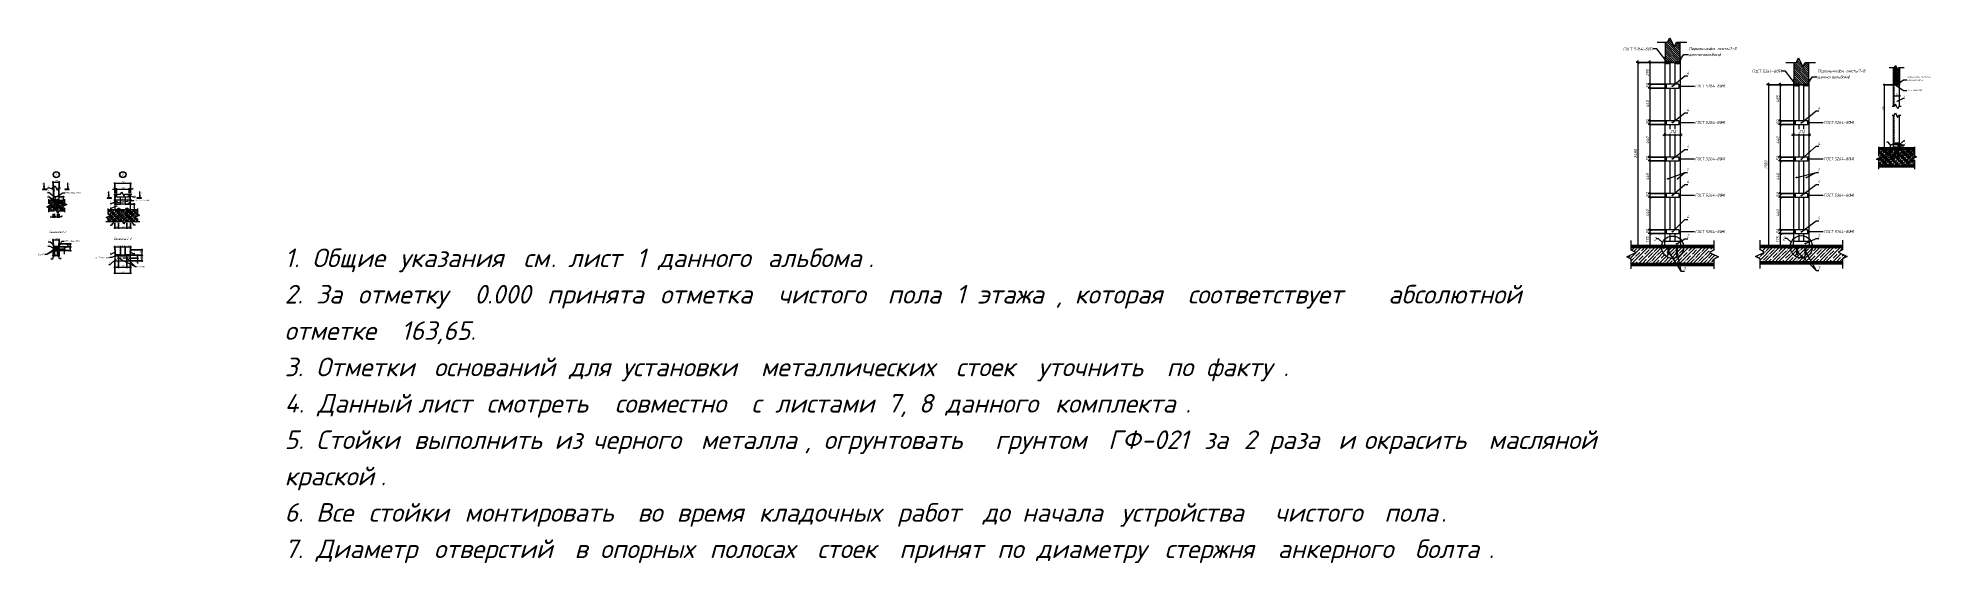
# Model space of a CAD drawing. Header units: millimetres. Extents: x 5003 to 30475, y -140 to 6930.
import ezdxf

# ---------------------------------------------------------------- set-up
doc = ezdxf.new("R2010")
doc.units = ezdxf.units.MM
doc.linetypes.add('200_ШТРИХ_ш1п0_6_', pattern=[16, 10, -6])
doc.linetypes.add('50_200_ШТРИХ_1Т_ш5_п1_п1_', pattern=[70, 50, -10, 0, -10])
for name, color, linetype, lineweight in [('A-ANNO-DIMS', 7, 'Continuous', 9), ('A-ANNO-DIMS-10', 7, 'Continuous', 9), ('A-ANNO-DIMS-20', 7, 'Continuous', 9), ('A-ANNO-NOTE', 7, 'Continuous', 9), ('A-DETL', 7, 'Continuous', 9), ('A-DETL-1', 7, 'Continuous', 20), ('A-DETL-2', 7, 'Continuous', 5), ('A-DETL-3', 7, '50_200_ШТРИХ_1Т_ш5_п1_п1_', 5), ('A-DETL-4', 7, '200_ШТРИХ_ш1п0_6_', 5), ('A-DETL-5', 7, 'Continuous', 18), ('A-DETL-CNTR-1', 7, '50_200_ШТРИХ_1Т_ш5_п1_п1_', 5), ('A-DETL-GENF', 7, 'Continuous', 9), ('A-DETL-GENF-1', 7, 'Continuous', 5), ('A-FLOR-FNSH', 7, 'Continuous', 40), ('A-FLOR-FNSH-1', 7, 'Continuous', 50), ('A-FLOR-PATT-1', 7, 'Continuous', 5), ('A-GENM', 7, 'Continuous', 9), ('A-GENM-IDEN', 7, 'Continuous', 9), ('G-ANNO-TEXT', 7, 'Continuous', 9), ('S-BEAM', 7, 'Continuous', 9), ('S-BEAM-1', 7, 'Continuous', 18), ('S-BEAM-2', 7, 'Continuous', 20)]:
    doc.layers.add(name, color=color, linetype=linetype, lineweight=lineweight)
doc.styles.add('ISOCPEUR_B_I', font='', dxfattribs={"height": 30})
doc.styles.add('ISOCPEUR_I', font='isocpeui.ttf', dxfattribs={"width": 0.9, "height": 20})
doc.styles.add('ISOCPEUR_I_1', font='isocpeui.ttf', dxfattribs={"height": 20})
doc.styles.add('ISOCPEUR_I_2', font='isocpeui.ttf', dxfattribs={"height": 250})
doc.styles.add('ISOCPEUR_I_3', font='isocpeui.ttf', dxfattribs={"width": 0.9, "height": 40})
doc.styles.add('ISOCPEUR_I_4', font='isocpeui.ttf', dxfattribs={"height": 50})
doc.styles.add('ISOCPEUR_I_5', font='isocpeui.ttf', dxfattribs={"height": 25})
doc.styles.get('ISOCPEUR_B_I').set_extended_font_data('ISOCPEUR', italic=True, bold=True)
doc.dimstyles.new('ISO-2_0_0_9К_СРЕДНИЙ', dxfattribs={"dimscale": 304.8, "dimtxt": 19.919624, "dimasz": 0.049213, "dimexe": 0.03937, "dimexo": 0, "dimgap": 0, "dimtad": 1, "dimdec": 0, "dimzin": 0, "dimdsep": 46, "dimtxsty": 'ISOCPEUR_I', "dimblk1": 'OBLIQUE', "dimblk2": 'OBLIQUE', "dimsah": 1, "dimcen": 0.09, "dimdle": 0.03937, "dimazin": 0, "dimtfac": 1, "dimtdec": 4, "dimtix": 1, "dimtmove": 1, "dimatfit": 3, "dimfxl": 1, "dimtvp": 1, "dimtolj": 1, "dimtzin": 0, "dimarcsym": 2})
doc.dimstyles.new('ISO-2_0_0_9К_СРЕДНИЙ_1', dxfattribs={"dimscale": 304.8, "dimtxt": 19.919624, "dimasz": 0.049213, "dimexe": 0.03937, "dimexo": 0, "dimgap": 0, "dimtad": 1, "dimdec": 0, "dimzin": 0, "dimdsep": 46, "dimtxsty": 'ISOCPEUR_I', "dimblk1": 'OBLIQUE', "dimblk2": 'OBLIQUE', "dimsah": 1, "dimcen": 0.09, "dimdle": 0.03937, "dimazin": 0, "dimtfac": 1, "dimtdec": 4, "dimtix": 1, "dimtmove": 0, "dimatfit": 3, "dimfxl": 1, "dimtvp": 1, "dimtolj": 1, "dimtzin": 0, "dimarcsym": 2})
doc.dimstyles.new('ISO-2_0_0_9К_СРЕДНИЙ_2', dxfattribs={"dimscale": 304.8, "dimtxt": 39.839247, "dimasz": 0.098425, "dimexe": 0.07874, "dimexo": 0, "dimgap": 0, "dimtad": 1, "dimdec": 0, "dimzin": 0, "dimdsep": 46, "dimtxsty": 'ISOCPEUR_I_3', "dimblk1": 'OBLIQUE', "dimblk2": 'OBLIQUE', "dimsah": 1, "dimcen": 0.09, "dimdle": 0.07874, "dimazin": 0, "dimtfac": 1, "dimtdec": 4, "dimtix": 1, "dimtmove": 0, "dimatfit": 3, "dimfxl": 1, "dimtvp": 1, "dimtolj": 1, "dimtzin": 0, "dimarcsym": 2})
doc.dimstyles.new('ISO-2_0_0_9К_СРЕДНИЙ_3', dxfattribs={"dimscale": 304.8, "dimtxt": 39.839247, "dimasz": 0.098425, "dimexe": 0.07874, "dimexo": 0, "dimgap": 0, "dimtad": 1, "dimdec": 0, "dimzin": 0, "dimdsep": 46, "dimtxsty": 'ISOCPEUR_I_3', "dimblk1": 'OBLIQUE', "dimblk2": 'OBLIQUE', "dimsah": 1, "dimcen": 0.09, "dimdle": 0.07874, "dimazin": 0, "dimtfac": 1, "dimtdec": 4, "dimtix": 1, "dimtmove": 2, "dimatfit": 3, "dimfxl": 1, "dimtvp": 1, "dimtolj": 1, "dimtzin": 0, "dimarcsym": 2})
doc.dimstyles.new('ISO-2_0_0_9К_СРЕДНИЙ_ФОН', dxfattribs={"dimscale": 304.8, "dimtxt": 39.839247, "dimasz": 0.098425, "dimexe": 0.07874, "dimexo": 0, "dimgap": 0.032808, "dimtad": 1, "dimdec": 0, "dimdsep": 46, "dimtxsty": 'ISOCPEUR_I_3', "dimblk1": 'OBLIQUE', "dimblk2": 'OBLIQUE', "dimsah": 1, "dimcen": 0.09, "dimdle": 0.07874, "dimazin": 0, "dimtfac": 1, "dimtdec": 4, "dimtix": 1, "dimtmove": 0, "dimatfit": 3, "dimfxl": 1, "dimtvp": 1, "dimtfill": 1, "dimtolj": 1, "dimtzin": 0, "dimarcsym": 2})
pattern_1 = [(45, (0, 0), (-22.80985, 22.80985), []), (45, (22.81, 0), (-22.80985, 22.80985), [40.323, -8.065, 0.671, -7.394])]
pattern_2 = [(45, (0, 0), (-3.535534, 3.535534), [])]

msp = doc.modelspace()

# ---------------------------------------------------------------- texts
at = {"layer": 'A-ANNO-NOTE', "char_height": 20, "attachment_point": 1, "style": 'ISOCPEUR_I_1'}
for s, insert, width in [('\\fISOCPEUR|b0|i1|c204|p34|;2', (5131.5, 4881.4), 17.637), ('\\fISOCPEUR|b0|i1|c204|p34|;1', (5131.5, 4944.1), 12.827), ('\\fISOCPEUR|b0|i1|c204|p34|;3', (5131.5, 4821.4), 17.637), ('\\fISOCPEUR|b0|i1|c204|p34|;2', (5976.1, 4671), 17.637), ('\\fISOCPEUR|b0|i1|c204|p34|;1', (5976.1, 4734), 12.827), ('\\fISOCPEUR|b0|i1|c204|p34|;4', (6299.2, 4817.6), 20.844), ('\\fISOCPEUR|b0|i1|c204|p34|;3', (5976.1, 4439.3), 17.637), ('\\fISOCPEUR|b0|i1|c204|p34|;3', (6301.8, 4439.3), 17.637), ('\\fISOCPEUR|b0|i1|c204|p34|;2', (5140, 4157.3), 17.637), ('\\fISOCPEUR|b0|i1|c204|p34|;1', (5144, 4219.1), 12.827), ('\\fISOCPEUR|b0|i1|c204|p34|;2', (5957.1, 3912.2), 17.637), ('\\fISOCPEUR|b0|i1|c204|p34|;1', (5977.1, 4055), 12.827), ('\\fISOCPEUR|b0|i1|c204|p34|;1', (6298.1, 4055), 12.827)]:
    msp.add_mtext(s, dxfattribs=dict(at, insert=insert, width=width))
at = {"layer": 'A-GENM-IDEN', "attachment_point": 1}
for s, insert, char_height, width, style in [('\\fISOCPEUR|b0|i1|c204|p34|;\\W.9;4', (27198, 6474.8), 40, 37.519, 'ISOCPEUR_I_3'), ('\\fISOCPEUR|b0|i1|c204|p34|;\\W.9;1', (30124.6, 6146.6), 20, 11.544, 'ISOCPEUR_I'), ('\\fISOCPEUR|b0|i1|c204|p34|;\\W.9;4', (27198, 5978.7), 40, 37.519, 'ISOCPEUR_I_3'), ('\\fISOCPEUR|b0|i1|c204|p34|;\\W.9;4', (28961.7, 6002.9), 40, 37.519, 'ISOCPEUR_I_3'), ('\\fISOCPEUR|b0|i1|c204|p34|;\\W.9;4', (27198, 5486.7), 40, 37.519, 'ISOCPEUR_I_3'), ('\\fISOCPEUR|b0|i1|c204|p34|;\\W.9;4', (28961.7, 5528.5), 40, 37.519, 'ISOCPEUR_I_3'), ('\\fISOCPEUR|b0|i1|c204|p34|;\\W.9;2', (30124.6, 5570.8), 20, 15.873, 'ISOCPEUR_I'), ('\\fISOCPEUR|b0|i1|c204|p34|;\\W.9;3', (30125.9, 5520.5), 20, 15.873, 'ISOCPEUR_I'), ('\\fISOCPEUR|b0|i1|c204|p34|;\\W.9;3', (30125.9, 5520.5), 20, 15.873, 'ISOCPEUR_I'), ('\\fISOCPEUR|b0|i1|c204|p34|;\\W.9;1', (27198, 5176.3), 40, 23.089, 'ISOCPEUR_I_3'), ('\\fISOCPEUR|b0|i1|c204|p34|;\\W.9;1', (27198, 5176.3), 40, 23.089, 'ISOCPEUR_I_3'), ('\\fISOCPEUR|b0|i1|c204|p34|;\\W.9;1', (28961.7, 5174.2), 40, 23.089, 'ISOCPEUR_I_3'), ('\\fISOCPEUR|b0|i1|c204|p34|;\\W.9;1', (28961.7, 5174.2), 40, 23.089, 'ISOCPEUR_I_3'), ('\\fISOCPEUR|b0|i1|c204|p34|;\\W.9;4', (27198, 5013.9), 40, 37.519, 'ISOCPEUR_I_3'), ('\\fISOCPEUR|b0|i1|c204|p34|;\\W.9;4', (28961.7, 5015.3), 40, 37.519, 'ISOCPEUR_I_3'), ('\\fISOCPEUR|b0|i1|c204|p34|;\\W.9;4', (27198, 4542), 40, 37.519, 'ISOCPEUR_I_3'), ('\\fISOCPEUR|b0|i1|c204|p34|;\\W.9;4', (28961.7, 4526.1), 40, 37.519, 'ISOCPEUR_I_3'), ('\\fISOCPEUR|b0|i1|c204|p34|;\\W.9;2', (27198, 4284.3), 40, 31.747, 'ISOCPEUR_I_3'), ('\\fISOCPEUR|b0|i1|c204|p34|;\\W.9;2', (28961.7, 4285.7), 40, 31.747, 'ISOCPEUR_I_3'), ('\\fISOCPEUR|b0|i1|c204|p34|;\\W.9;3', (27152.8, 3845.5), 40, 31.747, 'ISOCPEUR_I_3'), ('\\fISOCPEUR|b0|i1|c204|p34|;\\W.9;3', (27152.8, 3845.5), 40, 31.747, 'ISOCPEUR_I_3'), ('\\fISOCPEUR|b0|i1|c204|p34|;\\W.9;3', (28961.7, 3854.8), 40, 31.747, 'ISOCPEUR_I_3'), ('\\fISOCPEUR|b0|i1|c204|p34|;\\W.9;3', (28961.7, 3854.8), 40, 31.747, 'ISOCPEUR_I_3')]:
    msp.add_mtext(s, dxfattribs=dict(at, insert=insert, char_height=char_height, width=width, style=style))
at = {"layer": 'G-ANNO-TEXT', "attachment_point": 1}
for s, insert, char_height, width, style in [('ГОСТ', (26340, 6800.3), 40, 138.532, 'ISOCPEUR_I_3'), (' 5264-80-', (26454.3, 6800.3), 40, 287.164, 'ISOCPEUR_I_3'), ('\\fISOCPEUR|b0|i1|c204|p34|;\\W.9;Т', (26691.3, 6800.3), 40, 37.519, 'ISOCPEUR_I_3'), ('\\fISOCPEUR|b0|i1|c204|p34|;\\W.9;1', (26722.2, 6800.3), 40, 23.089, 'ISOCPEUR_I_3'), ('данного', (27226.1, 6725.7), 40, 228, 'ISOCPEUR_I_3'), ('Перемычка', (27226.1, 6805.1), 40, 308.81, 'ISOCPEUR_I_3'), ('\\fISOCPEUR|b0|i1|c204|p34|;\\W.9; ', (27414.2, 6725.7), 40, 27.418, 'ISOCPEUR_I_3'), ('альбома', (27436.8, 6725.7), 40, 239.544, 'ISOCPEUR_I_3'), (' (', (27480.8, 6805.1), 40, 46.177, 'ISOCPEUR_I_3'), ('см', (27518.9, 6805.1), 40, 64.937, 'ISOCPEUR_I_3'), ('. ', (27572.5, 6805.1), 40, 41.848, 'ISOCPEUR_I_3'), ('листы', (27607.1, 6805.1), 40, 170.278, 'ISOCPEUR_I_3'), ('\\fISOCPEUR|b0|i1|c204|p34|;\\W.9;)', (27634.4, 6725.7), 40, 18.759, 'ISOCPEUR_I_3'), (' 7-8 ', (27747.5, 6805.1), 40, 132.759, 'ISOCPEUR_I_3'), ('ГОСТ', (28073.5, 6500.3), 40, 138.532, 'ISOCPEUR_I_3'), (' 5264-80-', (28187.8, 6500.3), 40, 287.164, 'ISOCPEUR_I_3'), ('\\fISOCPEUR|b0|i1|c204|p34|;\\W.9;Т', (28424.7, 6500.3), 40, 37.519, 'ISOCPEUR_I_3'), ('\\fISOCPEUR|b0|i1|c204|p34|;\\W.9;1', (28455.6, 6500.3), 40, 23.089, 'ISOCPEUR_I_3'), ('данного', (28959.5, 6425.7), 40, 228, 'ISOCPEUR_I_3'), ('Перемычка', (28959.5, 6505.1), 40, 308.81, 'ISOCPEUR_I_3'), ('\\fISOCPEUR|b0|i1|c204|p34|;\\W.9; ', (29147.6, 6425.7), 40, 27.418, 'ISOCPEUR_I_3'), ('альбома', (29170.2, 6425.7), 40, 239.544, 'ISOCPEUR_I_3'), (' (', (29214.3, 6505.1), 40, 46.177, 'ISOCPEUR_I_3'), ('см', (29252.4, 6505.1), 40, 64.937, 'ISOCPEUR_I_3'), ('. ', (29306, 6505.1), 40, 41.848, 'ISOCPEUR_I_3'), ('листы', (29340.5, 6505.1), 40, 170.278, 'ISOCPEUR_I_3'), ('\\fISOCPEUR|b0|i1|c204|p34|;\\W.9;)', (29367.9, 6425.7), 40, 18.759, 'ISOCPEUR_I_3'), (' 7-8 ', (29481, 6505.1), 40, 132.759, 'ISOCPEUR_I_3'), ('Перемычка', (30162.2, 6412.8), 20, 154.405, 'ISOCPEUR_I'), ('\\fISOCPEUR|b0|i1|c204|p34|;\\W.9; ', (30256.2, 6373.1), 20, 13.709, 'ISOCPEUR_I'), ('альбома', (30267.5, 6373.1), 20, 119.772, 'ISOCPEUR_I'), (' (', (30289.6, 6412.8), 20, 23.089, 'ISOCPEUR_I'), ('см', (30308.6, 6412.8), 20, 32.468, 'ISOCPEUR_I'), ('. ', (30335.4, 6412.8), 20, 20.924, 'ISOCPEUR_I'), ('листы', (30352.7, 6412.8), 20, 85.139, 'ISOCPEUR_I'), ('\\fISOCPEUR|b0|i1|c204|p34|;\\W.9;)', (30366.4, 6373.1), 20, 9.38, 'ISOCPEUR_I'), (' 7-8 ', (30422.9, 6412.8), 20, 66.38, 'ISOCPEUR_I'), ('ГОСТ', (27308.5, 6302), 40, 138.532, 'ISOCPEUR_I_3'), (' 5264-80-', (27422.8, 6302), 40, 287.164, 'ISOCPEUR_I_3'), ('\\fISOCPEUR|b0|i1|c204|p34|;\\W.9;Н', (27659.8, 6302), 40, 37.519, 'ISOCPEUR_I_3'), ('\\fISOCPEUR|b0|i1|c204|p34|;\\W.9;1', (27690.7, 6302), 40, 23.089, 'ISOCPEUR_I_3'), ('данного', (30162.2, 6373.1), 20, 114, 'ISOCPEUR_I'), ('ГОСТ', (30162.2, 6232.8), 20, 69.266, 'ISOCPEUR_I'), (' 5264-80-', (30219.3, 6232.8), 20, 143.582, 'ISOCPEUR_I'), ('\\fISOCPEUR|b0|i1|c204|p34|;\\W.9;Н', (30337.8, 6232.8), 20, 18.759, 'ISOCPEUR_I'), ('\\fISOCPEUR|b0|i1|c204|p34|;\\W.9;1', (30353.3, 6232.8), 20, 11.544, 'ISOCPEUR_I'), ('ГОСТ', (27308.5, 5812), 40, 138.532, 'ISOCPEUR_I_3'), (' 5264-80-', (27422.8, 5812), 40, 287.164, 'ISOCPEUR_I_3'), ('\\fISOCPEUR|b0|i1|c204|p34|;\\W.9;Н', (27659.8, 5812), 40, 37.519, 'ISOCPEUR_I_3'), ('\\fISOCPEUR|b0|i1|c204|p34|;\\W.9;1', (27690.7, 5812), 40, 23.089, 'ISOCPEUR_I_3'), ('ГОСТ', (29042, 5812), 40, 138.532, 'ISOCPEUR_I_3'), (' 5264-80-', (29156.3, 5812), 40, 287.164, 'ISOCPEUR_I_3'), ('\\fISOCPEUR|b0|i1|c204|p34|;\\W.9;Н', (29393.2, 5812), 40, 37.519, 'ISOCPEUR_I_3'), ('\\fISOCPEUR|b0|i1|c204|p34|;\\W.9;1', (29424.2, 5812), 40, 23.089, 'ISOCPEUR_I_3'), ('\\fISOCPEUR|b0|i1|c204|p34|;1', (29877.4, 5536.7), 25, 16.034, 'ISOCPEUR_I_5'), ('\\fISOCPEUR|b1|i1|c204|p34|;1', (5236, 5106.7), 30, 19.241, 'ISOCPEUR_B_I'), ('\\fISOCPEUR|b1|i1|c204|p34|;2', (6132.7, 5106.7), 30, 26.456, 'ISOCPEUR_B_I'), ('ГОСТ', (27308.5, 5322), 40, 138.532, 'ISOCPEUR_I_3'), (' 5264-80-', (27422.8, 5322), 40, 287.164, 'ISOCPEUR_I_3'), ('\\fISOCPEUR|b0|i1|c204|p34|;\\W.9;Н', (27659.8, 5322), 40, 37.519, 'ISOCPEUR_I_3'), ('\\fISOCPEUR|b0|i1|c204|p34|;\\W.9;1', (27690.7, 5322), 40, 23.089, 'ISOCPEUR_I_3'), ('ГОСТ', (29042, 5322), 40, 138.532, 'ISOCPEUR_I_3'), (' 5264-80-', (29156.3, 5322), 40, 287.164, 'ISOCPEUR_I_3'), ('\\fISOCPEUR|b0|i1|c204|p34|;\\W.9;Н', (29393.2, 5322), 40, 37.519, 'ISOCPEUR_I_3'), ('\\fISOCPEUR|b0|i1|c204|p34|;\\W.9;1', (29424.2, 5322), 40, 23.089, 'ISOCPEUR_I_3'), ('\\fISOCPEUR|b0|i1|c204|p34|;\\W.9;1', (5058.2, 4972.4), 20, 11.544, 'ISOCPEUR_I'), ('ГОСТ', (5373.1, 4854.9), 20, 69.266, 'ISOCPEUR_I'), ('\\fISOCPEUR|b0|i1|c204|p34|;\\W.9;1', (5425.2, 4972.4), 20, 11.544, 'ISOCPEUR_I'), (' 5264-80-', (5430.2, 4854.9), 20, 143.582, 'ISOCPEUR_I'), ('\\fISOCPEUR|b0|i1|c204|p34|;\\W.9;Н', (5548.7, 4854.9), 20, 18.759, 'ISOCPEUR_I'), ('\\fISOCPEUR|b0|i1|c204|p34|;\\W.9;1', (5564.2, 4854.9), 20, 11.544, 'ISOCPEUR_I'), ('\\fISOCPEUR|b0|i1|c204|p34|;\\W.9;2', (5926.3, 4855.9), 20, 15.873, 'ISOCPEUR_I'), ('\\fISOCPEUR|b0|i1|c204|p34|;\\W.9;2', (6393.4, 4855.9), 20, 15.873, 'ISOCPEUR_I'), ('ГОСТ', (6298.2, 4753.2), 20, 69.266, 'ISOCPEUR_I'), (' 5264-80-', (6355.3, 4753.2), 20, 143.582, 'ISOCPEUR_I'), ('\\fISOCPEUR|b0|i1|c204|p34|;\\W.9;Н', (6473.8, 4753.2), 20, 18.759, 'ISOCPEUR_I'), ('\\fISOCPEUR|b0|i1|c204|p34|;\\W.9;1', (6489.3, 4753.2), 20, 11.544, 'ISOCPEUR_I'), ('ГОСТ', (27308.5, 4832), 40, 138.532, 'ISOCPEUR_I_3'), (' 5264-80-', (27422.8, 4832), 40, 287.164, 'ISOCPEUR_I_3'), ('\\fISOCPEUR|b0|i1|c204|p34|;\\W.9;Н', (27659.8, 4832), 40, 37.519, 'ISOCPEUR_I_3'), ('\\fISOCPEUR|b0|i1|c204|p34|;\\W.9;1', (27690.7, 4832), 40, 23.089, 'ISOCPEUR_I_3'), ('ГОСТ', (29042, 4832), 40, 138.532, 'ISOCPEUR_I_3'), (' 5264-80-', (29156.3, 4832), 40, 287.164, 'ISOCPEUR_I_3'), ('\\fISOCPEUR|b0|i1|c204|p34|;\\W.9;Н', (29393.2, 4832), 40, 37.519, 'ISOCPEUR_I_3'), ('\\fISOCPEUR|b0|i1|c204|p34|;\\W.9;1', (29424.2, 4832), 40, 23.089, 'ISOCPEUR_I_3'), ('Сечение', (5153.8, 4333.9), 30, 185.19, 'ISOCPEUR_B_I'), (' 1-1', (5306.6, 4333.9), 30, 88.186, 'ISOCPEUR_B_I'), ('ГОСТ', (27308.5, 4342), 40, 138.532, 'ISOCPEUR_I_3'), (' 5264-80-', (27422.8, 4342), 40, 287.164, 'ISOCPEUR_I_3'), ('\\fISOCPEUR|b0|i1|c204|p34|;\\W.9;Н', (27659.8, 4342), 40, 37.519, 'ISOCPEUR_I_3'), ('\\fISOCPEUR|b0|i1|c204|p34|;\\W.9;1', (27690.7, 4342), 40, 23.089, 'ISOCPEUR_I_3'), ('ГОСТ', (29042, 4342), 40, 138.532, 'ISOCPEUR_I_3'), (' 5264-80-', (29156.3, 4342), 40, 287.164, 'ISOCPEUR_I_3'), ('\\fISOCPEUR|b0|i1|c204|p34|;\\W.9;Н', (29393.2, 4342), 40, 37.519, 'ISOCPEUR_I_3'), ('\\fISOCPEUR|b0|i1|c204|p34|;\\W.9;1', (29424.2, 4342), 40, 23.089, 'ISOCPEUR_I_3'), ('ГОСТ', (5359.4, 4204.5), 20, 69.266, 'ISOCPEUR_I'), (' 5264-80-', (5416.5, 4204.5), 20, 143.582, 'ISOCPEUR_I'), ('\\fISOCPEUR|b0|i1|c204|p34|;\\W.9;Н', (5535, 4204.5), 20, 18.759, 'ISOCPEUR_I'), ('\\fISOCPEUR|b0|i1|c204|p34|;\\W.9;1', (5550.5, 4204.5), 20, 11.544, 'ISOCPEUR_I'), ('Сечение', (6023.4, 4240.2), 30, 185.19, 'ISOCPEUR_B_I'), (' 2-2', (6176.2, 4240.2), 30, 102.616, 'ISOCPEUR_B_I'), ('1. ', (8324.7, 4093.7), 250, 448.945, 'ISOCPEUR_I_2'), ('Общие', (8695.1, 4093.7), 250, 1234.599, 'ISOCPEUR_I_2'), ('\\fISOCPEUR|b0|i1|c204|p34|; ', (9713.7, 4093.7), 250, 192.405, 'ISOCPEUR_I_2'), ('\\fISOCPEUR|b0|i1|c204|p34|; ', (11380.6, 4093.7), 250, 192.405, 'ISOCPEUR_I_2'), (' 1 ', (12901.9, 4093.7), 250, 545.148, 'ISOCPEUR_I_2'), ('\\fISOCPEUR|b0|i1|c204|p34|; ', (14668, 4093.7), 250, 192.405, 'ISOCPEUR_I_2'), ('альбома', (14826.8, 4093.7), 250, 1643.459, 'ISOCPEUR_I_2'), ('\\fISOCPEUR|b0|i1|c204|p34|;2', (26751.9, 4248.8), 50, 44.895, 'ISOCPEUR_I_4'), ('\\fISOCPEUR|b0|i1|c204|p34|;2', (28485.3, 4253.8), 50, 44.895, 'ISOCPEUR_I_4'), ('Отв', (5000.9, 4024.7), 20, 55.557, 'ISOCPEUR_I'), (' Ø10', (5046.7, 4024.7), 20, 64.215, 'ISOCPEUR_I'), ('ГОСТ', (5770.5, 3982.7), 20, 69.266, 'ISOCPEUR_I'), (' 5264-80-', (5827.6, 3982.7), 20, 143.582, 'ISOCPEUR_I'), ('\\fISOCPEUR|b0|i1|c204|p34|;\\W.9;Н', (5946.1, 3982.7), 20, 18.759, 'ISOCPEUR_I'), ('\\fISOCPEUR|b0|i1|c204|p34|;\\W.9;1', (5961.6, 3982.7), 20, 11.544, 'ISOCPEUR_I'), ('Отв', (6334.5, 3861.2), 20, 55.557, 'ISOCPEUR_I'), (' Ø10', (6380.4, 3861.2), 20, 64.215, 'ISOCPEUR_I'), ('указания', (9872.5, 4093.7), 250, 1827.848, 'ISOCPEUR_I_2'), ('см', (11539.3, 4093.7), 250, 440.928, 'ISOCPEUR_I_2'), ('. ', (11903.1, 4093.7), 250, 288.608, 'ISOCPEUR_I_2'), ('лист', (12141.3, 4093.7), 250, 921.941, 'ISOCPEUR_I_2'), ('данного', (13351.7, 4093.7), 250, 1595.358, 'ISOCPEUR_I_2'), ('\\fISOCPEUR|b0|i1|c204|p34|;.', (16182.8, 4093.7), 250, 96.203, 'ISOCPEUR_I_2'), ('2. ', (8324.7, 3604.3), 250, 513.08, 'ISOCPEUR_I_2'), ('За', (8748, 3604.3), 250, 489.029, 'ISOCPEUR_I_2'), ('\\fISOCPEUR|b0|i1|c204|p34|; ', (9151.5, 3604.3), 250, 192.405, 'ISOCPEUR_I_2'), (' 0.000 ', (10719.1, 3604.3), 250, 1378.902, 'ISOCPEUR_I_2'), ('\\fISOCPEUR|b0|i1|c204|p34|; ', (13219.4, 3604.3), 250, 192.405, 'ISOCPEUR_I_2'), ('\\fISOCPEUR|b0|i1|c204|p34|; ', (14806.9, 3604.3), 250, 192.405, 'ISOCPEUR_I_2'), ('\\fISOCPEUR|b0|i1|c204|p34|; ', (16282, 3604.3), 250, 192.405, 'ISOCPEUR_I_2'), (' 1 ', (17201.4, 3604.3), 250, 545.147, 'ISOCPEUR_I_2'), ('\\fISOCPEUR|b0|i1|c204|p34|; ', (20323.5, 3604.3), 250, 192.405, 'ISOCPEUR_I_2'), ('\\fISOCPEUR|b0|i1|c204|p34|; ', (23022.3, 3604.3), 250, 192.405, 'ISOCPEUR_I_2'), ('абсолютной', (23181, 3604.3), 250, 2332.911, 'ISOCPEUR_I_2'), ('\\fISOCPEUR|b0|i1|c204|p34|; ', (25105.9, 3604.3), 250, 192.405, 'ISOCPEUR_I_2'), ('отметку', (9310.2, 3604.3), 250, 1707.594, 'ISOCPEUR_I_2'), ('принята', (11856.8, 3604.3), 250, 1651.476, 'ISOCPEUR_I_2'), ('отметка', (13378.2, 3604.3), 250, 1731.645, 'ISOCPEUR_I_2'), ('чистого', (14965.7, 3604.3), 250, 1595.358, 'ISOCPEUR_I_2'), ('пола', (16440.8, 3604.3), 250, 921.941, 'ISOCPEUR_I_2'), ('этажа', (17651.2, 3604.3), 250, 1282.7, 'ISOCPEUR_I_2'), (', ', (18709.6, 3604.3), 250, 304.641, 'ISOCPEUR_I_2'), ('которая', (18960.9, 3604.3), 250, 1651.476, 'ISOCPEUR_I_2'), ('соответствует', (20482.3, 3604.3), 250, 3078.48, 'ISOCPEUR_I_2'), (' 163,65.', (9733.6, 3114.8), 250, 1459.071, 'ISOCPEUR_I_2'), ('отметке', (8324.7, 3114.8), 250, 1707.594, 'ISOCPEUR_I_2'), ('3. ', (8324.7, 2625.3), 250, 513.08, 'ISOCPEUR_I_2'), ('Отметки', (8748, 2625.3), 250, 1731.645, 'ISOCPEUR_I_2'), ('\\fISOCPEUR|b0|i1|c204|p34|; ', (10176.7, 2625.3), 250, 192.405, 'ISOCPEUR_I_2'), ('оснований', (10335.5, 2625.3), 250, 2012.236, 'ISOCPEUR_I_2'), ('\\fISOCPEUR|b0|i1|c204|p34|; ', (11995.8, 2625.3), 250, 192.405, 'ISOCPEUR_I_2'), ('для', (12154.5, 2625.3), 250, 673.418, 'ISOCPEUR_I_2'), ('\\fISOCPEUR|b0|i1|c204|p34|; ', (12710.1, 2625.3), 250, 192.405, 'ISOCPEUR_I_2'), ('установки', (12868.9, 2625.3), 250, 2068.354, 'ISOCPEUR_I_2'), ('\\fISOCPEUR|b0|i1|c204|p34|; ', (14575.4, 2625.3), 250, 192.405, 'ISOCPEUR_I_2'), ('металлических', (14734.2, 2625.3), 250, 2990.294, 'ISOCPEUR_I_2'), ('\\fISOCPEUR|b0|i1|c204|p34|; ', (17201.4, 2625.3), 250, 192.405, 'ISOCPEUR_I_2'), ('стоек', (17360.2, 2625.3), 250, 1146.413, 'ISOCPEUR_I_2'), ('\\fISOCPEUR|b0|i1|c204|p34|; ', (18306.1, 2625.3), 250, 192.405, 'ISOCPEUR_I_2'), ('уточнить', (18464.8, 2625.3), 250, 1908.016, 'ISOCPEUR_I_2'), ('\\fISOCPEUR|b0|i1|c204|p34|; ', (20039.1, 2625.3), 250, 192.405, 'ISOCPEUR_I_2'), ('по', (20197.8, 2625.3), 250, 448.945, 'ISOCPEUR_I_2'), ('\\fISOCPEUR|b0|i1|c204|p34|; ', (20568.3, 2625.3), 250, 192.405, 'ISOCPEUR_I_2'), ('факту', (20727, 2625.3), 250, 1258.649, 'ISOCPEUR_I_2'), ('. ', (21765.5, 2625.3), 250, 288.608, 'ISOCPEUR_I_2'), ('4. ', (8324.7, 2135.8), 250, 537.131, 'ISOCPEUR_I_2'), ('Данный', (8767.8, 2135.8), 250, 1451.054, 'ISOCPEUR_I_2'), ('\\fISOCPEUR|b0|i1|c204|p34|; ', (9965.1, 2135.8), 250, 192.405, 'ISOCPEUR_I_2'), ('лист', (10123.8, 2135.8), 250, 921.941, 'ISOCPEUR_I_2'), ('\\fISOCPEUR|b0|i1|c204|p34|; ', (10884.5, 2135.8), 250, 192.405, 'ISOCPEUR_I_2'), ('смотреть', (11043.3, 2135.8), 250, 1899.999, 'ISOCPEUR_I_2'), ('\\fISOCPEUR|b0|i1|c204|p34|; ', (12610.9, 2135.8), 250, 192.405, 'ISOCPEUR_I_2'), ('совместно', (12769.7, 2135.8), 250, 2036.286, 'ISOCPEUR_I_2'), ('\\fISOCPEUR|b0|i1|c204|p34|; ', (14449.8, 2135.8), 250, 192.405, 'ISOCPEUR_I_2'), ('\\fISOCPEUR|b0|i1|c204|p34|;с', (14608.5, 2135.8), 250, 192.405, 'ISOCPEUR_I_2'), ('\\fISOCPEUR|b0|i1|c204|p34|; ', (14767.3, 2135.8), 250, 192.405, 'ISOCPEUR_I_2'), ('листами', (14926, 2135.8), 250, 1643.459, 'ISOCPEUR_I_2'), (' 7, 8 ', (16282, 2135.8), 250, 1138.396, 'ISOCPEUR_I_2'), ('данного', (17221.3, 2135.8), 250, 1595.358, 'ISOCPEUR_I_2'), ('\\fISOCPEUR|b0|i1|c204|p34|; ', (18537.6, 2135.8), 250, 192.405, 'ISOCPEUR_I_2'), ('комплекта', (18696.3, 2135.8), 250, 2124.472, 'ISOCPEUR_I_2'), ('\\fISOCPEUR|b0|i1|c204|p34|;.', (20449.2, 2135.8), 250, 96.203, 'ISOCPEUR_I_2'), ('5. ', (8324.7, 1646.3), 250, 513.08, 'ISOCPEUR_I_2'), ('Стойки', (8748, 1646.3), 250, 1402.953, 'ISOCPEUR_I_2'), ('\\fISOCPEUR|b0|i1|c204|p34|; ', (9905.5, 1646.3), 250, 192.405, 'ISOCPEUR_I_2'), ('выполнить', (10064.3, 1646.3), 250, 2100.421, 'ISOCPEUR_I_2'), ('\\fISOCPEUR|b0|i1|c204|p34|; ', (11797.3, 1646.3), 250, 192.405, 'ISOCPEUR_I_2'), ('из', (11956.1, 1646.3), 250, 432.911, 'ISOCPEUR_I_2'), ('\\fISOCPEUR|b0|i1|c204|p34|; ', (12313.3, 1646.3), 250, 192.405, 'ISOCPEUR_I_2'), ('черного', (12472, 1646.3), 250, 1571.307, 'ISOCPEUR_I_2'), ('\\fISOCPEUR|b0|i1|c204|p34|; ', (13768.5, 1646.3), 250, 192.405, 'ISOCPEUR_I_2'), ('металла', (13927.2, 1646.3), 250, 1699.578, 'ISOCPEUR_I_2'), ('огрунтовать', (15580.9, 1646.3), 250, 2605.484, 'ISOCPEUR_I_2'), ('\\fISOCPEUR|b0|i1|c204|p34|; ', (17730.6, 1646.3), 250, 192.405, 'ISOCPEUR_I_2'), ('грунтом', (17889.3, 1646.3), 250, 1651.476, 'ISOCPEUR_I_2'), ('\\fISOCPEUR|b0|i1|c204|p34|; ', (19251.9, 1646.3), 250, 192.405, 'ISOCPEUR_I_2'), ('ГФ', (19410.7, 1646.3), 250, 537.131, 'ISOCPEUR_I_2'), ('-021 ', (19853.9, 1646.3), 250, 1026.16, 'ISOCPEUR_I_2'), ('за', (20700.5, 1646.3), 250, 456.962, 'ISOCPEUR_I_2'), (' 2 ', (21077.6, 1646.3), 250, 609.282, 'ISOCPEUR_I_2'), ('раза', (21580.3, 1646.3), 250, 929.957, 'ISOCPEUR_I_2'), ('\\fISOCPEUR|b0|i1|c204|p34|; ', (22347.6, 1646.3), 250, 192.405, 'ISOCPEUR_I_2'), ('\\fISOCPEUR|b0|i1|c204|p34|;и', (22506.3, 1646.3), 250, 224.473, 'ISOCPEUR_I_2'), ('\\fISOCPEUR|b0|i1|c204|p34|; ', (22691.5, 1646.3), 250, 192.405, 'ISOCPEUR_I_2'), ('окрасить', (22850.3, 1646.3), 250, 1843.881, 'ISOCPEUR_I_2'), ('\\fISOCPEUR|b0|i1|c204|p34|; ', (24371.6, 1646.3), 250, 192.405, 'ISOCPEUR_I_2'), ('масляной', (24530.4, 1646.3), 250, 1811.814, 'ISOCPEUR_I_2'), ('\\fISOCPEUR|b0|i1|c204|p34|; ', (26025.3, 1646.3), 250, 184.388, 'ISOCPEUR_I_2'), (', ', (15329.5, 1646.3), 250, 304.641, 'ISOCPEUR_I_2'), ('краской', (8324.7, 1156.9), 250, 1563.291, 'ISOCPEUR_I_2'), ('\\fISOCPEUR|b0|i1|c204|p34|;.', (9614.5, 1156.9), 250, 96.202, 'ISOCPEUR_I_2'), ('6. ', (8324.7, 667.4), 250, 513.08, 'ISOCPEUR_I_2'), ('Все', (8748, 667.4), 250, 665.401, 'ISOCPEUR_I_2'), ('\\fISOCPEUR|b0|i1|c204|p34|; ', (9297, 667.4), 250, 192.405, 'ISOCPEUR_I_2'), ('стойки', (9455.8, 667.4), 250, 1370.886, 'ISOCPEUR_I_2'), ('\\fISOCPEUR|b0|i1|c204|p34|; ', (10586.8, 667.4), 250, 192.405, 'ISOCPEUR_I_2'), ('монтировать', (10745.6, 667.4), 250, 2629.535, 'ISOCPEUR_I_2'), ('\\fISOCPEUR|b0|i1|c204|p34|; ', (12915.2, 667.4), 250, 192.405, 'ISOCPEUR_I_2'), ('во', (13073.9, 667.4), 250, 448.945, 'ISOCPEUR_I_2'), ('\\fISOCPEUR|b0|i1|c204|p34|; ', (13444.3, 667.4), 250, 192.405, 'ISOCPEUR_I_2'), ('время', (13603.1, 667.4), 250, 1146.413, 'ISOCPEUR_I_2'), ('\\fISOCPEUR|b0|i1|c204|p34|; ', (14549, 667.4), 250, 192.405, 'ISOCPEUR_I_2'), ('кладочных', (14707.7, 667.4), 250, 2068.354, 'ISOCPEUR_I_2'), ('\\fISOCPEUR|b0|i1|c204|p34|; ', (16414.3, 667.4), 250, 192.405, 'ISOCPEUR_I_2'), ('работ', (16573, 667.4), 250, 1202.531, 'ISOCPEUR_I_2'), ('\\fISOCPEUR|b0|i1|c204|p34|; ', (17565.2, 667.4), 250, 192.405, 'ISOCPEUR_I_2'), ('до', (17724, 667.4), 250, 448.945, 'ISOCPEUR_I_2'), ('\\fISOCPEUR|b0|i1|c204|p34|; ', (18094.4, 667.4), 250, 192.405, 'ISOCPEUR_I_2'), ('начала', (18253.1, 667.4), 250, 1418.987, 'ISOCPEUR_I_2'), ('\\fISOCPEUR|b0|i1|c204|p34|; ', (19423.9, 667.4), 250, 192.405, 'ISOCPEUR_I_2'), ('устройства', (19582.7, 667.4), 250, 2316.877, 'ISOCPEUR_I_2'), ('\\fISOCPEUR|b0|i1|c204|p34|; ', (21494.3, 667.4), 250, 192.405, 'ISOCPEUR_I_2'), ('чистого', (21653, 667.4), 250, 1595.358, 'ISOCPEUR_I_2'), ('\\fISOCPEUR|b0|i1|c204|p34|; ', (22969.3, 667.4), 250, 192.405, 'ISOCPEUR_I_2'), ('пола', (23128.1, 667.4), 250, 921.941, 'ISOCPEUR_I_2'), ('\\fISOCPEUR|b0|i1|c204|p34|;.', (23888.8, 667.4), 250, 96.202, 'ISOCPEUR_I_2'), ('7. ', (8324.7, 177.9), 250, 513.08, 'ISOCPEUR_I_2'), ('Диаметр', (8748, 177.9), 250, 1731.645, 'ISOCPEUR_I_2'), ('\\fISOCPEUR|b0|i1|c204|p34|; ', (10176.7, 177.9), 250, 192.405, 'ISOCPEUR_I_2'), ('отверстий', (10335.5, 177.9), 250, 2100.421, 'ISOCPEUR_I_2'), ('\\fISOCPEUR|b0|i1|c204|p34|; ', (12068.5, 177.9), 250, 192.405, 'ISOCPEUR_I_2'), ('\\fISOCPEUR|b0|i1|c204|p34|;в', (12227.3, 177.9), 250, 224.473, 'ISOCPEUR_I_2'), ('\\fISOCPEUR|b0|i1|c204|p34|; ', (12412.5, 177.9), 250, 192.405, 'ISOCPEUR_I_2'), ('опорных', (12571.2, 177.9), 250, 1595.358, 'ISOCPEUR_I_2'), ('\\fISOCPEUR|b0|i1|c204|p34|; ', (13887.5, 177.9), 250, 192.405, 'ISOCPEUR_I_2'), ('полосах', (14046.3, 177.9), 250, 1563.291, 'ISOCPEUR_I_2'), ('\\fISOCPEUR|b0|i1|c204|p34|; ', (15336.1, 177.9), 250, 192.405, 'ISOCPEUR_I_2'), ('стоек', (15494.9, 177.9), 250, 1146.413, 'ISOCPEUR_I_2'), ('\\fISOCPEUR|b0|i1|c204|p34|; ', (16440.8, 177.9), 250, 192.405, 'ISOCPEUR_I_2'), ('принят', (16599.5, 177.9), 250, 1402.953, 'ISOCPEUR_I_2'), ('\\fISOCPEUR|b0|i1|c204|p34|; ', (17757.1, 177.9), 250, 192.405, 'ISOCPEUR_I_2'), ('по', (17915.8, 177.9), 250, 448.945, 'ISOCPEUR_I_2'), ('\\fISOCPEUR|b0|i1|c204|p34|; ', (18286.2, 177.9), 250, 192.405, 'ISOCPEUR_I_2'), ('диаметру', (18445, 177.9), 250, 1899.999, 'ISOCPEUR_I_2'), ('\\fISOCPEUR|b0|i1|c204|p34|; ', (20012.6, 177.9), 250, 192.405, 'ISOCPEUR_I_2'), ('стержня', (20171.4, 177.9), 250, 1651.476, 'ISOCPEUR_I_2'), ('\\fISOCPEUR|b0|i1|c204|p34|; ', (21534, 177.9), 250, 192.405, 'ISOCPEUR_I_2'), ('анкерного', (21692.7, 177.9), 250, 2044.303, 'ISOCPEUR_I_2'), ('\\fISOCPEUR|b0|i1|c204|p34|; ', (23379.4, 177.9), 250, 192.405, 'ISOCPEUR_I_2'), ('болта', (23538.2, 177.9), 250, 1202.531, 'ISOCPEUR_I_2'), ('\\fISOCPEUR|b0|i1|c204|p34|;.', (24530.4, 177.9), 250, 96.202, 'ISOCPEUR_I_2')]:
    msp.add_mtext(s, dxfattribs=dict(at, insert=insert, char_height=char_height, width=width, style=style))

# ---------------------------------------------------------------- blocks, each defined once
blk = doc.blocks.new('DET_L_Линия разрыва1 - М10-32921313-АР1_Узлы металлических стоек  3 этажа')
at = {"layer": 'A-DETL-GENF-1'}
for p, q in [((76, 0), (0, 0)), ((91, 30), (76, 0)), ((121, -30), (91, 30)), ((136, 0), (121, -30)), ((181, 0), (136, 0))]:
    blk.add_line(p, q, dxfattribs=at)
blk = doc.blocks.new('DET_L_Линия разрыва1 - М10-32921314-АР1_Узлы металлических стоек  3 этажа')
at = {"layer": 'A-DETL-GENF-1'}
for p, q in [((76, 0), (31, 0)), ((91, 30), (76, 0)), ((121, -30), (91, 30)), ((136, 0), (121, -30)), ((213, 0), (136, 0))]:
    blk.add_line(p, q, dxfattribs=at)
blk = doc.blocks.new('DET_L_Линия разрыва1 - М10-32921316-АР1_Узлы металлических стоек  3 этажа')
at = {"layer": 'A-DETL-GENF-1'}
for p, q in [((200, 0), (0, 0)), ((215, 30), (200, 0)), ((245, -30), (215, 30)), ((260, 0), (245, -30)), ((459, 0), (260, 0))]:
    blk.add_line(p, q, dxfattribs=at)
blk = doc.blocks.new('DET_L_Линия разрыва1 - М10-32921324-АР1_Узлы металлических стоек  3 этажа')
at = {"layer": 'A-DETL-GENF-1'}
for p, q in [((118, 0), (42, 0)), ((133, 30), (118, 0)), ((162, -30), (133, 30)), ((177, 0), (162, -30)), ((251, 0), (177, 0))]:
    blk.add_line(p, q, dxfattribs=at)
blk = doc.blocks.new('DET_L_Линия разрыва1 - М10-32921326-АР1_Узлы металлических стоек  3 этажа')
at = {"layer": 'A-DETL-GENF-1'}
for p, q in [((57.5, 0), (0, 0)), ((72.5, 30), (57.5, 0)), ((102.5, -30), (72.5, 30)), ((117.5, 0), (102.5, -30)), ((175, 0), (117.5, 0))]:
    blk.add_line(p, q, dxfattribs=at)
blk = doc.blocks.new('DET_L_Линия разрыва1 - М10-32921325-АР1_Узлы металлических стоек  3 этажа')
at = {"layer": 'A-DETL-GENF-1'}
for p, q in [((57.5, 0), (0, 0)), ((72.5, 30), (57.5, 0)), ((102.5, -30), (72.5, 30)), ((117.5, 0), (102.5, -30)), ((175, 0), (117.5, 0))]:
    blk.add_line(p, q, dxfattribs=at)
blk = doc.blocks.new('DET_L_Линия разрыва1 - М10-32921340-АР1_Узлы металлических стоек  3 этажа')
at = {"layer": 'A-DETL-GENF-1'}
for p, q in [((28, 0), (0, 0)), ((43, 30), (28, 0)), ((73, -30), (43, 30)), ((88, 0), (73, -30)), ((117, 0), (88, 0))]:
    blk.add_line(p, q, dxfattribs=at)
blk = doc.blocks.new('DET_L_Линия разрыва1 - М10-32921348-АР1_Узлы металлических стоек  3 этажа')
at = {"layer": 'A-DETL-GENF-1'}
for p, q in [((92, 0), (0, 0)), ((107, 30), (92, 0)), ((137, -30), (107, 30)), ((152, 0), (137, -30)), ((245, 0), (152, 0))]:
    blk.add_line(p, q, dxfattribs=at)
blk = doc.blocks.new('Стойка_Влож_Полоса боковая - Полоса-27101091-АР1_1_СМ-5_3 эт_')
at = {"layer": 'A-GENM'}
for p, q in [((-7885, 6255), (-7885, 6305)), ((-7715, 6305), (-7885, 6305)), ((-7885, 6255), (-7715, 6255)), ((-7715, 6305), (-7715, 6255))]:
    blk.add_line(p, q, dxfattribs=at)
blk = doc.blocks.new('Стойка_Влож_Уголок - Уголок-27120238-АР1_1_СМ-5_3 эт_')
at = {"layer": 'A-GENM'}
for p, q in [((-7769, 6596), (-7769, 6305)), ((-7694, 4195), (-7694, 6600)), ((-7769, 6255), (-7769, 5815)), ((-7769, 5765), (-7769, 5325)), ((-7769, 5275), (-7769, 4835)), ((-7769, 4785), (-7769, 4345)), ((-7769, 4295), (-7769, 4195))]:
    blk.add_line(p, q, dxfattribs=at)
blk = doc.blocks.new('Стойка_Влож_Уголок - Уголок-27120239-АР1_1_СМ-5_3 эт_')
at = {"layer": 'A-GENM'}
for p, q in [((-7906, 6600), (-7906, 4195)), ((-7831, 6305), (-7831, 6596)), ((-7831, 5815), (-7831, 6255)), ((-7831, 5325), (-7831, 5765)), ((-7831, 4835), (-7831, 5275)), ((-7831, 4345), (-7831, 4785)), ((-7831, 4195), (-7831, 4295))]:
    blk.add_line(p, q, dxfattribs=at)
blk = doc.blocks.new('Стойка_Влож_Анкерный болт - Анкерный болт-30007350-АР1_1_СМ-5_3 эт_')
at = {"layer": 'A-GENM'}
for p, q in [((-7866, 4131), (-7866, 4126)), ((-7866, 4131), (-7856, 4131)), ((-7856, 4131), (-7846, 4131)), ((-7846, 4126), (-7846, 4131))]:
    blk.add_line(p, q, dxfattribs=at)
blk = doc.blocks.new('Стойка_Влож_Уголок_Опорный - Уголок-30007351-АР1_1_СМ-5_3 эт_')
at = {"layer": 'A-GENM'}
for p, q in [((-7906, 4126), (-7906, 4195)), ((-7906, 4195), (-7694, 4195)), ((-7906, 4120), (-7906, 4126)), ((-7906, 4126), (-7694, 4126)), ((-7694, 4195), (-7694, 4126)), ((-7694, 4126), (-7694, 4120))]:
    blk.add_line(p, q, dxfattribs=at)
blk = doc.blocks.new('ПР_Пластина - ПР_Пластина-25628647-АР1_1_СМ-5_3 эт_')
at = {"layer": 'S-BEAM'}
for p, q in [((-7890, 6596), (-7890, 6600)), ((-7710, 6596), (-7890, 6596)), ((-7831, 6600), (-7769, 6600)), ((-7710, 6596), (-7710, 6600))]:
    blk.add_line(p, q, dxfattribs=at)
blk = doc.blocks.new('ПР_Уголок - ПР_Уголок-28956683-АР1_1_СМ-5_3 эт_')
at = {"layer": 'S-BEAM-1'}
for p, q in [((-7900, 6675), (-7906, 6675)), ((-7906, 6675), (-7906, 6600)), ((-7900, 6606), (-7900, 6675)), ((-7906, 6600), (-7831, 6600)), ((-7831, 6606), (-7900, 6606)), ((-7831, 6600), (-7831, 6606))]:
    blk.add_line(p, q, dxfattribs=at)
blk = doc.blocks.new('ПР_Уголок - ПР_Уголок-28956684-АР1_1_СМ-5_3 эт_')
at = {"layer": 'S-BEAM-1'}
for p, q in [((-7694, 6675), (-7700, 6675)), ((-7700, 6675), (-7700, 6606)), ((-7694, 6600), (-7694, 6675)), ((-7700, 6606), (-7769, 6606)), ((-7769, 6606), (-7769, 6600)), ((-7769, 6600), (-7694, 6600))]:
    blk.add_line(p, q, dxfattribs=at)
blk = doc.blocks.new('DET_L_Линия разрыва1 - М20-27085586-АР1_1_СМ-5_3 эт_')
at = {"layer": 'A-DETL-GENF-1'}
for p, q in [((-8356, 4071), (-8356, 4201)), ((-8416, 3981), (-8296, 4041)), ((-8356, 3951), (-8416, 3981)), ((-8296, 4041), (-8356, 4071)), ((-8356, 3821), (-8356, 3951))]:
    blk.add_line(p, q, dxfattribs=at)
blk = doc.blocks.new('DET_L_Линия разрыва1 - М20-27087724-АР1_1_СМ-5_3 эт_')
at = {"layer": 'A-DETL-GENF-1'}
for p, q in [((-7244, 4201), (-7244, 4071)), ((-7244, 4071), (-7304, 4041)), ((-7304, 4041), (-7184, 3981)), ((-7184, 3981), (-7244, 3951)), ((-7244, 3951), (-7244, 3821))]:
    blk.add_line(p, q, dxfattribs=at)
blk = doc.blocks.new('DET_L_Линия разрыва1 - М20-27083816-АР1_1_СМ-5_3 эт_')
at = {"layer": 'A-DETL-GENF-1'}
for p, q in [((-7869, 6870), (-7839, 6930)), ((-7839, 6930), (-7779, 6810)), ((-8009, 6870), (-7869, 6870)), ((-7779, 6810), (-7749, 6870)), ((-7749, 6870), (-7609, 6870))]:
    blk.add_line(p, q, dxfattribs=at)
blk = doc.blocks.new('Стойка_Влож_Полоса боковая - Полоса-27101091-АР1_1_СМ-6_3 эт_')
at = {"layer": 'A-GENM'}
for p, q in [((-10585, 5765), (-10585, 5815)), ((-10415, 5815), (-10585, 5815)), ((-10585, 5765), (-10415, 5765)), ((-10415, 5815), (-10415, 5765))]:
    blk.add_line(p, q, dxfattribs=at)
blk = doc.blocks.new('Стойка_Влож_Уголок - Уголок-27979150-АР1_1_СМ-6_3 эт_')
at = {"layer": 'A-GENM'}
for p, q in [((-10469, 6296), (-10469, 5815)), ((-10394, 4195), (-10394, 6300)), ((-10469, 5765), (-10469, 5325)), ((-10469, 5275), (-10469, 4835)), ((-10469, 4785), (-10469, 4345)), ((-10469, 4295), (-10469, 4195))]:
    blk.add_line(p, q, dxfattribs=at)
blk = doc.blocks.new('Стойка_Влож_Уголок - Уголок-27979151-АР1_1_СМ-6_3 эт_')
at = {"layer": 'A-GENM'}
for p, q in [((-10606, 6300), (-10606, 4195)), ((-10531, 5815), (-10531, 6296)), ((-10531, 5325), (-10531, 5765)), ((-10531, 4835), (-10531, 5275)), ((-10531, 4345), (-10531, 4785)), ((-10531, 4195), (-10531, 4295))]:
    blk.add_line(p, q, dxfattribs=at)
blk = doc.blocks.new('Стойка_Влож_Анкерный болт - Анкерный болт-30007350-АР1_1_СМ-6_3 эт_')
at = {"layer": 'A-GENM'}
for p, q in [((-10566, 4131), (-10566, 4126)), ((-10566, 4131), (-10556, 4131)), ((-10556, 4131), (-10546, 4131)), ((-10546, 4126), (-10546, 4131))]:
    blk.add_line(p, q, dxfattribs=at)
blk = doc.blocks.new('Стойка_Влож_Уголок_Опорный - Уголок-30007351-АР1_1_СМ-6_3 эт_')
at = {"layer": 'A-GENM'}
for p, q in [((-10606, 4126), (-10606, 4195)), ((-10606, 4195), (-10394, 4195)), ((-10606, 4120), (-10606, 4126)), ((-10606, 4126), (-10394, 4126)), ((-10394, 4195), (-10394, 4126)), ((-10394, 4126), (-10394, 4120))]:
    blk.add_line(p, q, dxfattribs=at)
blk = doc.blocks.new('ПР_Пластина - ПР_Пластина-25628647-АР1_1_СМ-6_3 эт_')
at = {"layer": 'S-BEAM'}
for p, q in [((-10590, 6296), (-10590, 6300)), ((-10410, 6296), (-10590, 6296)), ((-10531, 6300), (-10469, 6300)), ((-10410, 6296), (-10410, 6300))]:
    blk.add_line(p, q, dxfattribs=at)
blk = doc.blocks.new('ПР_Уголок - ПР_Уголок-28955913-АР1_1_СМ-6_3 эт_')
at = {"layer": 'S-BEAM-1'}
for p, q in [((-10600, 6375), (-10606, 6375)), ((-10606, 6375), (-10606, 6300)), ((-10600, 6306), (-10600, 6375)), ((-10606, 6300), (-10531, 6300)), ((-10531, 6306), (-10600, 6306)), ((-10531, 6300), (-10531, 6306))]:
    blk.add_line(p, q, dxfattribs=at)
blk = doc.blocks.new('ПР_Уголок - ПР_Уголок-28955914-АР1_1_СМ-6_3 эт_')
at = {"layer": 'S-BEAM-1'}
for p, q in [((-10394, 6375), (-10400, 6375)), ((-10400, 6375), (-10400, 6306)), ((-10394, 6300), (-10394, 6375)), ((-10400, 6306), (-10469, 6306)), ((-10469, 6306), (-10469, 6300)), ((-10469, 6300), (-10394, 6300))]:
    blk.add_line(p, q, dxfattribs=at)
blk = doc.blocks.new('DET_L_Линия разрыва1 - М20-27085586-АР1_1_СМ-6_3 эт_')
at = {"layer": 'A-DETL-GENF-1'}
for p, q in [((-11056, 4076), (-11056, 4206)), ((-10996, 4046), (-11056, 4076)), ((-11116, 3986), (-10996, 4046)), ((-11056, 3956), (-11116, 3986)), ((-11056, 3826), (-11056, 3956))]:
    blk.add_line(p, q, dxfattribs=at)
blk = doc.blocks.new('DET_L_Линия разрыва1 - М20-27087724-АР1_1_СМ-6_3 эт_')
at = {"layer": 'A-DETL-GENF-1'}
for p, q in [((-9944, 4076), (-10004, 4046)), ((-9944, 4206), (-9944, 4076)), ((-10004, 4046), (-9884, 3986)), ((-9884, 3986), (-9944, 3956)), ((-9944, 3956), (-9944, 3826))]:
    blk.add_line(p, q, dxfattribs=at)
blk = doc.blocks.new('DET_L_Линия разрыва1 - М20-27083816-АР1_1_СМ-6_3 эт_')
at = {"layer": 'A-DETL-GENF-1'}
for p, q in [((-10569, 6600), (-10539, 6660)), ((-10539, 6660), (-10479, 6540)), ((-10709, 6600), (-10569, 6600)), ((-10479, 6540), (-10449, 6600)), ((-10449, 6600), (-10309, 6600))]:
    blk.add_line(p, q, dxfattribs=at)
blk = doc.blocks.new('Стойка_Влож_Швеллер - Швеллер-28644897-АР1_1_СМ-8_3 эт_')
at = {"layer": 'A-GENM'}
for p, q in [((73960, 6006), (73960, 6300)), ((74040, 6006), (74040, 6300))]:
    blk.add_line(p, q, dxfattribs=at)
blk = doc.blocks.new('ПР_Уголок - ПР_Уголок-28956544-АР1_1_СМ-8_3 эт_')
at = {"layer": 'S-BEAM-2'}
for p, q in [((73960, 6380), (73954, 6380)), ((73954, 6380), (73954, 6300)), ((73954, 6300), (74034, 6300))]:
    blk.add_line(p, q, dxfattribs=at)
blk = doc.blocks.new('DET_L_Линия разрыва1 - М10-27045875-АР1_1_СМ-8_3 эт_')
at = {"layer": 'A-DETL-GENF-1'}
for p, q in [((73970, 6006), (73940, 6006)), ((73985, 6036), (73970, 6006)), ((74015, 5976), (73985, 6036)), ((74030, 6006), (74015, 5976)), ((74060, 6006), (74030, 6006))]:
    blk.add_line(p, q, dxfattribs=at)
blk = doc.blocks.new('DET_L_Линия разрыва1 - М10-29866684-АР1_1_СМ-8_3 эт_')
at = {"layer": 'A-DETL-GENF-1'}
for p, q in [((73900, 6530), (73970, 6530)), ((73970, 6530), (73985, 6560)), ((73985, 6560), (74015, 6500)), ((74015, 6500), (74030, 6530)), ((74030, 6530), (74100, 6530))]:
    blk.add_line(p, q, dxfattribs=at)
blk = doc.blocks.new('Стойка_Влож_Швеллер - Швеллер-V1-АР1_1_СМ-8_3 эт_')
at = {"layer": 'A-GENM'}
for p, q in [((73960, 5493), (73960, 5889)), ((74040, 5493), (74040, 5889))]:
    blk.add_line(p, q, dxfattribs=at)
blk = doc.blocks.new('Стойка_Влож_Уголок_Опорный - Уголок-30007354-АР1_1_СМ-8_3 эт_')
at = {"layer": 'A-GENM'}
for p, q in [((73960, 5448), (73960, 5493)), ((73960, 5493), (74040, 5493)), ((73960, 5443), (73960, 5448)), ((73960, 5448), (74040, 5448)), ((74040, 5493), (74040, 5448)), ((74040, 5448), (74040, 5443))]:
    blk.add_line(p, q, dxfattribs=at)
blk = doc.blocks.new('Стойка_Влож_Анкерный болт - Анкерный болт-25548674-АР1_1_СМ-8_3 эт_')
at = {"layer": 'A-GENM'}
for p, q in [((73970, 5453), (73970, 5448)), ((73970, 5453), (73980, 5453)), ((73980, 5453), (73990, 5453)), ((73990, 5448), (73990, 5453))]:
    blk.add_line(p, q, dxfattribs=at)
blk = doc.blocks.new('DET_L_Линия разрыва1 - М10-27045885-АР1_1_СМ-8_3 эт_')
at = {"layer": 'A-DETL-GENF-1'}
for p, q in [((73939, 5889), (73969, 5889)), ((73969, 5889), (73984, 5919)), ((73984, 5919), (74014, 5859)), ((74014, 5859), (74029, 5889)), ((74029, 5889), (74059, 5889))]:
    blk.add_line(p, q, dxfattribs=at)
blk = doc.blocks.new('DET_L_Линия разрыва1 - М10-27046020-АР1_1_СМ-8_3 эт_')
at = {"layer": 'A-DETL-GENF-1'}
for p, q in [((73760, 5342), (73760, 5462)), ((73730, 5297), (73790, 5327)), ((73760, 5282), (73730, 5297)), ((73790, 5327), (73760, 5342)), ((73760, 5162), (73760, 5282))]:
    blk.add_line(p, q, dxfattribs=at)
blk = doc.blocks.new('DET_L_Линия разрыва1 - М10-V2-АР1_1_СМ-8_3 эт_')
at = {"layer": 'A-DETL-GENF-1'}
for p, q in [((74240, 5462), (74240, 5342)), ((74270, 5327), (74210, 5297)), ((74210, 5297), (74240, 5282)), ((74240, 5342), (74270, 5327)), ((74240, 5282), (74240, 5162))]:
    blk.add_line(p, q, dxfattribs=at)
blk = doc.blocks.new('DIMBLOCK1-АР1_Узлы металлических стоек  3 этажа')
at = {"layer": 'A-ANNO-DIMS-10'}
for p, q in [((5170, 4520), (5195, 4520)), ((5195, 4520), (5219, 4520)), ((5197, 4520), (5229, 4520)), ((5209, 4560), (5209, 4508)), ((5209, 4520), (5209, 4560)), ((5229, 4560), (5229, 4508)), ((5229, 4520), (5229, 4560))]:
    blk.add_line(p, q, dxfattribs=at)
at = {"layer": 'A-ANNO-DIMS-10', "lineweight": 20}
for p, q in [((5209, 4520), (5202, 4513)), ((5209, 4520), (5217, 4528)), ((5229, 4520), (5222, 4513)), ((5229, 4520), (5237, 4528))]:
    blk.add_line(p, q, dxfattribs=at)
at = {"layer": 'A-ANNO-DIMS-10', "color": 0, "insert": (5170, 4546), "char_height": 20, "width": 30.34, "attachment_point": 1, "line_spacing_factor": 1.149209, "style": 'ISOCPEUR_I'}
blk.add_mtext('20', dxfattribs=at)
blk = doc.blocks.new('_Oblique')
at = {"color": 0, "linetype": 'ByBlock', "lineweight": -2}
blk.add_line((-0.5, -0.5), (0.5, 0.5), dxfattribs=at)
blk = doc.blocks.new('DIMBLOCK2-АР1_Узлы металлических стоек  3 этажа')
at = {"layer": 'A-ANNO-DIMS-10', "lineweight": 20}
for p, q in [((5229, 4520), (5222, 4513)), ((5229, 4520), (5237, 4528)), ((5269, 4520), (5262, 4513)), ((5269, 4520), (5277, 4528))]:
    blk.add_line(p, q, dxfattribs=at)
at = {"layer": 'A-ANNO-DIMS-10'}
for p, q in [((5229, 4560), (5229, 4508)), ((5229, 4520), (5229, 4560)), ((5229, 4520), (5269, 4520)), ((5269, 4560), (5269, 4508)), ((5269, 4520), (5269, 4560))]:
    blk.add_line(p, q, dxfattribs=at)
at = {"layer": 'A-ANNO-DIMS-10', "color": 0, "insert": (5236, 4546), "char_height": 20, "width": 32.18, "attachment_point": 1, "line_spacing_factor": 1.149209, "style": 'ISOCPEUR_I'}
blk.add_mtext('40', dxfattribs=at)
blk = doc.blocks.new('DIMBLOCK3-АР1_Узлы металлических стоек  3 этажа')
at = {"layer": 'A-ANNO-DIMS-10', "lineweight": 20}
for p, q in [((5269, 4520), (5262, 4513)), ((5269, 4520), (5277, 4528)), ((5289, 4520), (5282, 4513)), ((5289, 4520), (5297, 4528))]:
    blk.add_line(p, q, dxfattribs=at)
at = {"layer": 'A-ANNO-DIMS-10'}
for p, q in [((5269, 4560), (5269, 4508)), ((5269, 4520), (5269, 4560)), ((5269, 4520), (5301, 4520)), ((5307, 4520), (5279, 4520)), ((5289, 4560), (5289, 4508)), ((5289, 4520), (5289, 4560)), ((5332, 4520), (5307, 4520))]:
    blk.add_line(p, q, dxfattribs=at)
at = {"layer": 'A-ANNO-DIMS-10', "color": 0, "insert": (5307, 4546), "char_height": 20, "width": 30.34, "attachment_point": 1, "line_spacing_factor": 1.149209, "style": 'ISOCPEUR_I'}
blk.add_mtext('20', dxfattribs=at)
blk = doc.blocks.new('DIMBLOCK4-АР1_Узлы металлических стоек  3 этажа')
at = {"layer": 'A-ANNO-DIMS-10'}
for p, q in [((5289, 4790), (5362, 4790)), ((5350, 4790), (5289, 4790)), ((5297, 4740), (5362, 4740)), ((5350, 4740), (5297, 4740)), ((5350, 4728), (5350, 4802))]:
    blk.add_line(p, q, dxfattribs=at)
at = {"layer": 'A-ANNO-DIMS-10', "lineweight": 20}
for p, q in [((5350, 4790), (5342, 4798)), ((5350, 4740), (5342, 4748)), ((5350, 4790), (5357, 4783)), ((5350, 4740), (5357, 4733))]:
    blk.add_line(p, q, dxfattribs=at)
at = {"layer": 'A-ANNO-DIMS-10', "color": 0, "insert": (5324, 4753), "char_height": 20, "width": 30.34, "attachment_point": 1, "rotation": 90, "line_spacing_factor": 1.149209, "style": 'ISOCPEUR_I'}
blk.add_mtext('50', dxfattribs=at)
blk = doc.blocks.new('DIMBLOCK5-АР1_Узлы металлических стоек  3 этажа')
at = {"layer": 'A-ANNO-DIMS-10'}
for p, q in [((5197, 4989), (5301, 4989)), ((5209, 4917), (5209, 5001)), ((5209, 4989), (5209, 4917)), ((5289, 4917), (5289, 5001)), ((5289, 4989), (5289, 4917))]:
    blk.add_line(p, q, dxfattribs=at)
at = {"layer": 'A-ANNO-DIMS-10', "lineweight": 20}
for p, q in [((5209, 4989), (5202, 4982)), ((5209, 4989), (5217, 4997)), ((5289, 4989), (5282, 4982)), ((5289, 4989), (5297, 4997))]:
    blk.add_line(p, q, dxfattribs=at)
at = {"layer": 'A-ANNO-DIMS-10', "color": 0, "insert": (5237, 5016), "char_height": 20, "width": 30.34, "attachment_point": 1, "line_spacing_factor": 1.149209, "style": 'ISOCPEUR_I'}
blk.add_mtext('80', dxfattribs=at)
blk = doc.blocks.new('DIMBLOCK6-АР1_Узлы металлических стоек  3 этажа')
at = {"layer": 'A-ANNO-DIMS-10'}
for p, q in [((5245, 4086), (5375, 4086)), ((5363, 4086), (5245, 4086)), ((5363, 4054), (5363, 4086)), ((5289, 4066), (5375, 4066)), ((5363, 4066), (5289, 4066)), ((5363, 4044), (5363, 4076)), ((5363, 4019), (5363, 4044))]:
    blk.add_line(p, q, dxfattribs=at)
at = {"layer": 'A-ANNO-DIMS-10', "lineweight": 20}
for p, q in [((5363, 4086), (5355, 4093)), ((5363, 4086), (5370, 4078)), ((5363, 4066), (5355, 4073)), ((5363, 4066), (5370, 4058))]:
    blk.add_line(p, q, dxfattribs=at)
at = {"layer": 'A-ANNO-DIMS-10', "color": 0, "insert": (5337, 4019), "char_height": 20, "width": 30.34, "attachment_point": 1, "rotation": 90, "line_spacing_factor": 1.149209, "style": 'ISOCPEUR_I'}
blk.add_mtext('20', dxfattribs=at)
blk = doc.blocks.new('DIMBLOCK7-АР1_Узлы металлических стоек  3 этажа')
at = {"layer": 'A-ANNO-DIMS-10'}
for p, q in [((5245, 4086), (5375, 4086)), ((5363, 4086), (5245, 4086)), ((5284, 4116), (5375, 4116)), ((5363, 4116), (5284, 4116)), ((5363, 4086), (5363, 4128)), ((5407, 4124), (5363, 4101)), ((5407, 4150), (5407, 4124))]:
    blk.add_line(p, q, dxfattribs=at)
at = {"layer": 'A-ANNO-DIMS-10', "lineweight": 20}
for p, q in [((5363, 4116), (5355, 4123)), ((5363, 4086), (5355, 4093)), ((5363, 4116), (5370, 4108)), ((5363, 4086), (5370, 4078))]:
    blk.add_line(p, q, dxfattribs=at)
at = {"layer": 'A-ANNO-DIMS-10', "color": 0, "insert": (5381, 4124), "char_height": 20, "width": 30.34, "attachment_point": 1, "rotation": 90, "line_spacing_factor": 1.149209, "style": 'ISOCPEUR_I'}
blk.add_mtext('30', dxfattribs=at)
blk = doc.blocks.new('DIMBLOCK8-АР1_Узлы металлических стоек  3 этажа')
at = {"layer": 'A-ANNO-DIMS-10'}
for p, q in [((5289, 4116), (5455, 4116)), ((5443, 4116), (5289, 4116)), ((5443, 4054), (5443, 4116)), ((5289, 4066), (5455, 4066)), ((5443, 4066), (5289, 4066))]:
    blk.add_line(p, q, dxfattribs=at)
at = {"layer": 'A-ANNO-DIMS-10', "lineweight": 20}
for p, q in [((5443, 4116), (5435, 4123)), ((5443, 4116), (5450, 4108)), ((5443, 4066), (5435, 4073)), ((5443, 4066), (5450, 4058))]:
    blk.add_line(p, q, dxfattribs=at)
at = {"layer": 'A-ANNO-DIMS-10', "color": 0, "insert": (5417, 4078), "char_height": 20, "width": 30.34, "attachment_point": 1, "rotation": 90, "line_spacing_factor": 1.149209, "style": 'ISOCPEUR_I'}
blk.add_mtext('50', dxfattribs=at)
blk = doc.blocks.new('DIMBLOCK9-АР1_Узлы металлических стоек  3 этажа')
at = {"layer": 'A-ANNO-DIMS-10'}
for p, q in [((5289, 4156), (5455, 4156)), ((5443, 4156), (5289, 4156)), ((5289, 4116), (5455, 4116)), ((5443, 4116), (5289, 4116)), ((5443, 4116), (5443, 4168))]:
    blk.add_line(p, q, dxfattribs=at)
at = {"layer": 'A-ANNO-DIMS-10', "lineweight": 20}
for p, q in [((5443, 4156), (5435, 4163)), ((5443, 4116), (5435, 4123)), ((5443, 4156), (5450, 4148)), ((5443, 4116), (5450, 4108))]:
    blk.add_line(p, q, dxfattribs=at)
at = {"layer": 'A-ANNO-DIMS-10', "color": 0, "insert": (5417, 4122), "char_height": 20, "width": 32.18, "attachment_point": 1, "rotation": 90, "line_spacing_factor": 1.149209, "style": 'ISOCPEUR_I'}
blk.add_mtext('40', dxfattribs=at)
blk = doc.blocks.new('DIMBLOCK10-АР1_Узлы металлических стоек  3 этажа')
at = {"layer": 'A-ANNO-DIMS-10'}
for p, q in [((5178, 3956), (5203, 3956)), ((5197, 3999), (5229, 3999)), ((5203, 3956), (5219, 3999)), ((5209, 4066), (5209, 3987)), ((5209, 3999), (5209, 4066)), ((5229, 4065), (5229, 3987)), ((5229, 3999), (5229, 4065))]:
    blk.add_line(p, q, dxfattribs=at)
at = {"layer": 'A-ANNO-DIMS-10', "lineweight": 20}
for p, q in [((5209, 3999), (5202, 3991)), ((5209, 3999), (5217, 4006)), ((5229, 3999), (5222, 3991)), ((5229, 3999), (5237, 4006))]:
    blk.add_line(p, q, dxfattribs=at)
at = {"layer": 'A-ANNO-DIMS-10', "color": 0, "insert": (5178, 3982), "char_height": 20, "width": 30.34, "attachment_point": 1, "line_spacing_factor": 1.149209, "style": 'ISOCPEUR_I'}
blk.add_mtext('20', dxfattribs=at)
blk = doc.blocks.new('DIMBLOCK11-АР1_Узлы металлических стоек  3 этажа')
at = {"layer": 'A-ANNO-DIMS-10', "lineweight": 20}
for p, q in [((5229, 3999), (5222, 3991)), ((5229, 3999), (5237, 4006)), ((5269, 3999), (5262, 3991)), ((5269, 3999), (5277, 4006))]:
    blk.add_line(p, q, dxfattribs=at)
at = {"layer": 'A-ANNO-DIMS-10'}
for p, q in [((5229, 4065), (5229, 3987)), ((5229, 3999), (5229, 4065)), ((5229, 3999), (5269, 3999)), ((5269, 4065), (5269, 3987)), ((5269, 3999), (5269, 4065))]:
    blk.add_line(p, q, dxfattribs=at)
at = {"layer": 'A-ANNO-DIMS-10', "color": 0, "insert": (5236, 4025), "char_height": 20, "width": 32.18, "attachment_point": 1, "line_spacing_factor": 1.149209, "style": 'ISOCPEUR_I'}
blk.add_mtext('40', dxfattribs=at)
blk = doc.blocks.new('DIMBLOCK12-АР1_Узлы металлических стоек  3 этажа')
at = {"layer": 'A-ANNO-DIMS-10', "lineweight": 20}
for p, q in [((5269, 3999), (5262, 3991)), ((5269, 3999), (5277, 4006)), ((5289, 3999), (5282, 3991)), ((5289, 3999), (5297, 4006))]:
    blk.add_line(p, q, dxfattribs=at)
at = {"layer": 'A-ANNO-DIMS-10'}
for p, q in [((5269, 4065), (5269, 3987)), ((5269, 3999), (5269, 4065)), ((5269, 3999), (5301, 3999)), ((5294, 3956), (5279, 3999)), ((5289, 4066), (5289, 3987)), ((5289, 3999), (5289, 4066)), ((5319, 3956), (5294, 3956))]:
    blk.add_line(p, q, dxfattribs=at)
at = {"layer": 'A-ANNO-DIMS-10', "color": 0, "insert": (5294, 3982), "char_height": 20, "width": 30.34, "attachment_point": 1, "line_spacing_factor": 1.149209, "style": 'ISOCPEUR_I'}
blk.add_mtext('20', dxfattribs=at)
blk = doc.blocks.new('DIMBLOCK13-АР1_Узлы металлических стоек  3 этажа')
at = {"layer": 'A-ANNO-DIMS-10'}
for p, q in [((5197, 4211), (5301, 4211)), ((5209, 4156), (5209, 4223)), ((5209, 4211), (5209, 4156)), ((5289, 4156), (5289, 4223)), ((5289, 4211), (5289, 4156))]:
    blk.add_line(p, q, dxfattribs=at)
at = {"layer": 'A-ANNO-DIMS-10', "lineweight": 20}
for p, q in [((5209, 4211), (5202, 4203)), ((5209, 4211), (5217, 4218)), ((5289, 4211), (5282, 4203)), ((5289, 4211), (5297, 4218))]:
    blk.add_line(p, q, dxfattribs=at)
at = {"layer": 'A-ANNO-DIMS-10', "color": 0, "insert": (5237, 4237), "char_height": 20, "width": 30.34, "attachment_point": 1, "line_spacing_factor": 1.149209, "style": 'ISOCPEUR_I'}
blk.add_mtext('80', dxfattribs=at)
blk = doc.blocks.new('DIMBLOCK14-АР1_Узлы металлических стоек  3 этажа')
at = {"layer": 'A-ANNO-DIMS-10'}
for p, q in [((6233, 3964), (6360, 3964)), ((6348, 3964), (6233, 3964)), ((6252, 3929), (6360, 3929)), ((6348, 3929), (6252, 3929)), ((6348, 3917), (6348, 3964)), ((6348, 3920), (6348, 3947)), ((6348, 3895), (6348, 3920))]:
    blk.add_line(p, q, dxfattribs=at)
at = {"layer": 'A-ANNO-DIMS-10', "lineweight": 20}
for p, q in [((6348, 3964), (6340, 3972)), ((6348, 3929), (6340, 3937)), ((6348, 3964), (6355, 3957)), ((6348, 3929), (6355, 3922))]:
    blk.add_line(p, q, dxfattribs=at)
at = {"layer": 'A-ANNO-DIMS-10', "color": 0, "insert": (6322, 3895), "char_height": 20, "width": 30.34, "attachment_point": 1, "rotation": 90, "line_spacing_factor": 1.149209, "style": 'ISOCPEUR_I'}
blk.add_mtext('35', dxfattribs=at)
blk = doc.blocks.new('DIMBLOCK15-АР1_Узлы металлических стоек  3 этажа')
at = {"layer": 'A-ANNO-DIMS-10'}
for p, q in [((6233, 3964), (6360, 3964)), ((6348, 3964), (6233, 3964)), ((6252, 4004), (6360, 4004)), ((6348, 4004), (6252, 4004)), ((6348, 3964), (6348, 4016))]:
    blk.add_line(p, q, dxfattribs=at)
at = {"layer": 'A-ANNO-DIMS-10', "lineweight": 20}
for p, q in [((6348, 4004), (6340, 4012)), ((6348, 3964), (6340, 3972)), ((6348, 4004), (6355, 3997)), ((6348, 3964), (6355, 3957))]:
    blk.add_line(p, q, dxfattribs=at)
at = {"layer": 'A-ANNO-DIMS-10', "color": 0, "insert": (6322, 3971), "char_height": 20, "width": 32.18, "attachment_point": 1, "rotation": 90, "line_spacing_factor": 1.149209, "style": 'ISOCPEUR_I'}
blk.add_mtext('40', dxfattribs=at)
blk = doc.blocks.new('DIMBLOCK16-АР1_Узлы металлических стоек  3 этажа')
at = {"layer": 'A-ANNO-DIMS-10'}
for p, q in [((6252, 4004), (6418, 4004)), ((6406, 4004), (6252, 4004)), ((6252, 3929), (6418, 3929)), ((6406, 3929), (6252, 3929)), ((6406, 3917), (6406, 4004))]:
    blk.add_line(p, q, dxfattribs=at)
at = {"layer": 'A-ANNO-DIMS-10', "lineweight": 20}
for p, q in [((6406, 4004), (6398, 4012)), ((6406, 3929), (6398, 3937)), ((6406, 4004), (6413, 3997)), ((6406, 3929), (6413, 3922))]:
    blk.add_line(p, q, dxfattribs=at)
at = {"layer": 'A-ANNO-DIMS-10', "color": 0, "insert": (6379, 3954), "char_height": 20, "width": 30.34, "attachment_point": 1, "rotation": 90, "line_spacing_factor": 1.149209, "style": 'ISOCPEUR_I'}
blk.add_mtext('75', dxfattribs=at)
blk = doc.blocks.new('DIMBLOCK17-АР1_Узлы металлических стоек  3 этажа')
at = {"layer": 'A-ANNO-DIMS-10'}
for p, q in [((6252, 4079), (6418, 4079)), ((6406, 4079), (6252, 4079)), ((6406, 4004), (6406, 4091)), ((6252, 4004), (6418, 4004)), ((6406, 4004), (6252, 4004))]:
    blk.add_line(p, q, dxfattribs=at)
at = {"layer": 'A-ANNO-DIMS-10', "lineweight": 20}
for p, q in [((6406, 4079), (6398, 4087)), ((6406, 4079), (6413, 4072)), ((6406, 4004), (6398, 4012)), ((6406, 4004), (6413, 3997))]:
    blk.add_line(p, q, dxfattribs=at)
at = {"layer": 'A-ANNO-DIMS-10', "color": 0, "insert": (6379, 4029), "char_height": 20, "width": 30.34, "attachment_point": 1, "rotation": 90, "line_spacing_factor": 1.149209, "style": 'ISOCPEUR_I'}
blk.add_mtext('75', dxfattribs=at)
blk = doc.blocks.new('DIMBLOCK18-АР1_Узлы металлических стоек  3 этажа')
at = {"layer": 'A-ANNO-DIMS-10'}
for p, q in [((6040, 3920), (6040, 3752)), ((6040, 3764), (6040, 3920)), ((6252, 3923), (6252, 3752)), ((6252, 3764), (6252, 3923)), ((6028, 3764), (6264, 3764))]:
    blk.add_line(p, q, dxfattribs=at)
at = {"layer": 'A-ANNO-DIMS-10', "lineweight": 20}
for p, q in [((6040, 3764), (6033, 3756)), ((6040, 3764), (6048, 3771)), ((6252, 3764), (6245, 3756)), ((6252, 3764), (6260, 3771))]:
    blk.add_line(p, q, dxfattribs=at)
at = {"layer": 'A-ANNO-DIMS-10', "color": 0, "insert": (6129, 3790), "char_height": 20, "width": 40.91, "attachment_point": 1, "line_spacing_factor": 1.149209, "style": 'ISOCPEUR_I'}
blk.add_mtext('212', dxfattribs=at)
blk = doc.blocks.new('DIMBLOCK19-АР1_Узлы металлических стоек  3 этажа')
at = {"layer": 'A-ANNO-DIMS-10'}
for p, q in [((6028, 4118), (6115, 4118)), ((6040, 4079), (6040, 4130)), ((6040, 4118), (6040, 4079)), ((6115, 4004), (6115, 4130)), ((6115, 4118), (6115, 4004))]:
    blk.add_line(p, q, dxfattribs=at)
at = {"layer": 'A-ANNO-DIMS-10', "lineweight": 20}
for p, q in [((6040, 4118), (6033, 4110)), ((6040, 4118), (6048, 4125)), ((6115, 4118), (6108, 4110)), ((6115, 4118), (6123, 4125))]:
    blk.add_line(p, q, dxfattribs=at)
at = {"layer": 'A-ANNO-DIMS-10', "color": 0, "insert": (6065, 4144), "char_height": 20, "width": 30.34, "attachment_point": 1, "line_spacing_factor": 1.149209, "style": 'ISOCPEUR_I'}
blk.add_mtext('75', dxfattribs=at)
blk = doc.blocks.new('DIMBLOCK20-АР1_Узлы металлических стоек  3 этажа')
at = {"layer": 'A-ANNO-DIMS-10', "lineweight": 20}
for p, q in [((6115, 4118), (6108, 4110)), ((6115, 4118), (6123, 4125)), ((6177, 4118), (6170, 4110)), ((6177, 4118), (6185, 4125))]:
    blk.add_line(p, q, dxfattribs=at)
at = {"layer": 'A-ANNO-DIMS-10'}
for p, q in [((6115, 4004), (6115, 4130)), ((6115, 4118), (6177, 4118)), ((6115, 4118), (6115, 4004)), ((6177, 4004), (6177, 4130)), ((6177, 4118), (6177, 4004))]:
    blk.add_line(p, q, dxfattribs=at)
at = {"layer": 'A-ANNO-DIMS-10', "color": 0, "insert": (6134, 4144), "char_height": 20, "width": 30.34, "attachment_point": 1, "line_spacing_factor": 1.149209, "style": 'ISOCPEUR_I'}
blk.add_mtext('62', dxfattribs=at)
blk = doc.blocks.new('DIMBLOCK21-АР1_Узлы металлических стоек  3 этажа')
at = {"layer": 'A-ANNO-DIMS-10', "lineweight": 20}
for p, q in [((6177, 4118), (6170, 4110)), ((6177, 4118), (6185, 4125)), ((6252, 4118), (6245, 4110)), ((6252, 4118), (6260, 4125))]:
    blk.add_line(p, q, dxfattribs=at)
at = {"layer": 'A-ANNO-DIMS-10'}
for p, q in [((6177, 4004), (6177, 4130)), ((6177, 4118), (6264, 4118)), ((6177, 4118), (6177, 4004)), ((6252, 4004), (6252, 4130)), ((6252, 4118), (6252, 4004))]:
    blk.add_line(p, q, dxfattribs=at)
at = {"layer": 'A-ANNO-DIMS-10', "color": 0, "insert": (6202, 4144), "char_height": 20, "width": 30.34, "attachment_point": 1, "line_spacing_factor": 1.149209, "style": 'ISOCPEUR_I'}
blk.add_mtext('75', dxfattribs=at)
blk = doc.blocks.new('DIMBLOCK22-АР1_Узлы металлических стоек  3 этажа')
at = {"layer": 'A-ANNO-DIMS-10'}
for p, q in [((6028, 3844), (6090, 3844)), ((6040, 3923), (6040, 3832)), ((6040, 3844), (6040, 3923)), ((6090, 3936), (6090, 3832)), ((6090, 3844), (6090, 3936))]:
    blk.add_line(p, q, dxfattribs=at)
at = {"layer": 'A-ANNO-DIMS-10', "lineweight": 20}
for p, q in [((6040, 3844), (6033, 3836)), ((6040, 3844), (6048, 3851)), ((6090, 3844), (6083, 3836)), ((6090, 3844), (6098, 3851))]:
    blk.add_line(p, q, dxfattribs=at)
at = {"layer": 'A-ANNO-DIMS-10', "color": 0, "insert": (6053, 3870), "char_height": 20, "width": 30.34, "attachment_point": 1, "line_spacing_factor": 1.149209, "style": 'ISOCPEUR_I'}
blk.add_mtext('50', dxfattribs=at)
blk = doc.blocks.new('DIMBLOCK23-АР1_Узлы металлических стоек  3 этажа')
at = {"layer": 'A-ANNO-DIMS-10', "lineweight": 20}
for p, q in [((6090, 3844), (6083, 3836)), ((6090, 3844), (6098, 3851)), ((6202, 3844), (6195, 3836)), ((6202, 3844), (6210, 3851))]:
    blk.add_line(p, q, dxfattribs=at)
at = {"layer": 'A-ANNO-DIMS-10'}
for p, q in [((6090, 3936), (6090, 3832)), ((6090, 3844), (6090, 3936)), ((6090, 3844), (6202, 3844)), ((6202, 3936), (6202, 3832)), ((6202, 3844), (6202, 3936))]:
    blk.add_line(p, q, dxfattribs=at)
at = {"layer": 'A-ANNO-DIMS-10', "color": 0, "insert": (6131, 3870), "char_height": 20, "width": 36.32, "attachment_point": 1, "line_spacing_factor": 1.149209, "style": 'ISOCPEUR_I'}
blk.add_mtext('112', dxfattribs=at)
blk = doc.blocks.new('DIMBLOCK24-АР1_Узлы металлических стоек  3 этажа')
at = {"layer": 'A-ANNO-DIMS-10', "lineweight": 20}
for p, q in [((6202, 3844), (6195, 3836)), ((6202, 3844), (6210, 3851)), ((6252, 3844), (6245, 3836)), ((6252, 3844), (6260, 3851))]:
    blk.add_line(p, q, dxfattribs=at)
at = {"layer": 'A-ANNO-DIMS-10'}
for p, q in [((6202, 3936), (6202, 3832)), ((6202, 3844), (6202, 3936)), ((6202, 3844), (6264, 3844)), ((6252, 3923), (6252, 3832)), ((6252, 3844), (6252, 3923))]:
    blk.add_line(p, q, dxfattribs=at)
at = {"layer": 'A-ANNO-DIMS-10', "color": 0, "insert": (6215, 3870), "char_height": 20, "width": 30.34, "attachment_point": 1, "line_spacing_factor": 1.149209, "style": 'ISOCPEUR_I'}
blk.add_mtext('50', dxfattribs=at)
blk = doc.blocks.new('_AT__Текстовая выноска1 - _AT__Текстовая выноска 2-25057224-АР1_Узлы металлических стоек  3 этажа')
at = {"layer": 'A-ANNO-NOTE'}
blk.add_line((0, 0), (2, 0), dxfattribs=at)
blk = doc.blocks.new('_AT__Текстовая выноска1 - _AT__Текстовая выноска 2-25057332-АР1_Узлы металлических стоек  3 этажа')
at = {"layer": 'A-ANNO-NOTE'}
blk.add_line((0, 0), (2, 0), dxfattribs=at)
blk = doc.blocks.new('DIMBLOCK25-АР1_Узлы металлических стоек  3 этажа')
at = {"layer": 'A-ANNO-DIMS-10'}
for p, q in [((6028, 4750), (6115, 4750)), ((6040, 4760), (6040, 4738)), ((6040, 4750), (6040, 4760)), ((6115, 4760), (6115, 4738)), ((6115, 4750), (6115, 4760))]:
    blk.add_line(p, q, dxfattribs=at)
at = {"layer": 'A-ANNO-DIMS-10', "lineweight": 20}
for p, q in [((6040, 4750), (6033, 4742)), ((6040, 4750), (6048, 4757)), ((6115, 4750), (6108, 4742)), ((6115, 4750), (6123, 4757))]:
    blk.add_line(p, q, dxfattribs=at)
at = {"layer": 'A-ANNO-DIMS-10', "color": 0, "insert": (6065, 4776), "char_height": 20, "width": 30.34, "attachment_point": 1, "line_spacing_factor": 1.149209, "style": 'ISOCPEUR_I'}
blk.add_mtext('75', dxfattribs=at)
blk = doc.blocks.new('DIMBLOCK26-АР1_Узлы металлических стоек  3 этажа')
at = {"layer": 'A-ANNO-DIMS-10', "lineweight": 20}
for p, q in [((6115, 4750), (6108, 4742)), ((6115, 4750), (6123, 4757)), ((6177, 4750), (6170, 4742)), ((6177, 4750), (6185, 4757))]:
    blk.add_line(p, q, dxfattribs=at)
at = {"layer": 'A-ANNO-DIMS-10'}
for p, q in [((6115, 4760), (6115, 4738)), ((6115, 4750), (6115, 4760)), ((6115, 4750), (6177, 4750)), ((6177, 4760), (6177, 4738)), ((6177, 4750), (6177, 4760))]:
    blk.add_line(p, q, dxfattribs=at)
at = {"layer": 'A-ANNO-DIMS-10', "color": 0, "insert": (6134, 4776), "char_height": 20, "width": 30.34, "attachment_point": 1, "line_spacing_factor": 1.149209, "style": 'ISOCPEUR_I'}
blk.add_mtext('62', dxfattribs=at)
blk = doc.blocks.new('DIMBLOCK27-АР1_Узлы металлических стоек  3 этажа')
at = {"layer": 'A-ANNO-DIMS-10', "lineweight": 20}
for p, q in [((6177, 4750), (6170, 4742)), ((6177, 4750), (6185, 4757)), ((6252, 4750), (6245, 4742)), ((6252, 4750), (6260, 4757))]:
    blk.add_line(p, q, dxfattribs=at)
at = {"layer": 'A-ANNO-DIMS-10'}
for p, q in [((6177, 4760), (6177, 4738)), ((6177, 4750), (6177, 4760)), ((6177, 4750), (6264, 4750)), ((6252, 4760), (6252, 4738)), ((6252, 4750), (6252, 4760))]:
    blk.add_line(p, q, dxfattribs=at)
at = {"layer": 'A-ANNO-DIMS-10', "color": 0, "insert": (6202, 4776), "char_height": 20, "width": 30.34, "attachment_point": 1, "line_spacing_factor": 1.149209, "style": 'ISOCPEUR_I'}
blk.add_mtext('75', dxfattribs=at)
blk = doc.blocks.new('DIMBLOCK28-АР1_Узлы металлических стоек  3 этажа')
at = {"layer": 'A-ANNO-DIMS-10'}
for p, q in [((6009, 4893), (6030, 4893)), ((6028, 4893), (6061, 4893)), ((6030, 4893), (6051, 4893)), ((6040, 4879), (6040, 4905)), ((6040, 4893), (6040, 4879)), ((6061, 4841), (6061, 4905)), ((6061, 4893), (6061, 4841))]:
    blk.add_line(p, q, dxfattribs=at)
at = {"layer": 'A-ANNO-DIMS-10', "lineweight": 20}
for p, q in [((6040, 4893), (6033, 4885)), ((6040, 4893), (6048, 4900)), ((6061, 4893), (6054, 4885)), ((6061, 4893), (6069, 4900))]:
    blk.add_line(p, q, dxfattribs=at)
at = {"layer": 'A-ANNO-DIMS-10', "color": 0, "insert": (6009, 4919), "char_height": 20, "width": 25.74, "attachment_point": 1, "line_spacing_factor": 1.149209, "style": 'ISOCPEUR_I'}
blk.add_mtext('21', dxfattribs=at)
blk = doc.blocks.new('DIMBLOCK29-АР1_Узлы металлических стоек  3 этажа')
at = {"layer": 'A-ANNO-DIMS-10', "lineweight": 20}
for p, q in [((6061, 4893), (6054, 4885)), ((6061, 4893), (6069, 4900)), ((6231, 4893), (6224, 4885)), ((6231, 4893), (6239, 4900))]:
    blk.add_line(p, q, dxfattribs=at)
at = {"layer": 'A-ANNO-DIMS-10'}
for p, q in [((6061, 4841), (6061, 4905)), ((6061, 4893), (6231, 4893)), ((6061, 4893), (6061, 4841)), ((6231, 4841), (6231, 4905)), ((6231, 4893), (6231, 4841))]:
    blk.add_line(p, q, dxfattribs=at)
at = {"layer": 'A-ANNO-DIMS-10', "color": 0, "insert": (6129, 4919), "char_height": 20, "width": 40.91, "attachment_point": 1, "line_spacing_factor": 1.149209, "style": 'ISOCPEUR_I'}
blk.add_mtext('170', dxfattribs=at)
blk = doc.blocks.new('DIMBLOCK30-АР1_Узлы металлических стоек  3 этажа')
at = {"layer": 'A-ANNO-DIMS-10', "lineweight": 20}
for p, q in [((6231, 4893), (6224, 4885)), ((6231, 4893), (6239, 4900)), ((6252, 4893), (6245, 4885)), ((6252, 4893), (6260, 4900))]:
    blk.add_line(p, q, dxfattribs=at)
at = {"layer": 'A-ANNO-DIMS-10'}
for p, q in [((6231, 4841), (6231, 4905)), ((6231, 4893), (6264, 4893)), ((6231, 4893), (6231, 4841)), ((6263, 4893), (6242, 4893)), ((6252, 4879), (6252, 4905)), ((6252, 4893), (6252, 4879)), ((6285, 4893), (6263, 4893))]:
    blk.add_line(p, q, dxfattribs=at)
at = {"layer": 'A-ANNO-DIMS-10', "color": 0, "insert": (6263, 4919), "char_height": 20, "width": 25.74, "attachment_point": 1, "line_spacing_factor": 1.149209, "style": 'ISOCPEUR_I'}
blk.add_mtext('21', dxfattribs=at)
blk = doc.blocks.new('DIMBLOCK31-АР1_Узлы металлических стоек  3 этажа')
at = {"layer": 'A-ANNO-DIMS-10'}
for p, q in [((6028, 4973), (6264, 4973)), ((6040, 4841), (6040, 4985)), ((6040, 4973), (6040, 4841)), ((6252, 4841), (6252, 4985)), ((6252, 4973), (6252, 4841))]:
    blk.add_line(p, q, dxfattribs=at)
at = {"layer": 'A-ANNO-DIMS-10', "lineweight": 20}
for p, q in [((6040, 4973), (6033, 4965)), ((6040, 4973), (6048, 4980)), ((6252, 4973), (6245, 4965)), ((6252, 4973), (6260, 4980))]:
    blk.add_line(p, q, dxfattribs=at)
at = {"layer": 'A-ANNO-DIMS-10', "color": 0, "insert": (6129, 4999), "char_height": 20, "width": 40.91, "attachment_point": 1, "line_spacing_factor": 1.149209, "style": 'ISOCPEUR_I'}
blk.add_mtext('212', dxfattribs=at)
blk = doc.blocks.new('DIMBLOCK32-АР1_Узлы металлических стоек  3 этажа')
at = {"layer": 'A-ANNO-DIMS-10'}
for p, q in [((6028, 4371), (6090, 4371)), ((6040, 4442), (6040, 4359)), ((6040, 4371), (6040, 4442)), ((6090, 4439), (6090, 4359)), ((6090, 4371), (6090, 4439))]:
    blk.add_line(p, q, dxfattribs=at)
at = {"layer": 'A-ANNO-DIMS-10', "lineweight": 20}
for p, q in [((6040, 4371), (6033, 4364)), ((6040, 4371), (6048, 4379)), ((6090, 4371), (6083, 4364)), ((6090, 4371), (6098, 4379))]:
    blk.add_line(p, q, dxfattribs=at)
at = {"layer": 'A-ANNO-DIMS-10', "color": 0, "insert": (6053, 4397), "char_height": 20, "width": 30.34, "attachment_point": 1, "line_spacing_factor": 1.149209, "style": 'ISOCPEUR_I'}
blk.add_mtext('50', dxfattribs=at)
blk = doc.blocks.new('DIMBLOCK33-АР1_Узлы металлических стоек  3 этажа')
at = {"layer": 'A-ANNO-DIMS-10', "lineweight": 20}
for p, q in [((6090, 4371), (6083, 4364)), ((6090, 4371), (6098, 4379)), ((6202, 4371), (6195, 4364)), ((6202, 4371), (6210, 4379))]:
    blk.add_line(p, q, dxfattribs=at)
at = {"layer": 'A-ANNO-DIMS-10'}
for p, q in [((6090, 4439), (6090, 4359)), ((6090, 4371), (6090, 4439)), ((6090, 4371), (6202, 4371)), ((6202, 4439), (6202, 4359)), ((6202, 4371), (6202, 4439))]:
    blk.add_line(p, q, dxfattribs=at)
at = {"layer": 'A-ANNO-DIMS-10', "color": 0, "insert": (6131, 4397), "char_height": 20, "width": 36.32, "attachment_point": 1, "line_spacing_factor": 1.149209, "style": 'ISOCPEUR_I'}
blk.add_mtext('112', dxfattribs=at)
blk = doc.blocks.new('DIMBLOCK34-АР1_Узлы металлических стоек  3 этажа')
at = {"layer": 'A-ANNO-DIMS-10', "lineweight": 20}
for p, q in [((6202, 4371), (6195, 4364)), ((6202, 4371), (6210, 4379)), ((6252, 4371), (6245, 4364)), ((6252, 4371), (6260, 4379))]:
    blk.add_line(p, q, dxfattribs=at)
at = {"layer": 'A-ANNO-DIMS-10'}
for p, q in [((6202, 4439), (6202, 4359)), ((6202, 4371), (6202, 4439)), ((6202, 4371), (6264, 4371)), ((6252, 4442), (6252, 4359)), ((6252, 4371), (6252, 4442))]:
    blk.add_line(p, q, dxfattribs=at)
at = {"layer": 'A-ANNO-DIMS-10', "color": 0, "insert": (6215, 4397), "char_height": 20, "width": 30.34, "attachment_point": 1, "line_spacing_factor": 1.149209, "style": 'ISOCPEUR_I'}
blk.add_mtext('50', dxfattribs=at)
blk = doc.blocks.new('DIMBLOCK35-АР1_Узлы металлических стоек  3 этажа')
at = {"layer": 'A-ANNO-DIMS-10'}
for p, q in [((6252, 4691), (6313, 4691)), ((6301, 4691), (6252, 4691)), ((6311, 4616), (6289, 4616)), ((6301, 4703), (6301, 4604)), ((6301, 4616), (6311, 4616))]:
    blk.add_line(p, q, dxfattribs=at)
at = {"layer": 'A-ANNO-DIMS-10', "lineweight": 20}
for p, q in [((6301, 4691), (6293, 4698)), ((6301, 4616), (6293, 4623)), ((6301, 4691), (6308, 4683)), ((6301, 4616), (6308, 4608))]:
    blk.add_line(p, q, dxfattribs=at)
at = {"layer": 'A-ANNO-DIMS-10', "color": 0, "insert": (6274, 4641), "char_height": 20, "width": 30.34, "attachment_point": 1, "rotation": 90, "line_spacing_factor": 1.149209, "style": 'ISOCPEUR_I'}
blk.add_mtext('75', dxfattribs=at)
blk = doc.blocks.new('DIMBLOCK36-АР1_1_СМ-5_3 эт_')
at = {"layer": 'A-ANNO-DIMS-20'}
for p, q in [((26542, 6624), (26542, 4096)), ((26908, 6600), (26518, 6600)), ((26542, 6600), (26908, 6600)), ((26563, 4120), (26518, 4120)), ((26542, 4120), (26563, 4120))]:
    blk.add_line(p, q, dxfattribs=at)
at = {"layer": 'A-ANNO-DIMS-20', "lineweight": 20}
for p, q in [((26542, 6600), (26527, 6615)), ((26542, 6600), (26557, 6585)), ((26542, 4120), (26527, 4135)), ((26542, 4120), (26557, 4105))]:
    blk.add_line(p, q, dxfattribs=at)
at = {"layer": 'A-ANNO-DIMS-20', "color": 0, "insert": (26489, 5308), "char_height": 40, "width": 125.03, "attachment_point": 1, "rotation": 90, "line_spacing_factor": 1.149209, "style": 'ISOCPEUR_I_3'}
blk.add_mtext('2480', dxfattribs=at)
blk = doc.blocks.new('DIMBLOCK37-АР1_1_СМ-5_3 эт_')
at = {"layer": 'A-ANNO-DIMS-20'}
for p, q in [((26702, 6624), (26702, 6305)), ((26908, 6600), (26678, 6600)), ((26702, 6600), (26908, 6600)), ((26923, 6305), (26678, 6305)), ((26702, 6305), (26923, 6305))]:
    blk.add_line(p, q, dxfattribs=at)
at = {"layer": 'A-ANNO-DIMS-20', "lineweight": 20}
for p, q in [((26702, 6600), (26687, 6615)), ((26702, 6600), (26717, 6585)), ((26702, 6305), (26687, 6320)), ((26702, 6305), (26717, 6290))]:
    blk.add_line(p, q, dxfattribs=at)
at = {"layer": 'A-ANNO-DIMS-20', "color": 0, "insert": (26649, 6415), "char_height": 40, "width": 91.02, "attachment_point": 1, "rotation": 90, "line_spacing_factor": 1.149209, "style": 'ISOCPEUR_I_3'}
blk.add_mtext('295', dxfattribs=at)
blk = doc.blocks.new('DIMBLOCK38-АР1_1_СМ-5_3 эт_')
at = {"layer": 'A-ANNO-DIMS-20'}
for p, q in [((26923, 6305), (26678, 6305)), ((26923, 6255), (26678, 6255)), ((26702, 6305), (26702, 6255)), ((26702, 6305), (26923, 6305)), ((26702, 6255), (26923, 6255))]:
    blk.add_line(p, q, dxfattribs=at)
at = {"layer": 'A-ANNO-DIMS-20', "lineweight": 20}
for p, q in [((26702, 6305), (26687, 6320)), ((26702, 6255), (26687, 6270)), ((26702, 6305), (26717, 6290)), ((26702, 6255), (26717, 6240))]:
    blk.add_line(p, q, dxfattribs=at)
at = {"layer": 'A-ANNO-DIMS-20', "color": 0, "insert": (26649, 6255), "char_height": 40, "width": 60.68, "attachment_point": 1, "rotation": 90, "line_spacing_factor": 1.149209, "style": 'ISOCPEUR_I_3'}
blk.add_mtext('50', dxfattribs=at)
blk = doc.blocks.new('DIMBLOCK39-АР1_1_СМ-5_3 эт_')
at = {"layer": 'A-ANNO-DIMS-20'}
for p, q in [((26923, 6255), (26678, 6255)), ((26702, 6255), (26702, 5815)), ((26702, 6255), (26923, 6255)), ((26923, 5815), (26678, 5815)), ((26702, 5815), (26923, 5815))]:
    blk.add_line(p, q, dxfattribs=at)
at = {"layer": 'A-ANNO-DIMS-20', "lineweight": 20}
for p, q in [((26702, 6255), (26687, 6270)), ((26702, 6255), (26717, 6240)), ((26702, 5815), (26687, 5830)), ((26702, 5815), (26717, 5800))]:
    blk.add_line(p, q, dxfattribs=at)
at = {"layer": 'A-ANNO-DIMS-20', "color": 0, "insert": (26649, 5994), "char_height": 40, "width": 98.37, "attachment_point": 1, "rotation": 90, "line_spacing_factor": 1.149209, "style": 'ISOCPEUR_I_3'}
blk.add_mtext('440', dxfattribs=at)
blk = doc.blocks.new('DIMBLOCK40-АР1_1_СМ-5_3 эт_')
at = {"layer": 'A-ANNO-DIMS-20'}
for p, q in [((26923, 5815), (26678, 5815)), ((26923, 5765), (26678, 5765)), ((26702, 5815), (26702, 5765)), ((26702, 5815), (26923, 5815)), ((26702, 5765), (26923, 5765))]:
    blk.add_line(p, q, dxfattribs=at)
at = {"layer": 'A-ANNO-DIMS-20', "lineweight": 20}
for p, q in [((26702, 5815), (26687, 5830)), ((26702, 5765), (26687, 5780)), ((26702, 5815), (26717, 5800)), ((26702, 5765), (26717, 5750))]:
    blk.add_line(p, q, dxfattribs=at)
at = {"layer": 'A-ANNO-DIMS-20', "color": 0, "insert": (26649, 5765), "char_height": 40, "width": 60.68, "attachment_point": 1, "rotation": 90, "line_spacing_factor": 1.149209, "style": 'ISOCPEUR_I_3'}
blk.add_mtext('50', dxfattribs=at)
blk = doc.blocks.new('DIMBLOCK41-АР1_1_СМ-5_3 эт_')
at = {"layer": 'A-ANNO-DIMS-20'}
for p, q in [((26923, 5765), (26678, 5765)), ((26702, 5765), (26702, 5325)), ((26702, 5765), (26923, 5765)), ((26923, 5325), (26678, 5325)), ((26702, 5325), (26923, 5325))]:
    blk.add_line(p, q, dxfattribs=at)
at = {"layer": 'A-ANNO-DIMS-20', "lineweight": 20}
for p, q in [((26702, 5765), (26687, 5780)), ((26702, 5765), (26717, 5750)), ((26702, 5325), (26687, 5340)), ((26702, 5325), (26717, 5310))]:
    blk.add_line(p, q, dxfattribs=at)
at = {"layer": 'A-ANNO-DIMS-20', "color": 0, "insert": (26649, 5504), "char_height": 40, "width": 98.37, "attachment_point": 1, "rotation": 90, "line_spacing_factor": 1.149209, "style": 'ISOCPEUR_I_3'}
blk.add_mtext('440', dxfattribs=at)
blk = doc.blocks.new('DIMBLOCK42-АР1_1_СМ-5_3 эт_')
at = {"layer": 'A-ANNO-DIMS-20'}
for p, q in [((26923, 5325), (26678, 5325)), ((26923, 5275), (26678, 5275)), ((26702, 5325), (26702, 5275)), ((26702, 5325), (26923, 5325)), ((26702, 5275), (26923, 5275))]:
    blk.add_line(p, q, dxfattribs=at)
at = {"layer": 'A-ANNO-DIMS-20', "lineweight": 20}
for p, q in [((26702, 5325), (26687, 5340)), ((26702, 5275), (26687, 5290)), ((26702, 5325), (26717, 5310)), ((26702, 5275), (26717, 5260))]:
    blk.add_line(p, q, dxfattribs=at)
at = {"layer": 'A-ANNO-DIMS-20', "color": 0, "insert": (26649, 5275), "char_height": 40, "width": 60.68, "attachment_point": 1, "rotation": 90, "line_spacing_factor": 1.149209, "style": 'ISOCPEUR_I_3'}
blk.add_mtext('50', dxfattribs=at)
blk = doc.blocks.new('DIMBLOCK43-АР1_1_СМ-5_3 эт_')
at = {"layer": 'A-ANNO-DIMS-20'}
for p, q in [((26923, 5275), (26678, 5275)), ((26702, 5275), (26702, 4835)), ((26702, 5275), (26923, 5275)), ((26923, 4835), (26678, 4835)), ((26702, 4835), (26923, 4835))]:
    blk.add_line(p, q, dxfattribs=at)
at = {"layer": 'A-ANNO-DIMS-20', "lineweight": 20}
for p, q in [((26702, 5275), (26687, 5290)), ((26702, 5275), (26717, 5260)), ((26702, 4835), (26687, 4850)), ((26702, 4835), (26717, 4820))]:
    blk.add_line(p, q, dxfattribs=at)
at = {"layer": 'A-ANNO-DIMS-20', "color": 0, "insert": (26649, 5014), "char_height": 40, "width": 98.37, "attachment_point": 1, "rotation": 90, "line_spacing_factor": 1.149209, "style": 'ISOCPEUR_I_3'}
blk.add_mtext('440', dxfattribs=at)
blk = doc.blocks.new('DIMBLOCK44-АР1_1_СМ-5_3 эт_')
at = {"layer": 'A-ANNO-DIMS-20', "lineweight": 20}
for p, q in [((26702, 4835), (26687, 4850)), ((26702, 4785), (26687, 4800)), ((26702, 4835), (26717, 4820)), ((26702, 4785), (26717, 4770))]:
    blk.add_line(p, q, dxfattribs=at)
at = {"layer": 'A-ANNO-DIMS-20'}
for p, q in [((26923, 4835), (26678, 4835)), ((26902, 4785), (26678, 4785)), ((26702, 4835), (26702, 4785)), ((26702, 4835), (26923, 4835)), ((26702, 4785), (26902, 4785))]:
    blk.add_line(p, q, dxfattribs=at)
at = {"layer": 'A-ANNO-DIMS-20', "color": 0, "insert": (26649, 4785), "char_height": 40, "width": 60.68, "attachment_point": 1, "rotation": 90, "line_spacing_factor": 1.149209, "style": 'ISOCPEUR_I_3'}
blk.add_mtext('50', dxfattribs=at)
blk = doc.blocks.new('DIMBLOCK45-АР1_1_СМ-5_3 эт_')
at = {"layer": 'A-ANNO-DIMS-20'}
for p, q in [((26902, 4785), (26678, 4785)), ((26702, 4785), (26702, 4345)), ((26702, 4785), (26902, 4785)), ((26923, 4345), (26678, 4345)), ((26702, 4345), (26923, 4345))]:
    blk.add_line(p, q, dxfattribs=at)
at = {"layer": 'A-ANNO-DIMS-20', "lineweight": 20}
for p, q in [((26702, 4785), (26687, 4800)), ((26702, 4785), (26717, 4770)), ((26702, 4345), (26687, 4360)), ((26702, 4345), (26717, 4330))]:
    blk.add_line(p, q, dxfattribs=at)
at = {"layer": 'A-ANNO-DIMS-20', "color": 0, "insert": (26649, 4524), "char_height": 40, "width": 98.37, "attachment_point": 1, "rotation": 90, "line_spacing_factor": 1.149209, "style": 'ISOCPEUR_I_3'}
blk.add_mtext('440', dxfattribs=at)
blk = doc.blocks.new('DIMBLOCK46-АР1_1_СМ-5_3 эт_')
at = {"layer": 'A-ANNO-DIMS-20'}
for p, q in [((26923, 4345), (26678, 4345)), ((26702, 4345), (26702, 4295)), ((26702, 4345), (26923, 4345)), ((26902, 4295), (26678, 4295)), ((26702, 4295), (26902, 4295))]:
    blk.add_line(p, q, dxfattribs=at)
at = {"layer": 'A-ANNO-DIMS-20', "lineweight": 20}
for p, q in [((26702, 4345), (26687, 4360)), ((26702, 4345), (26717, 4330)), ((26702, 4295), (26687, 4310)), ((26702, 4295), (26717, 4280))]:
    blk.add_line(p, q, dxfattribs=at)
at = {"layer": 'A-ANNO-DIMS-20', "color": 0, "insert": (26649, 4295), "char_height": 40, "width": 60.68, "attachment_point": 1, "rotation": 90, "line_spacing_factor": 1.149209, "style": 'ISOCPEUR_I_3'}
blk.add_mtext('50', dxfattribs=at)
blk = doc.blocks.new('DIMBLOCK47-АР1_1_СМ-5_3 эт_')
at = {"layer": 'A-ANNO-DIMS-20'}
for p, q in [((26902, 4295), (26678, 4295)), ((26723, 4120), (26678, 4120)), ((26702, 4295), (26702, 4096)), ((26702, 4295), (26902, 4295)), ((26702, 4120), (26723, 4120))]:
    blk.add_line(p, q, dxfattribs=at)
at = {"layer": 'A-ANNO-DIMS-20', "lineweight": 20}
for p, q in [((26702, 4295), (26687, 4310)), ((26702, 4120), (26687, 4135)), ((26702, 4295), (26717, 4280)), ((26702, 4120), (26717, 4105))]:
    blk.add_line(p, q, dxfattribs=at)
at = {"layer": 'A-ANNO-DIMS-20', "color": 0, "insert": (26649, 4173), "char_height": 40, "width": 81.82, "attachment_point": 1, "rotation": 90, "line_spacing_factor": 1.149209, "style": 'ISOCPEUR_I_3'}
blk.add_mtext('175', dxfattribs=at)
blk = doc.blocks.new('DIMBLOCK48-АР1_1_СМ-5_3 эт_')
at = {"layer": 'A-ANNO-DIMS-20'}
for p, q in [((26878, 5627), (27138, 5627)), ((26902, 5648), (26902, 5603)), ((26902, 5627), (26902, 5648)), ((27114, 5648), (27114, 5603)), ((27114, 5627), (27114, 5648))]:
    blk.add_line(p, q, dxfattribs=at)
at = {"layer": 'A-ANNO-DIMS-20', "lineweight": 20}
for p, q in [((26902, 5627), (26887, 5612)), ((26902, 5627), (26917, 5642)), ((27114, 5627), (27099, 5612)), ((27114, 5627), (27129, 5642))]:
    blk.add_line(p, q, dxfattribs=at)
at = {"layer": 'A-ANNO-DIMS-20', "color": 0, "insert": (26974, 5689), "char_height": 40, "width": 81.82, "attachment_point": 1, "line_spacing_factor": 1.149209, "style": 'ISOCPEUR_I_3', "bg_fill": 3, "box_fill_scale": 1.25, "bg_fill_color": 256, "bg_fill_true_color": 13158600, "bg_fill_transparency": 0}
blk.add_mtext('212', dxfattribs=at)
blk = doc.blocks.new('DIMBLOCK49-АР1_1_СМ-6_3 эт_')
at = {"layer": 'A-ANNO-DIMS-20'}
for p, q in [((28641, 6300), (28433, 6300)), ((28457, 6324), (28457, 5815)), ((28457, 6300), (28641, 6300)), ((28656, 5815), (28433, 5815)), ((28457, 5815), (28656, 5815))]:
    blk.add_line(p, q, dxfattribs=at)
at = {"layer": 'A-ANNO-DIMS-20', "lineweight": 20}
for p, q in [((28457, 6300), (28442, 6315)), ((28457, 6300), (28472, 6285)), ((28457, 5815), (28442, 5830)), ((28457, 5815), (28472, 5800))]:
    blk.add_line(p, q, dxfattribs=at)
at = {"layer": 'A-ANNO-DIMS-20', "color": 0, "insert": (28405, 6059), "char_height": 40, "width": 94.69, "attachment_point": 1, "rotation": 90, "line_spacing_factor": 1.149209, "style": 'ISOCPEUR_I_3'}
blk.add_mtext('485', dxfattribs=at)
blk = doc.blocks.new('DIMBLOCK50-АР1_1_СМ-6_3 эт_')
at = {"layer": 'A-ANNO-DIMS-20'}
for p, q in [((28656, 5815), (28433, 5815)), ((28656, 5765), (28433, 5765)), ((28457, 5815), (28457, 5765)), ((28457, 5815), (28656, 5815)), ((28457, 5765), (28656, 5765))]:
    blk.add_line(p, q, dxfattribs=at)
at = {"layer": 'A-ANNO-DIMS-20', "lineweight": 20}
for p, q in [((28457, 5815), (28442, 5830)), ((28457, 5765), (28442, 5780)), ((28457, 5815), (28472, 5800)), ((28457, 5765), (28472, 5750))]:
    blk.add_line(p, q, dxfattribs=at)
at = {"layer": 'A-ANNO-DIMS-20', "color": 0, "insert": (28405, 5765), "char_height": 40, "width": 60.68, "attachment_point": 1, "rotation": 90, "line_spacing_factor": 1.149209, "style": 'ISOCPEUR_I_3'}
blk.add_mtext('50', dxfattribs=at)
blk = doc.blocks.new('DIMBLOCK51-АР1_1_СМ-6_3 эт_')
at = {"layer": 'A-ANNO-DIMS-20'}
for p, q in [((28656, 5765), (28433, 5765)), ((28457, 5765), (28457, 5325)), ((28457, 5765), (28656, 5765)), ((28656, 5325), (28433, 5325)), ((28457, 5325), (28656, 5325))]:
    blk.add_line(p, q, dxfattribs=at)
at = {"layer": 'A-ANNO-DIMS-20', "lineweight": 20}
for p, q in [((28457, 5765), (28442, 5780)), ((28457, 5765), (28472, 5750)), ((28457, 5325), (28442, 5340)), ((28457, 5325), (28472, 5310))]:
    blk.add_line(p, q, dxfattribs=at)
at = {"layer": 'A-ANNO-DIMS-20', "color": 0, "insert": (28405, 5504), "char_height": 40, "width": 98.37, "attachment_point": 1, "rotation": 90, "line_spacing_factor": 1.149209, "style": 'ISOCPEUR_I_3'}
blk.add_mtext('440', dxfattribs=at)
blk = doc.blocks.new('DIMBLOCK52-АР1_1_СМ-6_3 эт_')
at = {"layer": 'A-ANNO-DIMS-20'}
for p, q in [((28656, 5325), (28433, 5325)), ((28656, 5275), (28433, 5275)), ((28457, 5325), (28457, 5275)), ((28457, 5325), (28656, 5325)), ((28457, 5275), (28656, 5275))]:
    blk.add_line(p, q, dxfattribs=at)
at = {"layer": 'A-ANNO-DIMS-20', "lineweight": 20}
for p, q in [((28457, 5325), (28442, 5340)), ((28457, 5275), (28442, 5290)), ((28457, 5325), (28472, 5310)), ((28457, 5275), (28472, 5260))]:
    blk.add_line(p, q, dxfattribs=at)
at = {"layer": 'A-ANNO-DIMS-20', "color": 0, "insert": (28405, 5275), "char_height": 40, "width": 60.68, "attachment_point": 1, "rotation": 90, "line_spacing_factor": 1.149209, "style": 'ISOCPEUR_I_3'}
blk.add_mtext('50', dxfattribs=at)
blk = doc.blocks.new('DIMBLOCK53-АР1_1_СМ-6_3 эт_')
at = {"layer": 'A-ANNO-DIMS-20'}
for p, q in [((28656, 5275), (28433, 5275)), ((28457, 5275), (28457, 4835)), ((28457, 5275), (28656, 5275)), ((28656, 4835), (28433, 4835)), ((28457, 4835), (28656, 4835))]:
    blk.add_line(p, q, dxfattribs=at)
at = {"layer": 'A-ANNO-DIMS-20', "lineweight": 20}
for p, q in [((28457, 5275), (28442, 5290)), ((28457, 5275), (28472, 5260)), ((28457, 4835), (28442, 4850)), ((28457, 4835), (28472, 4820))]:
    blk.add_line(p, q, dxfattribs=at)
at = {"layer": 'A-ANNO-DIMS-20', "color": 0, "insert": (28405, 5014), "char_height": 40, "width": 98.37, "attachment_point": 1, "rotation": 90, "line_spacing_factor": 1.149209, "style": 'ISOCPEUR_I_3'}
blk.add_mtext('440', dxfattribs=at)
blk = doc.blocks.new('DIMBLOCK54-АР1_1_СМ-6_3 эт_')
at = {"layer": 'A-ANNO-DIMS-20', "lineweight": 20}
for p, q in [((28457, 4835), (28442, 4850)), ((28457, 4785), (28442, 4800)), ((28457, 4835), (28472, 4820)), ((28457, 4785), (28472, 4770))]:
    blk.add_line(p, q, dxfattribs=at)
at = {"layer": 'A-ANNO-DIMS-20'}
for p, q in [((28656, 4835), (28433, 4835)), ((28635, 4785), (28433, 4785)), ((28457, 4835), (28457, 4785)), ((28457, 4835), (28656, 4835)), ((28457, 4785), (28635, 4785))]:
    blk.add_line(p, q, dxfattribs=at)
at = {"layer": 'A-ANNO-DIMS-20', "color": 0, "insert": (28405, 4785), "char_height": 40, "width": 60.68, "attachment_point": 1, "rotation": 90, "line_spacing_factor": 1.149209, "style": 'ISOCPEUR_I_3'}
blk.add_mtext('50', dxfattribs=at)
blk = doc.blocks.new('DIMBLOCK55-АР1_1_СМ-6_3 эт_')
at = {"layer": 'A-ANNO-DIMS-20'}
for p, q in [((28635, 4785), (28433, 4785)), ((28457, 4785), (28457, 4345)), ((28457, 4785), (28635, 4785)), ((28656, 4345), (28433, 4345)), ((28457, 4345), (28656, 4345))]:
    blk.add_line(p, q, dxfattribs=at)
at = {"layer": 'A-ANNO-DIMS-20', "lineweight": 20}
for p, q in [((28457, 4785), (28442, 4800)), ((28457, 4785), (28472, 4770)), ((28457, 4345), (28442, 4360)), ((28457, 4345), (28472, 4330))]:
    blk.add_line(p, q, dxfattribs=at)
at = {"layer": 'A-ANNO-DIMS-20', "color": 0, "insert": (28405, 4524), "char_height": 40, "width": 98.37, "attachment_point": 1, "rotation": 90, "line_spacing_factor": 1.149209, "style": 'ISOCPEUR_I_3'}
blk.add_mtext('440', dxfattribs=at)
blk = doc.blocks.new('DIMBLOCK56-АР1_1_СМ-6_3 эт_')
at = {"layer": 'A-ANNO-DIMS-20'}
for p, q in [((28656, 4345), (28433, 4345)), ((28457, 4345), (28457, 4295)), ((28457, 4345), (28656, 4345)), ((28635, 4295), (28433, 4295)), ((28457, 4295), (28635, 4295))]:
    blk.add_line(p, q, dxfattribs=at)
at = {"layer": 'A-ANNO-DIMS-20', "lineweight": 20}
for p, q in [((28457, 4345), (28442, 4360)), ((28457, 4345), (28472, 4330)), ((28457, 4295), (28442, 4310)), ((28457, 4295), (28472, 4280))]:
    blk.add_line(p, q, dxfattribs=at)
at = {"layer": 'A-ANNO-DIMS-20', "color": 0, "insert": (28405, 4295), "char_height": 40, "width": 60.68, "attachment_point": 1, "rotation": 90, "line_spacing_factor": 1.149209, "style": 'ISOCPEUR_I_3'}
blk.add_mtext('50', dxfattribs=at)
blk = doc.blocks.new('DIMBLOCK57-АР1_1_СМ-6_3 эт_')
at = {"layer": 'A-ANNO-DIMS-20'}
for p, q in [((28635, 4295), (28433, 4295)), ((28478, 4120), (28433, 4120)), ((28457, 4295), (28457, 4096)), ((28457, 4295), (28635, 4295)), ((28457, 4120), (28478, 4120))]:
    blk.add_line(p, q, dxfattribs=at)
at = {"layer": 'A-ANNO-DIMS-20', "lineweight": 20}
for p, q in [((28457, 4295), (28442, 4310)), ((28457, 4120), (28442, 4135)), ((28457, 4295), (28472, 4280)), ((28457, 4120), (28472, 4105))]:
    blk.add_line(p, q, dxfattribs=at)
at = {"layer": 'A-ANNO-DIMS-20', "color": 0, "insert": (28405, 4173), "char_height": 40, "width": 81.82, "attachment_point": 1, "rotation": 90, "line_spacing_factor": 1.149209, "style": 'ISOCPEUR_I_3'}
blk.add_mtext('175', dxfattribs=at)
blk = doc.blocks.new('DIMBLOCK58-АР1_1_СМ-6_3 эт_')
at = {"layer": 'A-ANNO-DIMS-20'}
for p, q in [((28554, 6300), (28273, 6300)), ((28297, 6324), (28297, 4096)), ((28297, 6300), (28554, 6300)), ((28318, 4120), (28273, 4120)), ((28297, 4120), (28318, 4120))]:
    blk.add_line(p, q, dxfattribs=at)
at = {"layer": 'A-ANNO-DIMS-20', "lineweight": 20}
for p, q in [((28297, 6300), (28282, 6315)), ((28297, 6300), (28312, 6285)), ((28297, 4120), (28282, 4135)), ((28297, 4120), (28312, 4105))]:
    blk.add_line(p, q, dxfattribs=at)
at = {"layer": 'A-ANNO-DIMS-20', "color": 0, "insert": (28245, 5163), "char_height": 40, "width": 112.16, "attachment_point": 1, "rotation": 90, "line_spacing_factor": 1.149209, "style": 'ISOCPEUR_I_3'}
blk.add_mtext('2180', dxfattribs=at)
blk = doc.blocks.new('DIMBLOCK59-АР1_1_СМ-6_3 эт_')
at = {"layer": 'A-ANNO-DIMS-20'}
for p, q in [((28611, 5627), (28871, 5627)), ((28635, 5648), (28635, 5603)), ((28635, 5627), (28635, 5648)), ((28847, 5648), (28847, 5603)), ((28847, 5627), (28847, 5648))]:
    blk.add_line(p, q, dxfattribs=at)
at = {"layer": 'A-ANNO-DIMS-20', "lineweight": 20}
for p, q in [((28635, 5627), (28620, 5612)), ((28635, 5627), (28650, 5642)), ((28847, 5627), (28832, 5612)), ((28847, 5627), (28862, 5642))]:
    blk.add_line(p, q, dxfattribs=at)
at = {"layer": 'A-ANNO-DIMS-20', "color": 0, "insert": (28707, 5689), "char_height": 40, "width": 81.82, "attachment_point": 1, "line_spacing_factor": 1.149209, "style": 'ISOCPEUR_I_3', "bg_fill": 3, "box_fill_scale": 1.25, "bg_fill_color": 256, "bg_fill_true_color": 13158600, "bg_fill_transparency": 0}
blk.add_mtext('212', dxfattribs=at)
blk = doc.blocks.new('DIMBLOCK60-АР1_1_СМ-8_3 эт_')
at = {"layer": 'A-ANNO-DIMS-10'}
for p, q in [((29983, 6300), (29843, 6300)), ((29855, 6312), (29855, 5431)), ((29855, 6300), (29983, 6300)), ((29865, 5443), (29843, 5443)), ((29855, 5443), (29865, 5443))]:
    blk.add_line(p, q, dxfattribs=at)
at = {"layer": 'A-ANNO-DIMS-10', "lineweight": 20}
for p, q in [((29855, 6300), (29847, 6308)), ((29855, 6300), (29862, 6292)), ((29855, 5443), (29847, 5450)), ((29855, 5443), (29862, 5435))]:
    blk.add_line(p, q, dxfattribs=at)
at = {"layer": 'A-ANNO-DIMS-10', "color": 0, "insert": (29829, 5951), "char_height": 20, "width": 56.08, "attachment_point": 1, "rotation": 90, "line_spacing_factor": 1.149209, "style": 'ISOCPEUR_I'}
blk.add_mtext('2180', dxfattribs=at)
blk = doc.blocks.new('DIMBLOCK61-АР1_1_СМ-8_3 эт_')
at = {"layer": 'A-ANNO-DIMS-10'}
for p, q in [((29971, 6151), (30075, 6151)), ((29983, 6162), (29983, 6139)), ((29983, 6151), (29983, 6162)), ((30063, 6162), (30063, 6139)), ((30063, 6151), (30063, 6162))]:
    blk.add_line(p, q, dxfattribs=at)
at = {"layer": 'A-ANNO-DIMS-10', "lineweight": 20}
for p, q in [((29983, 6151), (29976, 6144)), ((29983, 6151), (29991, 6159)), ((30063, 6151), (30056, 6144)), ((30063, 6151), (30071, 6159))]:
    blk.add_line(p, q, dxfattribs=at)
at = {"layer": 'A-ANNO-DIMS-10', "color": 0, "insert": (30011, 6178), "char_height": 20, "width": 30.34, "attachment_point": 1, "line_spacing_factor": 1.149209, "style": 'ISOCPEUR_I'}
blk.add_mtext('80', dxfattribs=at)

# ---------------------------------------------------------------- dimensions: what is measured, and where the dimension line sits
at = {"layer": 'A-ANNO-DIMS'}
for base, p1, p2, dimstyle, override, picture, middle in [((26541.5, 4120), (26907.7, 6600), (26562.8, 4120), 'ISO-2_0_0_9К_СРЕДНИЙ_2', {"dimpost": '<>', "dimfxl": 2503.867942}, 'DIMBLOCK36-АР1_1_СМ-5_3 эт_', (26521.5, 5360)), ((26701.5, 6305), (26907.7, 6600), (26922.9, 6305), 'ISO-2_0_0_9К_СРЕДНИЙ_2', {"dimpost": '<>', "dimfxl": 295.393395}, 'DIMBLOCK37-АР1_1_СМ-5_3 эт_', (26681.5, 6452.5)), ((26701.5, 5815), (26922.9, 6255), (26922.9, 5815), 'ISO-2_0_0_9К_СРЕДНИЙ_2', {"dimpost": '<>', "dimfxl": 440}, 'DIMBLOCK39-АР1_1_СМ-5_3 эт_', (26681.5, 6035)), ((26701.5, 6255), (26922.9, 6305), (26922.9, 6255), 'ISO-2_0_0_9К_СРЕДНИЙ_2', {"dimpost": '<>', "dimfxl": 50}, 'DIMBLOCK38-АР1_1_СМ-5_3 эт_', (26681.5, 6280)), ((28297.1, 4120), (28554.3, 6300), (28318.3, 4120), 'ISO-2_0_0_9К_СРЕДНИЙ_2', {"dimpost": '<>', "dimfxl": 2192.745529}, 'DIMBLOCK58-АР1_1_СМ-6_3 эт_', (28277.1, 5210)), ((29854.8, 5443), (29983.4, 6300), (29865.4, 5443), 'ISO-2_0_0_9К_СРЕДНИЙ_1', {"dimpost": '<>', "dimfxl": 865.090702}, 'DIMBLOCK60-АР1_1_СМ-8_3 эт_', (29844.7, 5871.5)), ((26701.5, 5325), (26922.9, 5765), (26922.9, 5325), 'ISO-2_0_0_9К_СРЕДНИЙ_2', {"dimpost": '<>', "dimfxl": 440}, 'DIMBLOCK41-АР1_1_СМ-5_3 эт_', (26681.5, 5545)), ((26701.5, 5765), (26922.9, 5815), (26922.9, 5765), 'ISO-2_0_0_9К_СРЕДНИЙ_2', {"dimpost": '<>', "dimfxl": 50}, 'DIMBLOCK40-АР1_1_СМ-5_3 эт_', (26681.5, 5790)), ((28457.1, 5325), (28656.3, 5765), (28656.3, 5325), 'ISO-2_0_0_9К_СРЕДНИЙ_2', {"dimpost": '<>', "dimfxl": 440}, 'DIMBLOCK51-АР1_1_СМ-6_3 эт_', (28437.1, 5545)), ((28457.1, 5765), (28656.3, 5815), (28656.3, 5765), 'ISO-2_0_0_9К_СРЕДНИЙ_2', {"dimpost": '<>', "dimfxl": 50}, 'DIMBLOCK50-АР1_1_СМ-6_3 эт_', (28437.1, 5790)), ((26701.5, 4835), (26922.9, 5275), (26922.9, 4835), 'ISO-2_0_0_9К_СРЕДНИЙ_2', {"dimpost": '<>', "dimfxl": 440}, 'DIMBLOCK43-АР1_1_СМ-5_3 эт_', (26681.5, 5055)), ((26701.5, 5275), (26922.9, 5325), (26922.9, 5275), 'ISO-2_0_0_9К_СРЕДНИЙ_2', {"dimpost": '<>', "dimfxl": 50}, 'DIMBLOCK42-АР1_1_СМ-5_3 эт_', (26681.5, 5300)), ((28457.1, 4835), (28656.3, 5275), (28656.3, 4835), 'ISO-2_0_0_9К_СРЕДНИЙ_2', {"dimpost": '<>', "dimfxl": 440}, 'DIMBLOCK53-АР1_1_СМ-6_3 эт_', (28437.1, 5055)), ((28457.1, 5275), (28656.3, 5325), (28656.3, 5275), 'ISO-2_0_0_9К_СРЕДНИЙ_2', {"dimpost": '<>', "dimfxl": 50}, 'DIMBLOCK52-АР1_1_СМ-6_3 эт_', (28437.1, 5300)), ((26701.5, 4785), (26922.9, 4835), (26901.9, 4785), 'ISO-2_0_0_9К_СРЕДНИЙ_2', {"dimpost": '<>', "dimfxl": 54.230987}, 'DIMBLOCK44-АР1_1_СМ-5_3 эт_', (26681.5, 4810)), ((28457.1, 4785), (28656.3, 4835), (28635.3, 4785), 'ISO-2_0_0_9К_СРЕДНИЙ_2', {"dimpost": '<>', "dimfxl": 54.230987}, 'DIMBLOCK54-АР1_1_СМ-6_3 эт_', (28437.1, 4810)), ((5349.9, 4790.3), (5297, 4740.3), (5289.2, 4790.3), 'ISO-2_0_0_9К_СРЕДНИЙ_1', {"dimpost": '<>', "dimfxl": 50.598735}, 'DIMBLOCK4-АР1_Узлы металлических стоек  3 этажа', (5339.9, 4765.3)), ((6300.6, 4615.7), (6252.2, 4690.7), (6311.2, 4615.7), 'ISO-2_0_0_9К_СРЕДНИЙ_1', {"dimpost": '<>', "dimfxl": 95.42371}, 'DIMBLOCK35-АР1_Узлы металлических стоек  3 этажа', (6290.5, 4653.2)), ((26701.5, 4345), (26901.9, 4785), (26922.9, 4345), 'ISO-2_0_0_9К_СРЕДНИЙ_2', {"dimpost": '<>', "dimfxl": 440.500851}, 'DIMBLOCK45-АР1_1_СМ-5_3 эт_', (26681.5, 4565)), ((28457.1, 4345), (28635.3, 4785), (28656.3, 4345), 'ISO-2_0_0_9К_СРЕДНИЙ_2', {"dimpost": '<>', "dimfxl": 440.500851}, 'DIMBLOCK55-АР1_1_СМ-6_3 эт_', (28437.1, 4565)), ((26701.5, 4295), (26922.9, 4345), (26901.9, 4295), 'ISO-2_0_0_9К_СРЕДНИЙ_2', {"dimpost": '<>', "dimfxl": 54.230987}, 'DIMBLOCK46-АР1_1_СМ-5_3 эт_', (26681.5, 4320)), ((28457.1, 4295), (28656.3, 4345), (28635.3, 4295), 'ISO-2_0_0_9К_СРЕДНИЙ_2', {"dimpost": '<>', "dimfxl": 54.230987}, 'DIMBLOCK56-АР1_1_СМ-6_3 эт_', (28437.1, 4320)), ((5442.9, 4155.5), (5289.2, 4115.5), (5289.2, 4155.5), 'ISO-2_0_0_9К_СРЕДНИЙ_1', {"dimpost": '<>', "dimfxl": 40}, 'DIMBLOCK9-АР1_Узлы металлических стоек  3 этажа', (5432.9, 4135.5)), ((5442.9, 4115.5), (5289.2, 4065.5), (5289.2, 4115.5), 'ISO-2_0_0_9К_СРЕДНИЙ_1', {"dimpost": '<>', "dimfxl": 50}, 'DIMBLOCK8-АР1_Узлы металлических стоек  3 этажа', (5432.9, 4090.5)), ((6405.6, 4079), (6252.2, 4004), (6252.2, 4079), 'ISO-2_0_0_9К_СРЕДНИЙ_1', {"dimpost": '<>', "dimfxl": 75}, 'DIMBLOCK17-АР1_Узлы металлических стоек  3 этажа', (6395.5, 4041.5)), ((26701.5, 4120), (26901.9, 4295), (26722.8, 4120), 'ISO-2_0_0_9К_СРЕДНИЙ_2', {"dimpost": '<>', "dimfxl": 250.430519}, 'DIMBLOCK47-АР1_1_СМ-5_3 эт_', (26681.3, 4207.5)), ((28457.1, 4120), (28635.3, 4295), (28478.3, 4120), 'ISO-2_0_0_9К_СРЕДНИЙ_2', {"dimpost": '<>', "dimfxl": 235.15217}, 'DIMBLOCK57-АР1_1_СМ-6_3 эт_', (28436.8, 4207.5)), ((6348, 4004), (6233.3, 3964), (6252.2, 4004), 'ISO-2_0_0_9К_СРЕДНИЙ_1', {"dimpost": '<>', "dimfxl": 44.260752}, 'DIMBLOCK15-АР1_Узлы металлических стоек  3 этажа', (6338, 3984)), ((6405.6, 4004), (6252.2, 3929), (6252.2, 4004), 'ISO-2_0_0_9К_СРЕДНИЙ_1', {"dimpost": '<>', "dimfxl": 75}, 'DIMBLOCK16-АР1_Узлы металлических стоек  3 этажа', (6395.5, 3966.5))]:
    dim = msp.add_linear_dim(base=base, p1=p1, p2=p2, angle=90, dimstyle=dimstyle, override=override, dxfattribs=at)
    dim.commit()
    dim.dimension.update_dxf_attribs({"geometry": picture, "text_midpoint": middle})
for base, p1, p2, dimstyle, override, picture, middle in [((28457.1, 5815), (28641.1, 6300), (28656.3, 5815), 'ISO-2_0_0_9К_СРЕДНИЙ_3', {"dimpost": '<>', "dimfxl": 485.239382}, 'DIMBLOCK49-АР1_1_СМ-6_3 эт_', (28431.5, 6106.5)), ((5362.9, 4115.5), (5245.2, 4085.5), (5283.9, 4115.5), 'ISO-2_0_0_9К_СРЕДНИЙ', {"dimpost": '<>', "dimfxl": 49.003027}, 'DIMBLOCK7-АР1_Узлы металлических стоек  3 этажа', (5394, 4139.5)), ((5362.9, 4085.5), (5289.2, 4065.5), (5245.2, 4085.5), 'ISO-2_0_0_9К_СРЕДНИЙ', {"dimpost": '<>', "dimfxl": 48.331988}, 'DIMBLOCK6-АР1_Узлы металлических стоек  3 этажа', (5350.1, 4033.9)), ((6348, 3964), (6252.2, 3929), (6233.3, 3964), 'ISO-2_0_0_9К_СРЕДНИЙ', {"dimpost": '<>', "dimfxl": 39.799675}, 'DIMBLOCK14-АР1_Узлы металлических стоек  3 этажа', (6335.2, 3909.7))]:
    dim = msp.add_linear_dim(base=base, p1=p1, p2=p2, angle=90, dimstyle=dimstyle, override=override, dxfattribs=at)
    dim.commit()
    dim.dimension.update_dxf_attribs({"geometry": picture, "text_midpoint": middle, "dimtype": 160, "text_rotation": 90})
for base, p1, p2, override, picture, middle in [((30063.4, 6151.5), (29983.4, 6162.1), (30063.4, 6162.1), {"dimpost": '<>', "dimfxl": 80}, 'DIMBLOCK61-АР1_1_СМ-8_3 эт_', (30023.4, 6161.5)), ((5289.2, 4989.4), (5209.2, 4917.3), (5289.2, 4916.9), {"dimpost": '<>', "dimfxl": 80.000925}, 'DIMBLOCK5-АР1_Узлы металлических стоек  3 этажа', (5249.2, 4999.4)), ((6252.2, 4972.5), (6040.2, 4841.1), (6252.2, 4841.1), {"dimpost": '<>', "dimfxl": 212}, 'DIMBLOCK31-АР1_Узлы металлических стоек  3 этажа', (6146.2, 4982.5)), ((6231.2, 4892.5), (6061.2, 4840.7), (6231.2, 4840.7), {"dimpost": '<>', "dimfxl": 170}, 'DIMBLOCK29-АР1_Узлы металлических стоек  3 этажа', (6146.2, 4902.7)), ((6115.2, 4749.7), (6040.2, 4760.3), (6115.2, 4760.3), {"dimpost": '<>', "dimfxl": 75}, 'DIMBLOCK25-АР1_Узлы металлических стоек  3 этажа', (6077.7, 4759.8)), ((6177.2, 4749.7), (6115.2, 4760.3), (6177.2, 4760.3), {"dimpost": '<>', "dimfxl": 62}, 'DIMBLOCK26-АР1_Узлы металлических стоек  3 этажа', (6146.2, 4759.7)), ((6252.2, 4749.7), (6177.2, 4760.3), (6252.2, 4760.3), {"dimpost": '<>', "dimfxl": 75}, 'DIMBLOCK27-АР1_Узлы металлических стоек  3 этажа', (6214.7, 4759.8)), ((5269.2, 4520.4), (5229.2, 4560.1), (5269.2, 4560.1), {"dimpost": '<>', "dimfxl": 40}, 'DIMBLOCK2-АР1_Узлы металлических стоек  3 этажа', (5249.2, 4530.4)), ((6090.2, 4371.2), (6040.2, 4441.5), (6090.2, 4439.1), {"dimpost": '<>', "dimfxl": 50.060424}, 'DIMBLOCK32-АР1_Узлы металлических стоек  3 этажа', (6065.2, 4381.2)), ((6202.2, 4371.2), (6090.2, 4439.1), (6202.2, 4439.1), {"dimpost": '<>', "dimfxl": 112}, 'DIMBLOCK33-АР1_Узлы металлических стоек  3 этажа', (6146.2, 4381.2)), ((6252.2, 4371.2), (6202.2, 4439.1), (6252.2, 4441.5), {"dimpost": '<>', "dimfxl": 50.060424}, 'DIMBLOCK34-АР1_Узлы металлических стоек  3 этажа', (6227.2, 4381.2)), ((5289.2, 4210.6), (5209.2, 4155.5), (5289.2, 4155.5), {"dimpost": '<>', "dimfxl": 80}, 'DIMBLOCK13-АР1_Узлы металлических стоек  3 этажа', (5249.2, 4220.6)), ((6115.2, 4117.6), (6040.2, 4079), (6115.2, 4004), {"dimpost": '<>', "dimfxl": 106.066017}, 'DIMBLOCK19-АР1_Узлы металлических стоек  3 этажа', (6077.7, 4127.7)), ((6177.2, 4117.6), (6115.2, 4004), (6177.2, 4004), {"dimpost": '<>', "dimfxl": 62}, 'DIMBLOCK20-АР1_Узлы металлических стоек  3 этажа', (6146.2, 4127.6)), ((6252.2, 4117.6), (6177.2, 4004), (6252.2, 4004), {"dimpost": '<>', "dimfxl": 75}, 'DIMBLOCK21-АР1_Узлы металлических стоек  3 этажа', (6214.7, 4127.7)), ((5269.2, 3998.6), (5229.2, 4065.2), (5269.2, 4065.2), {"dimpost": '<>', "dimfxl": 40}, 'DIMBLOCK11-АР1_Узлы металлических стоек  3 этажа', (5249.2, 4008.6)), ((6090.2, 3843.7), (6040.2, 3922.6), (6090.2, 3936), {"dimpost": '<>', "dimfxl": 51.76594}, 'DIMBLOCK22-АР1_Узлы металлических стоек  3 этажа', (6065.2, 3853.7)), ((6252.2, 3763.7), (6040.2, 3920.1), (6252.2, 3922.6), {"dimpost": '<>', "dimfxl": 212.015225}, 'DIMBLOCK18-АР1_Узлы металлических стоек  3 этажа', (6146.2, 3773.7)), ((6202.2, 3843.7), (6090.2, 3936), (6202.2, 3936), {"dimpost": '<>', "dimfxl": 112}, 'DIMBLOCK23-АР1_Узлы металлических стоек  3 этажа', (6146.2, 3853.7)), ((6252.2, 3843.7), (6202.2, 3936), (6252.2, 3922.6), {"dimpost": '<>', "dimfxl": 51.76594}, 'DIMBLOCK24-АР1_Узлы металлических стоек  3 этажа', (6227.2, 3853.7))]:
    dim = msp.add_linear_dim(base=base, p1=p1, p2=p2, dimstyle='ISO-2_0_0_9К_СРЕДНИЙ_1', override=override, dxfattribs=at)
    dim.commit()
    dim.dimension.update_dxf_attribs({"geometry": picture, "text_midpoint": middle})
for base, p1, p2, override, picture, middle in [((6061.2, 4892.5), (6040.2, 4879.4), (6061.2, 4840.7), {"dimpost": '<>', "dimfxl": 44.026862}, 'DIMBLOCK28-АР1_Узлы металлических стоек  3 этажа', (6021.9, 4905.3)), ((6252.2, 4892.5), (6231.2, 4840.7), (6252.2, 4879.4), {"dimpost": '<>', "dimfxl": 44.026862}, 'DIMBLOCK30-АР1_Узлы металлических стоек  3 этажа', (6276, 4905.3)), ((5229.2, 4520.4), (5209.2, 4560.1), (5229.2, 4560.1), {"dimpost": '<>', "dimfxl": 20.000152}, 'DIMBLOCK1-АР1_Узлы металлических стоек  3 этажа', (5184.8, 4533.2)), ((5289.2, 4520.4), (5269.2, 4560.1), (5289.2, 4560.1), {"dimpost": '<>', "dimfxl": 20.000152}, 'DIMBLOCK3-АР1_Узлы металлических стоек  3 этажа', (5322.2, 4533.2)), ((5229.2, 3998.6), (5209.2, 4065.5), (5229.2, 4065.2), {"dimpost": '<>', "dimfxl": 20.003834}, 'DIMBLOCK10-АР1_Узлы металлических стоек  3 этажа', (5192.7, 3969.1)), ((5289.2, 3998.6), (5269.2, 4065.2), (5289.2, 4065.5), {"dimpost": '<>', "dimfxl": 20.003834}, 'DIMBLOCK12-АР1_Узлы металлических стоек  3 этажа', (5308.9, 3969.1))]:
    dim = msp.add_linear_dim(base=base, p1=p1, p2=p2, dimstyle='ISO-2_0_0_9К_СРЕДНИЙ', override=override, dxfattribs=at)
    dim.commit()
    dim.dimension.update_dxf_attribs({"geometry": picture, "text_midpoint": middle, "dimtype": 160})

# ---------------------------------------------------------------- hatches: boundary and pattern name
at = {"layer": 'A-ANNO-NOTE'}
h = msp.add_hatch(color=256, dxfattribs=at)
edge = h.paths.add_edge_path(flags=0)
edge.add_arc((5224.6, 4884.1), 2.5, 0, 360)
h = msp.add_hatch(color=256, dxfattribs=at)
edge = h.paths.add_edge_path(flags=0)
edge.add_arc((5229.3, 4708.4), 2.5, 0, 360)
h = msp.add_hatch(color=256, dxfattribs=at)
edge = h.paths.add_edge_path(flags=0)
edge.add_arc((5236.1, 4776.9), 2.5, 0, 360)
h = msp.add_hatch(color=256, dxfattribs=at)
edge = h.paths.add_edge_path(flags=0)
edge.add_arc((5269.9, 4707.6), 2.5, 0, 360)
h = msp.add_hatch(color=256, dxfattribs=at)
edge = h.paths.add_edge_path(flags=0)
edge.add_arc((6065.1, 4666.5), 2.5, 0, 360)
h = msp.add_hatch(color=256, dxfattribs=at)
edge = h.paths.add_edge_path(flags=0)
edge.add_arc((6069.1, 4730.7), 2.5, 0, 360)
h = msp.add_hatch(color=256, dxfattribs=at)
edge = h.paths.add_edge_path(flags=0)
edge.add_arc((6214.2, 4728), 2.5, 0, 360)
h = msp.add_hatch(color=256, dxfattribs=at)
edge = h.paths.add_edge_path(flags=0)
edge.add_arc((6217.2, 4815.4), 2.5, 0, 360)
h = msp.add_hatch(color=256, dxfattribs=at)
edge = h.paths.add_edge_path(flags=0)
edge.add_arc((6089.3, 4549.2), 2.5, 0, 360)
h = msp.add_hatch(color=256, dxfattribs=at)
edge = h.paths.add_edge_path(flags=0)
edge.add_arc((6203.1, 4549.2), 2.5, 0, 360)
h = msp.add_hatch(color=256, dxfattribs=at)
edge = h.paths.add_edge_path(flags=0)
edge.add_arc((5213, 4142.7), 2.5, 0, 360)
h = msp.add_hatch(color=256, dxfattribs=at)
edge = h.paths.add_edge_path(flags=0)
edge.add_arc((5218.2, 4095.2), 2.5, 0, 360)
h = msp.add_hatch(color=256, dxfattribs=at)
edge = h.paths.add_edge_path(flags=0)
edge.add_arc((6042.5, 4047.4), 2.5, 0, 360)
h = msp.add_hatch(color=256, dxfattribs=at)
edge = h.paths.add_edge_path(flags=0)
edge.add_arc((6049.4, 3947.7), 2.5, 0, 360)
h = msp.add_hatch(color=256, dxfattribs=at)
edge = h.paths.add_edge_path(flags=0)
edge.add_arc((6249.5, 4052.2), 2.5, 0, 360)
at = {"layer": 'A-DETL-GENF'}
for points in [[(5126.5, 4889.3), (5126.5, 4894), (5066.6, 4894), (5066.6, 4889.3), (5092.3, 4889.3)], [(5086.6, 4894), (5092.3, 4931.7), (5081, 4931.7)], [(5426.5, 4889.3), (5426.5, 4894), (5366.6, 4894), (5366.6, 4889.3), (5412.2, 4889.3)], [(5406.5, 4894), (5412.2, 4931.7), (5400.9, 4931.7)], [(5962.3, 4772.8), (5996.5, 4772.8), (5996.5, 4777.5), (5936.6, 4777.5), (5936.6, 4772.8), (5957.3, 4772.8)], [(5956.6, 4777.5), (5962.3, 4815.2), (5950.9, 4815.2)], [(6396.5, 4772.8), (6396.5, 4777.5), (6336.6, 4777.5), (6336.6, 4772.8), (6382.1, 4772.8)], [(6376.5, 4777.5), (6382.1, 4815.2), (6370.8, 4815.2)]]:
    msp.add_hatch(color=256, dxfattribs=at).paths.add_polyline_path(points, flags=0)
at = {"layer": 'A-DETL-GENF-1'}
h = msp.add_hatch(dxfattribs=at)
h.set_pattern_fill('FP_4', color=256, style=0, pattern_type=2)
h.set_pattern_definition([(135, (19119.678, 4305), (-14.142136, -14.142136), [])])
h.paths.add_polyline_path([(27038.9, 6600), (27038.9, 6606), (27107.9, 6606), (27107.9, 6870.2), (27058.7, 6870.2), (27028.7, 6810.2), (26968.7, 6930.2), (26938.7, 6870.2), (26907.9, 6870.2), (26907.9, 6606), (26976.9, 6606), (26976.9, 6600)], flags=0)
h = msp.add_hatch(dxfattribs=at)
h.set_pattern_fill('FP_6', color=256, style=0, pattern_type=2)
h.set_pattern_definition([(135, (20796.262, 4305), (-14.142136, -14.142136), [])])
h.paths.add_polyline_path([(28772.3, 6300), (28772.3, 6306), (28841.3, 6306), (28841.3, 6600), (28792.1, 6600), (28762.1, 6540), (28702.1, 6660), (28672.1, 6600), (28641.3, 6600), (28641.3, 6306), (28710.3, 6306), (28710.3, 6300)], flags=0)
h = msp.add_hatch(dxfattribs=at)
h.set_pattern_fill('FP_7', color=256, style=0, pattern_type=2)
h.set_pattern_definition([(135, (22289.99, 4305), (-21.2132, -21.2132), [30, -5, 1, -5]), (135, (22289.99, 4326.2), (-21.2132, -21.2132), []), (50, (22289.99, 4305), (35.86281, -3.13711), [3.75, -41.25]), (355, (22289.99, 4305), (-6.9375, 37.60976), [3, -33]), (100.451, (22292.978, 4304.74), (28.92586, 34.47187), [3.187, -35.057]), (46.184, (22289.99, 4315), (53.36178, -8.27608), [5.625, -61.875]), (96.636, (22294.436, 4314.31), (46.7326, 48.7058), [4.781, -52.586]), (351.184, (22289.99, 4315), (46.7329, 48.70606), [4.5, -49.5]), (21, (22294.99, 4312.5), (29.84541, -20.13041), [3.75, -41.25]), (326, (22294.99, 4312.5), (12.1659, 36.2576), [3, -33]), (71.451, (22297.476, 4310.822), (42.01142, 16.12624), [3.187, -35.057]), (37.5, (22289.989, 4305), (0.607993, 16.644693), [0.335, -32.265, 0.335, -33.165, -33.125]), (37.5, (22289.989, 4305), (0.607993, 16.644693), [-66.1, 0.335, -32.79]), (7.5, (22289.989, 4305), (13.153477, 19.720586), [0.335, -18.765, 0.335, -31.515, -12.625]), (7.5, (22289.989, 4305), (13.153477, 19.720586), [-50.95, 0.335, -12.29]), (327.5, (22278.839, 4305), (26.691122, -1.127744), [0.335, -12.165, 0.335, -38.665, -51.75]), (327.5, (22278.839, 4305), (26.691122, -1.127744), [-51.5, 0.335, -51.415]), (317.5, (22273.84, 4305), (29.15931, 5.00525), [0.335, -15.915, 0.335, -25.565, -36.75]), (317.5, (22273.84, 4305), (29.15931, 5.00525), [-42.15, 0.335, -36.415])])
h.paths.add_polyline_path([(30057.4, 6300), (30063.4, 6300), (30063.4, 6530), (30053.7, 6530), (30038.7, 6500), (30008.7, 6560), (29993.7, 6530), (29983.4, 6530), (29983.4, 6306), (30057.4, 6306)], flags=0)
h = msp.add_hatch(dxfattribs=at)
h.set_pattern_fill('FP_1', color=256, style=0, pattern_type=2)
h.set_pattern_definition(pattern_1)
h.paths.add_polyline_path([(5272.4, 4567.6), (5287.4, 4597.6), (5361.3, 4597.6), (5361.3, 4640), (5331.3, 4655), (5391.3, 4685), (5361.3, 4700), (5361.3, 4740.3), (5151.8, 4740.3), (5151.8, 4700), (5181.8, 4685), (5121.8, 4655), (5151.8, 4640), (5151.8, 4597.6), (5227.4, 4597.6), (5242.4, 4627.6), (5257.4, 4597.6)], flags=0)
h = msp.add_hatch(dxfattribs=at)
h.set_pattern_fill('FP_1', color=256, style=0, pattern_type=2)
h.set_pattern_definition(pattern_1)
h.paths.add_polyline_path([(6161.1, 4421.9), (6176.1, 4451.9), (6342.4, 4451.9), (6342.4, 4496.6), (6312.4, 4511.6), (6372.4, 4541.6), (6342.4, 4556.6), (6342.4, 4615.7), (5950.5, 4615.7), (5950.5, 4556.6), (5980.5, 4541.6), (5920.5, 4511.6), (5950.5, 4496.6), (5950.5, 4451.9), (6116.1, 4451.9), (6131.1, 4481.9), (6146.1, 4451.9)], flags=0)
h = msp.add_hatch(dxfattribs=at)
h.set_pattern_fill('FP_2', color=256, style=0, pattern_type=2)
h.set_pattern_definition(pattern_2)
h.paths.add_polyline_path([(5289.2, 4115.5), (5289.2, 4155.5), (5281.8, 4155.5), (5281.8, 4126.5), (5281.6, 4124.9), (5280.9, 4123.3), (5279.9, 4121.9), (5278.5, 4120.9), (5277, 4120.3), (5275.3, 4120), (5223.1, 4120), (5221.4, 4120.3), (5219.8, 4120.9), (5218.5, 4121.9), (5217.5, 4123.3), (5216.8, 4124.9), (5216.6, 4126.5), (5216.6, 4155.5), (5209.2, 4155.5), (5209.2, 4115.5), (5232, 4115.5)], flags=0)
h = msp.add_hatch(dxfattribs=at)
h.set_pattern_fill('FP_2', color=256, style=0, pattern_type=2)
h.set_pattern_definition(pattern_2)
h.paths.add_polyline_path([(6115.2, 4004), (6115, 4005.6), (6114.4, 4007), (6113.5, 4008.3), (6112.2, 4009.2), (6110.8, 4009.8), (6109.2, 4010), (6052.2, 4010), (6050.7, 4010.2), (6049.2, 4010.8), (6048, 4011.8), (6047, 4013), (6046.4, 4014.5), (6046.2, 4016), (6046.2, 4073), (6046, 4074.6), (6045.4, 4076), (6044.5, 4077.3), (6043.2, 4078.2), (6041.8, 4078.8), (6040.2, 4079), (6040.2, 4004)], flags=0)
h = msp.add_hatch(dxfattribs=at)
h.set_pattern_fill('FP_2', color=256, style=0, pattern_type=2)
h.set_pattern_definition(pattern_2)
h.paths.add_polyline_path([(6252.2, 4004), (6252.2, 4079), (6250.7, 4078.8), (6249.2, 4078.2), (6248, 4077.3), (6247, 4076), (6246.4, 4074.6), (6246.2, 4073), (6246.2, 4016), (6246, 4014.5), (6245.4, 4013), (6244.5, 4011.8), (6243.2, 4010.8), (6241.8, 4010.2), (6240.2, 4010), (6183.2, 4010), (6181.7, 4009.8), (6180.2, 4009.2), (6179, 4008.3), (6178, 4007), (6177.4, 4005.6), (6177.2, 4004)], flags=0)
at = {"layer": 'A-FLOR-PATT-1'}
h = msp.add_hatch(dxfattribs=at)
h.set_pattern_fill('FP_8', color=256, style=0, pattern_type=2)
h.set_pattern_definition([(45, (22289.99, 4305), (-22.80985, 22.80985), []), (45, (22312.8, 4305), (-22.80985, 22.80985), [40.323, -8.065, 1.341, -6.723])])
h.paths.add_polyline_path([(29783.9, 5203), (30263.4, 5203), (30263.4, 5282), (30233.4, 5297), (30293.4, 5327), (30263.4, 5342), (30263.4, 5443), (29783.9, 5443), (29783.9, 5342), (29813.9, 5327), (29753.9, 5297), (29783.9, 5282), (29783.9, 5205.3)], flags=0)
h = msp.add_hatch(dxfattribs=at)
h.set_pattern_fill('FP_3', color=256, style=0, pattern_type=2)
h.set_pattern_definition([(45, (19119.68, 4305), (-45.6197, 45.6197), []), (45, (19165.3, 4305), (-45.6197, 45.6197), [80.645, -16.129, 2.682, -13.447])])
h.paths.add_polyline_path([(26451.9, 3880), (27563.9, 3880), (27563.9, 3950.7), (27623.9, 3980.7), (27503.9, 4040.7), (27563.9, 4070.7), (27563.9, 4120), (26451.9, 4120), (26451.9, 4070.7), (26511.9, 4040.7), (26391.9, 3980.7), (26451.9, 3950.7), (26451.9, 3935.5)], flags=0)
h = msp.add_hatch(dxfattribs=at)
h.set_pattern_fill('FP_5', color=256, style=0, pattern_type=2)
h.set_pattern_definition([(45, (20796.26, 4305), (-45.6197, 45.6197), []), (45, (20841.88, 4305), (-45.6197, 45.6197), [80.645, -16.129, 2.682, -13.447])])
h.paths.add_polyline_path([(28755.8, 3900), (29297.3, 3900), (29297.3, 3955.8), (29357.3, 3985.8), (29237.3, 4045.8), (29297.3, 4075.8), (29297.3, 4120), (28185.3, 4120), (28185.3, 4075.8), (28245.3, 4045.8), (28125.3, 3985.8), (28185.3, 3955.8), (28185.3, 3900), (28245.3, 3900)], flags=0)
at = {"layer": 'A-GENM-IDEN'}
h = msp.add_hatch(color=256, dxfattribs=at)
edge = h.paths.add_edge_path(flags=0)
edge.add_arc((27007.6, 6280.9), 5, 0, 360)
h = msp.add_hatch(color=256, dxfattribs=at)
edge = h.paths.add_edge_path(flags=0)
edge.add_arc((30032.8, 6076.4), 2.5, 0, 360)
h = msp.add_hatch(color=256, dxfattribs=at)
edge = h.paths.add_edge_path(flags=0)
edge.add_arc((27007.6, 5790.9), 5, 0, 360)
h = msp.add_hatch(color=256, dxfattribs=at)
edge = h.paths.add_edge_path(flags=0)
edge.add_arc((28741.8, 5787.6), 5, 0, 360)
h = msp.add_hatch(color=256, dxfattribs=at)
edge = h.paths.add_edge_path(flags=0)
edge.add_arc((30003.7, 5450), 2.5, 0, 360)
h = msp.add_hatch(color=256, dxfattribs=at)
edge = h.paths.add_edge_path(flags=0)
edge.add_arc((30044.3, 5450), 2.5, 0, 360)
h = msp.add_hatch(color=256, dxfattribs=at)
edge = h.paths.add_edge_path(flags=0)
edge.add_arc((30048.6, 5480.1), 2.5, 0, 360)
h = msp.add_hatch(color=256, dxfattribs=at)
edge = h.paths.add_edge_path(flags=0)
edge.add_arc((27007.6, 5300.9), 5, 0, 360)
h = msp.add_hatch(color=256, dxfattribs=at)
edge = h.paths.add_edge_path(flags=0)
edge.add_arc((28741.8, 5297.6), 5, 0, 360)
h = msp.add_hatch(color=256, dxfattribs=at)
edge = h.paths.add_edge_path(flags=0)
edge.add_arc((26943.2, 5033), 5, 0, 360)
h = msp.add_hatch(color=256, dxfattribs=at)
edge = h.paths.add_edge_path(flags=0)
edge.add_arc((27075.7, 5033), 5, 0, 360)
h = msp.add_hatch(color=256, dxfattribs=at)
edge = h.paths.add_edge_path(flags=0)
edge.add_arc((28676.8, 5052.2), 5, 0, 360)
h = msp.add_hatch(color=256, dxfattribs=at)
edge = h.paths.add_edge_path(flags=0)
edge.add_arc((28810.8, 5052.2), 5, 0, 360)
h = msp.add_hatch(color=256, dxfattribs=at)
edge = h.paths.add_edge_path(flags=0)
edge.add_arc((27007.6, 4810.9), 5, 0, 360)
h = msp.add_hatch(color=256, dxfattribs=at)
edge = h.paths.add_edge_path(flags=0)
edge.add_arc((28741.8, 4807.6), 5, 0, 360)
h = msp.add_hatch(color=256, dxfattribs=at)
edge = h.paths.add_edge_path(flags=0)
edge.add_arc((27007.6, 4320.9), 5, 0, 360)
h = msp.add_hatch(color=256, dxfattribs=at)
edge = h.paths.add_edge_path(flags=0)
edge.add_arc((27063.9, 4157.5), 5, 0, 360)
h = msp.add_hatch(color=256, dxfattribs=at)
edge = h.paths.add_edge_path(flags=0)
edge.add_arc((28741.8, 4317.6), 5, 0, 360)
h = msp.add_hatch(color=256, dxfattribs=at)
edge = h.paths.add_edge_path(flags=0)
edge.add_arc((28797.3, 4162.4), 5, 0, 360)
h = msp.add_hatch(color=256, dxfattribs=at)
edge = h.paths.add_edge_path(flags=0)
edge.add_arc((26951.5, 4054.4), 5, 0, 360)
h = msp.add_hatch(color=256, dxfattribs=at)
edge = h.paths.add_edge_path(flags=0)
edge.add_arc((27063.9, 4054.4), 5, 0, 360)
h = msp.add_hatch(color=256, dxfattribs=at)
edge = h.paths.add_edge_path(flags=0)
edge.add_arc((28685.3, 4052.7), 5, 0, 360)
h = msp.add_hatch(color=256, dxfattribs=at)
edge = h.paths.add_edge_path(flags=0)
edge.add_arc((28797.3, 4052.7), 5, 0, 360)
at = {"layer": 'G-ANNO-TEXT'}
h = msp.add_hatch(color=256, dxfattribs=at)
edge = h.paths.add_edge_path(flags=0)
edge.add_arc((27114.5, 6641.1), 5, 0, 360)
h = msp.add_hatch(color=256, dxfattribs=at)
edge = h.paths.add_edge_path(flags=0)
edge.add_arc((26947.1, 6586.2), 5, 0, 360)
h = msp.add_hatch(color=256, dxfattribs=at)
edge = h.paths.add_edge_path(flags=0)
edge.add_arc((27099.4, 6282), 5, 0, 360)
h = msp.add_hatch(color=256, dxfattribs=at)
edge = h.paths.add_edge_path(flags=0)
edge.add_arc((28680.6, 6286.2), 5, 0, 360)
h = msp.add_hatch(color=256, dxfattribs=at)
edge = h.paths.add_edge_path(flags=0)
edge.add_arc((28847.9, 6341.1), 5, 0, 360)
h = msp.add_hatch(color=256, dxfattribs=at)
edge = h.paths.add_edge_path(flags=0)
edge.add_arc((30012.2, 6294.9), 2.5, 0, 360)
h = msp.add_hatch(color=256, dxfattribs=at)
edge = h.paths.add_edge_path(flags=0)
edge.add_arc((30034.6, 6307.3), 2.5, 0, 360)
h = msp.add_hatch(color=256, dxfattribs=at)
edge = h.paths.add_edge_path(flags=0)
edge.add_arc((27099.4, 5792), 5, 0, 360)
h = msp.add_hatch(color=256, dxfattribs=at)
edge = h.paths.add_edge_path(flags=0)
edge.add_arc((28832.8, 5792), 5, 0, 360)
h = msp.add_hatch(color=256, dxfattribs=at)
edge = h.paths.add_edge_path(flags=0)
edge.add_arc((27099.4, 5302), 5, 0, 360)
h = msp.add_hatch(color=256, dxfattribs=at)
edge = h.paths.add_edge_path(flags=0)
edge.add_arc((28832.8, 5302), 5, 0, 360)
h = msp.add_hatch(color=256, dxfattribs=at)
edge = h.paths.add_edge_path(flags=0)
edge.add_arc((5259.8, 4795.7), 2.5, 0, 360)
h = msp.add_hatch(color=256, dxfattribs=at)
edge = h.paths.add_edge_path(flags=0)
edge.add_arc((6213.6, 4693.8), 2.5, 0, 360)
h = msp.add_hatch(color=256, dxfattribs=at)
edge = h.paths.add_edge_path(flags=0)
edge.add_arc((27099.4, 4812), 5, 0, 360)
h = msp.add_hatch(color=256, dxfattribs=at)
edge = h.paths.add_edge_path(flags=0)
edge.add_arc((28832.8, 4812), 5, 0, 360)
h = msp.add_hatch(color=256, dxfattribs=at)
edge = h.paths.add_edge_path(flags=0)
edge.add_arc((5228.1, 4085.2), 2.5, 0, 360)
h = msp.add_hatch(color=256, dxfattribs=at)
edge = h.paths.add_edge_path(flags=0)
edge.add_arc((5268.9, 4086.7), 2.5, 0, 360)
h = msp.add_hatch(color=256, dxfattribs=at)
edge = h.paths.add_edge_path(flags=0)
edge.add_arc((5283.8, 4113.7), 2.5, 0, 360)
h = msp.add_hatch(color=256, dxfattribs=at)
edge = h.paths.add_edge_path(flags=0)
edge.add_arc((27099.4, 4322), 5, 0, 360)
h = msp.add_hatch(color=256, dxfattribs=at)
edge = h.paths.add_edge_path(flags=0)
edge.add_arc((28832.8, 4322), 5, 0, 360)
h = msp.add_hatch(color=256, dxfattribs=at)
edge = h.paths.add_edge_path(flags=0)
edge.add_arc((6059, 4001.4), 2.5, 0, 360)
h = msp.add_hatch(color=256, dxfattribs=at)
edge = h.paths.add_edge_path(flags=0)
edge.add_arc((6090.2, 3963.6), 2.5, 0, 360)
h = msp.add_hatch(color=256, dxfattribs=at)
edge = h.paths.add_edge_path(flags=0)
edge.add_arc((6202.1, 3963.8), 2.5, 0, 360)

# ---------------------------------------------------------------- linework, layer by layer
at = {"layer": 'A-ANNO-NOTE'}
for p, q in [((5224.6, 4884.1), (5151.1, 4911.6)), ((5236.1, 4776.9), (5151.1, 4848.8)), ((5269.9, 4707.6), (5151.1, 4788.8)), ((5229.3, 4708.4), (5151.1, 4788.8)), ((6069.1, 4730.7), (5995.7, 4701.4)), ((6214.2, 4728), (5995.7, 4701.4)), ((6065.1, 4666.5), (5995.7, 4638.4)), ((6217.2, 4815.4), (6296.8, 4785.1)), ((6089.3, 4549.2), (5995.7, 4406.8)), ((6203.1, 4549.2), (6296.8, 4406.8)), ((5218.2, 4095.2), (5159.6, 4124.8)), ((5213, 4142.7), (5163.6, 4186.6)), ((6049.4, 3947.7), (5976.7, 3879.7)), ((6042.5, 4047.4), (5996.7, 4022.5)), ((6249.5, 4052.2), (6289.1, 4022.5))]:
    msp.add_line(p, q, dxfattribs=at)
for centre in [(5224.6, 4884.1), (5229.3, 4708.4), (5236.1, 4776.9), (5269.9, 4707.6), (6065.1, 4666.5), (6069.1, 4730.7), (6214.2, 4728), (6217.2, 4815.4), (6089.3, 4549.2), (6203.1, 4549.2), (5213, 4142.7), (5218.2, 4095.2), (6042.5, 4047.4), (6049.4, 3947.7), (6249.5, 4052.2)]:
    msp.add_circle(centre, 2.5, dxfattribs=at)
at = {"layer": 'A-DETL'}
for p, q in [((5066.6, 4894), (5066.6, 4889.3)), ((5086.6, 4894), (5066.6, 4894)), ((5066.6, 4889.3), (5126.5, 4889.3)), ((5081, 4931.7), (5086.6, 4894)), ((5092.3, 4931.7), (5081, 4931.7)), ((5086.6, 4894), (5092.3, 4931.7)), ((5126.5, 4894), (5086.6, 4894)), ((5126.5, 4889.3), (5126.5, 4894)), ((5209.2, 4910.3), (5209.2, 4790.3)), ((5289.2, 4790.3), (5289.2, 4910.3)), ((5406.5, 4894), (5366.6, 4894)), ((5366.6, 4894), (5366.6, 4889.3)), ((5366.6, 4889.3), (5426.5, 4889.3)), ((5412.2, 4931.7), (5400.9, 4931.7)), ((5400.9, 4931.7), (5406.5, 4894)), ((5406.5, 4894), (5412.2, 4931.7)), ((5426.5, 4894), (5406.5, 4894)), ((5426.5, 4889.3), (5426.5, 4894)), ((6140.2, 4840.7), (6122.7, 4840.7)), ((5289.2, 4790.3), (5209.2, 4790.3)), ((5209.2, 4790.3), (5209.2, 4745.3)), ((5289.2, 4745.3), (5209.2, 4745.3)), ((5209.2, 4745.3), (5209.2, 4740.3)), ((5289.2, 4745.3), (5289.2, 4790.3)), ((5289.2, 4740.3), (5289.2, 4745.3)), ((5936.6, 4777.5), (5936.6, 4772.8)), ((5956.6, 4777.5), (5936.6, 4777.5)), ((5936.6, 4772.8), (5996.5, 4772.8)), ((5950.9, 4815.2), (5956.6, 4777.5)), ((5962.3, 4815.2), (5950.9, 4815.2)), ((5956.6, 4777.5), (5962.3, 4815.2)), ((5996.5, 4777.5), (5956.6, 4777.5)), ((5996.5, 4772.8), (5996.5, 4777.5)), ((6040.2, 4828.2), (6040.2, 4690.7)), ((6040.2, 4690.7), (6040.2, 4621.7)), ((6040.2, 4690.7), (6115.2, 4690.7)), ((6115.2, 4690.7), (6040.2, 4690.7)), ((6040.2, 4621.7), (6040.2, 4615.7)), ((6040.2, 4621.7), (6252.2, 4621.7)), ((6061.2, 4828.2), (6061.2, 4790.7)), ((6061.2, 4828.2), (6061.2, 4790.7)), ((6061.2, 4790.7), (6231.2, 4790.7)), ((6115.2, 4690.7), (6115.2, 4790.7)), ((6252.2, 4690.7), (6115.2, 4690.7)), ((6177.2, 4790.7), (6177.2, 4690.7)), ((6177.2, 4690.7), (6252.2, 4690.7)), ((6231.2, 4790.7), (6231.2, 4828.2)), ((6231.2, 4828.2), (6231.2, 4790.7)), ((6252.2, 4690.7), (6252.2, 4828.2)), ((6252.2, 4621.7), (6252.2, 4690.7)), ((6252.2, 4615.7), (6252.2, 4621.7)), ((6376.5, 4777.5), (6336.6, 4777.5)), ((6336.6, 4777.5), (6336.6, 4772.8)), ((6336.6, 4772.8), (6396.5, 4772.8)), ((6382.1, 4815.2), (6370.8, 4815.2)), ((6370.8, 4815.2), (6376.5, 4777.5)), ((6376.5, 4777.5), (6382.1, 4815.2)), ((6396.5, 4777.5), (6376.5, 4777.5)), ((6396.5, 4772.8), (6396.5, 4777.5)), ((5209.2, 4115.5), (5209.2, 4065.5)), ((5209.2, 4110.5), (5289.2, 4110.5)), ((5215.9, 4115.5), (5215.9, 4111.7)), ((5221.6, 4115.5), (5221.6, 4111.7)), ((5227.2, 4115.5), (5227.2, 4111.7)), ((5232.9, 4115.5), (5232.9, 4111.7)), ((5238.6, 4115.5), (5238.6, 4111.7)), ((5244.2, 4115.5), (5244.2, 4111.7)), ((5249.9, 4115.5), (5249.9, 4111.7)), ((5255.6, 4115.5), (5255.6, 4111.7)), ((5261.3, 4115.5), (5261.3, 4111.7)), ((5266.9, 4115.5), (5266.9, 4111.7)), ((5272.6, 4115.5), (5272.6, 4111.7)), ((5278.3, 4115.5), (5278.3, 4111.7)), ((5283.9, 4115.5), (5283.9, 4111.7)), ((5289.2, 4065.5), (5289.2, 4115.5)), ((5209.2, 4065.5), (5289.2, 4065.5)), ((6040.2, 4004), (6040.2, 3929)), ((6040.2, 3998), (6252.2, 3998)), ((6040.2, 3929), (6252.2, 3929)), ((6050.2, 3998), (6050.2, 4004)), ((6060.2, 3998), (6060.2, 4004)), ((6070.2, 3998), (6070.2, 4004)), ((6080.2, 3998), (6080.2, 4004)), ((6090.2, 3998), (6090.2, 4004)), ((6100.2, 3998), (6100.2, 4004)), ((6110.2, 3998), (6110.2, 4004)), ((6177.2, 4004), (6115.2, 4004)), ((6182.2, 3998), (6182.2, 4004)), ((6192.2, 3998), (6192.2, 4004)), ((6202.2, 3998), (6202.2, 4004)), ((6212.2, 3998), (6212.2, 4004)), ((6222.2, 3998), (6222.2, 4004)), ((6232.2, 3998), (6232.2, 4004)), ((6242.2, 3998), (6242.2, 4004)), ((6252.2, 3929), (6252.2, 4004))]:
    msp.add_line(p, q, dxfattribs=at)
for centre, radius in [((5251.4, 5088.9), 43), ((5251.4, 5088.9), 38), ((6147.3, 5088.9), 43), ((6147.3, 5088.9), 38)]:
    msp.add_circle(centre, radius, dxfattribs=at)
for centre, radius, start, end in [((5229.2, 4085.5), 5, 90, 270), ((5229.2, 4085.5), 5, 270, 90), ((5269.2, 4085.5), 5, 90, 270), ((5269.2, 4085.5), 5, 270, 90), ((6090.2, 3964), 7, 90, 270), ((6090.2, 3964), 7, 270, 90), ((6202.2, 3964), 7, 90, 270), ((6202.2, 3964), 7, 270, 90)]:
    msp.add_arc(centre, radius, start, end, dxfattribs=at)
at = {"layer": 'A-DETL-1'}
for p, q in [((29983.4, 6306), (29983.4, 6530)), ((30063.4, 6530), (30063.4, 6300)), ((30057.4, 6306), (29983.4, 6306)), ((30057.4, 6300), (30057.4, 6306)), ((30063.4, 6300), (30057.4, 6300)), ((5361.3, 4740.3), (5151.8, 4740.3)), ((6342.4, 4615.7), (5950.5, 4615.7)), ((5216.6, 4155.5), (5209.2, 4155.5)), ((5209.2, 4155.5), (5209.2, 4115.5)), ((5209.2, 4115.5), (5289.2, 4115.5)), ((5216.6, 4126.5), (5216.6, 4155.5)), ((5275.3, 4120), (5223.1, 4120)), ((5289.2, 4155.5), (5281.8, 4155.5)), ((5281.8, 4155.5), (5281.8, 4126.5)), ((5289.2, 4115.5), (5289.2, 4155.5)), ((6040.2, 4079), (6040.2, 4004)), ((6252.2, 4004), (6252.2, 4079)), ((6040.2, 4004), (6115.2, 4004)), ((6046.2, 4016), (6046.2, 4073)), ((6109.2, 4010), (6052.2, 4010)), ((6177.2, 4004), (6252.2, 4004)), ((6240.2, 4010), (6183.2, 4010)), ((6246.2, 4073), (6246.2, 4016))]:
    msp.add_line(p, q, dxfattribs=at)
for centre, radius, start, end in [((5223.1, 4126.5), 6.5, 180, 270), ((5275.3, 4126.5), 6.5, 270, 0), ((6040.2, 4073), 6, 0, 90), ((6252.2, 4073), 6, 90, 180), ((6052.2, 4016), 6, 180, 270), ((6109.2, 4004), 6, 360, 90), ((6183.2, 4004), 6, 90, 180), ((6240.2, 4016), 6, 270, 0)]:
    msp.add_arc(centre, radius, start, end, dxfattribs=at)
at = {"layer": 'A-DETL-2'}
for p, q in [((26906.2, 6596), (26920.3, 6581.9)), ((26920.3, 6596), (26906.2, 6581.9)), ((26920.3, 6596), (26934.5, 6581.9)), ((26934.5, 6596), (26920.3, 6581.9)), ((26934.5, 6596), (26948.6, 6581.9)), ((26948.6, 6596), (26934.5, 6581.9)), ((26948.6, 6596), (26962.8, 6581.9)), ((26962.8, 6596), (26948.6, 6581.9)), ((26962.8, 6596), (26976.9, 6581.9)), ((26976.9, 6596), (26962.8, 6581.9)), ((27053, 6596), (27038.9, 6581.9)), ((27038.9, 6596), (27053, 6581.9)), ((27067.2, 6596), (27053, 6581.9)), ((27053, 6596), (27067.2, 6581.9)), ((27081.3, 6596), (27067.2, 6581.9)), ((27067.2, 6596), (27081.3, 6581.9)), ((27095.5, 6596), (27081.3, 6581.9)), ((27081.3, 6596), (27095.5, 6581.9)), ((27109.6, 6596), (27095.5, 6581.9)), ((27095.5, 6596), (27109.6, 6581.9)), ((26922.9, 6302.5), (26912.9, 6302.5)), ((26922.9, 6287.5), (26912.9, 6287.5)), ((26922.9, 6272.5), (26912.9, 6272.5)), ((26922.9, 6257.5), (26912.9, 6257.5)), ((26922.9, 6305), (26922.9, 6255)), ((27092.9, 6305), (27092.9, 6255)), ((27092.9, 6302.5), (27102.9, 6302.5)), ((27092.9, 6287.5), (27102.9, 6287.5)), ((27092.9, 6272.5), (27102.9, 6272.5)), ((27092.9, 6257.5), (27102.9, 6257.5)), ((28639.6, 6296), (28653.8, 6281.9)), ((28653.8, 6296), (28639.6, 6281.9)), ((28653.8, 6296), (28667.9, 6281.9)), ((28667.9, 6296), (28653.8, 6281.9)), ((28667.9, 6296), (28682, 6281.9)), ((28682, 6296), (28667.9, 6281.9)), ((28682, 6296), (28696.2, 6281.9)), ((28696.2, 6296), (28682, 6281.9)), ((28696.2, 6296), (28710.3, 6281.9)), ((28710.3, 6296), (28696.2, 6281.9)), ((28786.5, 6296), (28772.3, 6281.9)), ((28772.3, 6296), (28786.5, 6281.9)), ((28800.6, 6296), (28786.5, 6281.9)), ((28786.5, 6296), (28800.6, 6281.9)), ((28814.8, 6296), (28800.6, 6281.9)), ((28800.6, 6296), (28814.8, 6281.9)), ((28828.9, 6296), (28814.8, 6281.9)), ((28814.8, 6296), (28828.9, 6281.9)), ((28843, 6296), (28828.9, 6281.9)), ((28828.9, 6296), (28843, 6281.9)), ((30063.4, 6300), (29983.4, 6300)), ((29993.4, 6300), (29993.4, 6290)), ((30003.4, 6300), (30003.4, 6290)), ((30013.4, 6300), (30013.4, 6290)), ((30023.4, 6300), (30023.4, 6290)), ((30033.4, 6300), (30033.4, 6290)), ((30043.4, 6300), (30043.4, 6290)), ((30053.4, 6300), (30053.4, 6290)), ((26922.9, 5812.5), (26912.9, 5812.5)), ((26922.9, 5797.5), (26912.9, 5797.5)), ((26922.9, 5782.5), (26912.9, 5782.5)), ((26922.9, 5767.5), (26912.9, 5767.5)), ((26922.9, 5815), (26922.9, 5765)), ((27092.9, 5815), (27092.9, 5765)), ((27092.9, 5812.5), (27102.9, 5812.5)), ((27092.9, 5797.5), (27102.9, 5797.5)), ((27092.9, 5782.5), (27102.9, 5782.5)), ((27092.9, 5767.5), (27102.9, 5767.5)), ((28656.3, 5812.5), (28646.3, 5812.5)), ((28656.3, 5797.5), (28646.3, 5797.5)), ((28656.3, 5782.5), (28646.3, 5782.5)), ((28656.3, 5767.5), (28646.3, 5767.5)), ((28656.3, 5815), (28656.3, 5765)), ((28826.3, 5815), (28826.3, 5765)), ((28826.3, 5812.5), (28836.3, 5812.5)), ((28826.3, 5797.5), (28836.3, 5797.5)), ((28826.3, 5782.5), (28836.3, 5782.5)), ((28826.3, 5767.5), (28836.3, 5767.5)), ((29983.4, 5493), (30063.4, 5493)), ((29988, 5458.4), (29993.5, 5459.2)), ((29988, 5450.2), (29988, 5458.4)), ((29993.5, 5449.4), (29988, 5450.2)), ((30016.1, 5449.4), (29990.8, 5449.4)), ((29990.8, 5449.4), (29990.8, 5448)), ((30016.1, 5448), (29990.8, 5448)), ((29993.4, 5493), (29993.4, 5503)), ((30013.3, 5459.2), (29993.5, 5459.2)), ((29993.5, 5459.2), (29993.5, 5449.4)), ((30013.3, 5449.4), (29993.5, 5449.4)), ((29995.2, 5448), (29995.2, 5338)), ((29995.2, 5380.9), (30011.7, 5380.9)), ((29995.2, 5376.8), (30011.7, 5376.8)), ((29995.2, 5374.7), (30011.7, 5374.7)), ((29995.2, 5353.8), (30011.7, 5353.8)), ((29995.2, 5349.6), (30011.7, 5349.6)), ((29997.2, 5376.8), (29997.2, 5374.7)), ((29997.3, 5448), (29997.3, 5380.9)), ((29997.3, 5376.8), (29997.3, 5374.7)), ((29997.9, 5448), (29999.9, 5448)), ((30003.4, 5493), (30003.4, 5503)), ((30009.6, 5448), (30009.6, 5380.9)), ((30011.7, 5338), (30011.7, 5448)), ((30013.3, 5459.2), (30018.8, 5458.4)), ((30013.3, 5449.4), (30013.3, 5459.2)), ((30018.8, 5450.2), (30013.3, 5449.4)), ((30013.4, 5493), (30013.4, 5503)), ((30016.1, 5448), (30016.1, 5449.4)), ((30018.8, 5458.4), (30018.8, 5450.2)), ((30023.4, 5493), (30023.4, 5503)), ((30028, 5458.4), (30033.5, 5459.2)), ((30028, 5450.2), (30028, 5458.4)), ((30033.5, 5449.4), (30028, 5450.2)), ((30056.1, 5449.4), (30030.8, 5449.4)), ((30030.8, 5449.4), (30030.8, 5448)), ((30056.1, 5448), (30030.8, 5448)), ((30033.4, 5493), (30033.4, 5503)), ((30053.3, 5459.2), (30033.5, 5459.2)), ((30033.5, 5459.2), (30033.5, 5449.4)), ((30053.3, 5449.4), (30033.5, 5449.4)), ((30035.2, 5448), (30035.2, 5338)), ((30035.2, 5380.9), (30051.7, 5380.9)), ((30035.2, 5376.8), (30051.7, 5376.8)), ((30035.2, 5374.7), (30051.7, 5374.7)), ((30035.2, 5353.8), (30051.7, 5353.8)), ((30035.2, 5349.6), (30051.7, 5349.6)), ((30037.2, 5376.8), (30037.2, 5374.7)), ((30037.3, 5448), (30037.3, 5380.9)), ((30037.3, 5376.8), (30037.3, 5374.7)), ((30037.9, 5448), (30039.9, 5448)), ((30043.4, 5493), (30043.4, 5503)), ((30049.6, 5448), (30049.6, 5380.9)), ((30051.7, 5338), (30051.7, 5448)), ((30053.3, 5459.2), (30058.8, 5458.4)), ((30053.3, 5449.4), (30053.3, 5459.2)), ((30058.8, 5450.2), (30053.3, 5449.4)), ((30053.4, 5493), (30053.4, 5503)), ((30056.1, 5448), (30056.1, 5449.4)), ((30058.8, 5458.4), (30058.8, 5450.2)), ((26922.9, 5322.5), (26912.9, 5322.5)), ((26922.9, 5307.5), (26912.9, 5307.5)), ((26922.9, 5292.5), (26912.9, 5292.5)), ((26922.9, 5277.5), (26912.9, 5277.5)), ((26922.9, 5325), (26922.9, 5275)), ((27092.9, 5325), (27092.9, 5275)), ((27092.9, 5322.5), (27102.9, 5322.5)), ((27092.9, 5307.5), (27102.9, 5307.5)), ((27092.9, 5292.5), (27102.9, 5292.5)), ((27092.9, 5277.5), (27102.9, 5277.5)), ((28656.3, 5322.5), (28646.3, 5322.5)), ((28656.3, 5307.5), (28646.3, 5307.5)), ((28656.3, 5292.5), (28646.3, 5292.5)), ((28656.3, 5277.5), (28646.3, 5277.5)), ((28656.3, 5325), (28656.3, 5275)), ((28826.3, 5325), (28826.3, 5275)), ((28826.3, 5322.5), (28836.3, 5322.5)), ((28826.3, 5307.5), (28836.3, 5307.5)), ((28826.3, 5292.5), (28836.3, 5292.5)), ((28826.3, 5277.5), (28836.3, 5277.5)), ((30011.7, 5338), (29995.2, 5338)), ((29995.2, 5338), (30011.7, 5338)), ((29996.1, 5347.6), (30010.7, 5347.6)), ((30051.7, 5338), (30035.2, 5338)), ((30035.2, 5338), (30051.7, 5338)), ((30036.1, 5347.6), (30050.7, 5347.6)), ((5086.6, 4894), (5086.6, 4979)), ((5406.5, 4894), (5406.5, 4979)), ((5956.6, 4777.5), (5956.6, 4862.5)), ((6376.5, 4777.5), (6376.5, 4862.5)), ((5213.8, 4755.7), (5219.3, 4756.5)), ((5213.8, 4747.5), (5213.8, 4755.7)), ((5219.3, 4746.7), (5213.8, 4747.5)), ((5241.9, 4746.7), (5216.5, 4746.7)), ((5216.5, 4746.7), (5216.5, 4745.3)), ((5241.9, 4745.3), (5216.5, 4745.3)), ((5219.3, 4790.3), (5219.3, 4800.3)), ((5239.1, 4756.5), (5219.3, 4756.5)), ((5219.3, 4756.5), (5219.3, 4746.7)), ((5239.1, 4746.7), (5219.3, 4746.7)), ((5220.9, 4745.3), (5220.9, 4635.3)), ((5220.9, 4678.3), (5237.5, 4678.3)), ((5220.9, 4674.1), (5237.5, 4674.1)), ((5220.9, 4672.1), (5237.5, 4672.1)), ((5220.9, 4651.1), (5237.5, 4651.1)), ((5220.9, 4647), (5237.5, 4647)), ((5237.5, 4635.3), (5220.9, 4635.3)), ((5220.9, 4635.3), (5237.5, 4635.3)), ((5221.9, 4644.9), (5236.5, 4644.9)), ((5223, 4745.3), (5223, 4678.3)), ((5223, 4674.1), (5223, 4672.1)), ((5223.1, 4674.1), (5223.1, 4672.1)), ((5229.3, 4790.3), (5229.3, 4800.3)), ((5235.3, 4745.3), (5235.3, 4678.3)), ((5237.5, 4635.3), (5237.5, 4745.3)), ((5239.1, 4756.5), (5244.6, 4755.7)), ((5239.1, 4746.7), (5239.1, 4756.5)), ((5244.6, 4747.5), (5239.1, 4746.7)), ((5239.3, 4790.3), (5239.3, 4800.3)), ((5241.9, 4745.3), (5241.9, 4746.7)), ((5244.6, 4755.7), (5244.6, 4747.5)), ((5249.3, 4790.3), (5249.3, 4800.3)), ((5253.8, 4755.7), (5259.3, 4756.5)), ((5253.8, 4747.5), (5253.8, 4755.7)), ((5259.3, 4746.7), (5253.8, 4747.5)), ((5281.9, 4746.7), (5256.5, 4746.7)), ((5256.5, 4746.7), (5256.5, 4745.3)), ((5281.9, 4745.3), (5256.5, 4745.3)), ((5259.3, 4790.3), (5259.3, 4800.3)), ((5279.1, 4756.5), (5259.3, 4756.5)), ((5259.3, 4756.5), (5259.3, 4746.7)), ((5279.1, 4746.7), (5259.3, 4746.7)), ((5260.9, 4745.3), (5260.9, 4635.3)), ((5260.9, 4678.3), (5277.5, 4678.3)), ((5260.9, 4674.1), (5277.5, 4674.1)), ((5260.9, 4672.1), (5277.5, 4672.1)), ((5260.9, 4651.1), (5277.5, 4651.1)), ((5260.9, 4647), (5277.5, 4647)), ((5277.5, 4635.3), (5260.9, 4635.3)), ((5260.9, 4635.3), (5277.5, 4635.3)), ((5261.9, 4644.9), (5276.5, 4644.9)), ((5263, 4745.3), (5263, 4678.3)), ((5263, 4674.1), (5263, 4672.1)), ((5263.1, 4674.1), (5263.1, 4672.1)), ((5269.3, 4790.3), (5269.3, 4800.3)), ((5275.3, 4745.3), (5275.3, 4678.3)), ((5277.5, 4635.3), (5277.5, 4745.3)), ((5279.1, 4756.5), (5284.6, 4755.7)), ((5279.1, 4746.7), (5279.1, 4756.5)), ((5284.6, 4747.5), (5279.1, 4746.7)), ((5279.3, 4790.3), (5279.3, 4800.3)), ((5281.9, 4745.3), (5281.9, 4746.7)), ((5284.6, 4755.7), (5284.6, 4747.5)), ((6050.2, 4690.7), (6050.2, 4700.7)), ((6061.2, 4825.7), (6051.2, 4825.7)), ((6061.2, 4815.7), (6051.2, 4815.7)), ((6061.2, 4805.7), (6051.2, 4805.7)), ((6061.2, 4795.7), (6051.2, 4795.7)), ((6060.2, 4690.7), (6060.2, 4700.7)), ((6070.2, 4690.7), (6070.2, 4700.7)), ((6074.8, 4632.1), (6080.3, 4632.9)), ((6074.8, 4623.9), (6074.8, 4632.1)), ((6080.3, 4623.1), (6074.8, 4623.9)), ((6102.9, 4623.1), (6077.6, 4623.1)), ((6077.6, 4623.1), (6077.6, 4621.7)), ((6102.9, 4621.7), (6077.6, 4621.7)), ((6080.2, 4690.7), (6080.2, 4700.7)), ((6100.2, 4632.9), (6080.3, 4632.9)), ((6080.3, 4632.9), (6080.3, 4623.1)), ((6100.2, 4623.1), (6080.3, 4623.1)), ((6082, 4621.7), (6082, 4511.7)), ((6084.1, 4621.7), (6084.1, 4554.7)), ((6090.2, 4690.7), (6090.2, 4700.7)), ((6096.4, 4621.7), (6096.4, 4554.7)), ((6098.5, 4511.7), (6098.5, 4621.7)), ((6100.2, 4690.7), (6100.2, 4700.7)), ((6100.2, 4632.9), (6105.6, 4632.1)), ((6100.2, 4623.1), (6100.2, 4632.9)), ((6105.6, 4623.9), (6100.2, 4623.1)), ((6102.9, 4621.7), (6102.9, 4623.1)), ((6105.6, 4632.1), (6105.6, 4623.9)), ((6110.2, 4690.7), (6110.2, 4700.7)), ((6182.2, 4690.7), (6182.2, 4700.7)), ((6186.8, 4632.1), (6192.3, 4632.9)), ((6186.8, 4623.9), (6186.8, 4632.1)), ((6192.3, 4623.1), (6186.8, 4623.9)), ((6214.9, 4623.1), (6189.6, 4623.1)), ((6189.6, 4623.1), (6189.6, 4621.7)), ((6214.9, 4621.7), (6189.6, 4621.7)), ((6192.2, 4690.7), (6192.2, 4700.7)), ((6212.2, 4632.9), (6192.3, 4632.9)), ((6192.3, 4632.9), (6192.3, 4623.1)), ((6212.2, 4623.1), (6192.3, 4623.1)), ((6194, 4621.7), (6194, 4511.7)), ((6196.1, 4621.7), (6196.1, 4554.7)), ((6202.2, 4690.7), (6202.2, 4700.7)), ((6208.4, 4621.7), (6208.4, 4554.7)), ((6210.5, 4511.7), (6210.5, 4621.7)), ((6212.2, 4690.7), (6212.2, 4700.7)), ((6212.2, 4632.9), (6217.6, 4632.1)), ((6212.2, 4623.1), (6212.2, 4632.9)), ((6217.6, 4623.9), (6212.2, 4623.1)), ((6214.9, 4621.7), (6214.9, 4623.1)), ((6217.6, 4632.1), (6217.6, 4623.9)), ((6222.2, 4690.7), (6222.2, 4700.7)), ((6231.2, 4825.7), (6241.2, 4825.7)), ((6231.2, 4815.7), (6241.2, 4815.7)), ((6231.2, 4805.7), (6241.2, 4805.7)), ((6231.2, 4795.7), (6241.2, 4795.7)), ((6232.2, 4690.7), (6232.2, 4700.7)), ((6242.2, 4690.7), (6242.2, 4700.7)), ((26922.9, 4832.5), (26912.9, 4832.5)), ((26922.9, 4817.5), (26912.9, 4817.5)), ((26922.9, 4802.5), (26912.9, 4802.5)), ((26922.9, 4787.5), (26912.9, 4787.5)), ((26922.9, 4835), (26922.9, 4785)), ((27092.9, 4835), (27092.9, 4785)), ((27092.9, 4832.5), (27102.9, 4832.5)), ((27092.9, 4817.5), (27102.9, 4817.5)), ((27092.9, 4802.5), (27102.9, 4802.5)), ((27092.9, 4787.5), (27102.9, 4787.5)), ((28656.3, 4832.5), (28646.3, 4832.5)), ((28656.3, 4817.5), (28646.3, 4817.5)), ((28656.3, 4802.5), (28646.3, 4802.5)), ((28656.3, 4787.5), (28646.3, 4787.5)), ((28656.3, 4835), (28656.3, 4785)), ((28826.3, 4835), (28826.3, 4785)), ((28826.3, 4832.5), (28836.3, 4832.5)), ((28826.3, 4817.5), (28836.3, 4817.5)), ((28826.3, 4802.5), (28836.3, 4802.5)), ((28826.3, 4787.5), (28836.3, 4787.5)), ((6082, 4554.7), (6098.5, 4554.7)), ((6082, 4550.5), (6098.5, 4550.5)), ((6082, 4548.5), (6098.5, 4548.5)), ((6082, 4527.5), (6098.5, 4527.5)), ((6082, 4523.4), (6098.5, 4523.4)), ((6098.5, 4511.7), (6082, 4511.7)), ((6082, 4511.7), (6098.5, 4511.7)), ((6082.9, 4521.3), (6097.5, 4521.3)), ((6084, 4550.5), (6084, 4548.5)), ((6084.1, 4550.5), (6084.1, 4548.5)), ((6194, 4554.7), (6210.5, 4554.7)), ((6194, 4550.5), (6210.5, 4550.5)), ((6194, 4548.5), (6210.5, 4548.5)), ((6194, 4527.5), (6210.5, 4527.5)), ((6194, 4523.4), (6210.5, 4523.4)), ((6210.5, 4511.7), (6194, 4511.7)), ((6194, 4511.7), (6210.5, 4511.7)), ((6194.9, 4521.3), (6209.5, 4521.3)), ((6196, 4550.5), (6196, 4548.5)), ((6196.1, 4550.5), (6196.1, 4548.5)), ((26922.9, 4342.5), (26912.9, 4342.5)), ((26922.9, 4345), (26922.9, 4295)), ((27092.9, 4345), (27092.9, 4295)), ((27092.9, 4342.5), (27102.9, 4342.5)), ((28656.3, 4342.5), (28646.3, 4342.5)), ((28656.3, 4345), (28656.3, 4295)), ((28826.3, 4345), (28826.3, 4295)), ((28826.3, 4342.5), (28836.3, 4342.5)), ((26922.9, 4327.5), (26912.9, 4327.5)), ((26922.9, 4312.5), (26912.9, 4312.5)), ((26922.9, 4297.5), (26912.9, 4297.5)), ((26936.5, 4136.4), (26942, 4137.2)), ((26936.5, 4128.2), (26936.5, 4136.4)), ((26942, 4127.4), (26936.5, 4128.2)), ((26964.6, 4127.4), (26939.2, 4127.4)), ((26939.2, 4127.4), (26939.2, 4126)), ((26964.6, 4126), (26939.2, 4126)), ((26961.8, 4137.2), (26942, 4137.2)), ((26942, 4137.2), (26942, 4127.4)), ((26961.8, 4127.4), (26942, 4127.4)), ((26943.6, 4126), (26943.6, 4016)), ((26945.7, 4126), (26945.7, 4058.9)), ((26946.4, 4126), (26948.4, 4126)), ((26958.1, 4126), (26958.1, 4058.9)), ((26960.2, 4016), (26960.2, 4126)), ((26961.8, 4137.2), (26967.3, 4136.4)), ((26961.8, 4127.4), (26961.8, 4137.2)), ((26967.3, 4128.2), (26961.8, 4127.4)), ((26964.6, 4126), (26964.6, 4127.4)), ((26967.3, 4136.4), (26967.3, 4128.2)), ((27048.5, 4136.4), (27054, 4137.2)), ((27048.5, 4128.2), (27048.5, 4136.4)), ((27054, 4127.4), (27048.5, 4128.2)), ((27076.6, 4127.4), (27051.2, 4127.4)), ((27051.2, 4127.4), (27051.2, 4126)), ((27076.6, 4126), (27051.2, 4126)), ((27073.8, 4137.2), (27054, 4137.2)), ((27054, 4137.2), (27054, 4127.4)), ((27073.8, 4127.4), (27054, 4127.4)), ((27055.6, 4126), (27055.6, 4016)), ((27057.7, 4126), (27057.7, 4058.9)), ((27058.4, 4126), (27060.4, 4126)), ((27070.1, 4126), (27070.1, 4058.9)), ((27072.2, 4016), (27072.2, 4126)), ((27073.8, 4137.2), (27079.3, 4136.4)), ((27073.8, 4127.4), (27073.8, 4137.2)), ((27079.3, 4128.2), (27073.8, 4127.4)), ((27076.6, 4126), (27076.6, 4127.4)), ((27079.3, 4136.4), (27079.3, 4128.2)), ((27092.9, 4327.5), (27102.9, 4327.5)), ((27092.9, 4312.5), (27102.9, 4312.5)), ((27092.9, 4297.5), (27102.9, 4297.5)), ((28656.3, 4327.5), (28646.3, 4327.5)), ((28656.3, 4312.5), (28646.3, 4312.5)), ((28656.3, 4297.5), (28646.3, 4297.5)), ((28669.9, 4136.4), (28675.4, 4137.2)), ((28669.9, 4128.2), (28669.9, 4136.4)), ((28675.4, 4127.4), (28669.9, 4128.2)), ((28698, 4127.4), (28672.7, 4127.4)), ((28672.7, 4127.4), (28672.7, 4126)), ((28698, 4126), (28672.7, 4126)), ((28695.3, 4137.2), (28675.4, 4137.2)), ((28675.4, 4137.2), (28675.4, 4127.4)), ((28695.3, 4127.4), (28675.4, 4127.4)), ((28677.1, 4126), (28677.1, 4016)), ((28679.2, 4126), (28679.2, 4058.9)), ((28679.8, 4126), (28681.8, 4126)), ((28691.5, 4126), (28691.5, 4058.9)), ((28693.6, 4016), (28693.6, 4126)), ((28695.3, 4137.2), (28700.7, 4136.4)), ((28695.3, 4127.4), (28695.3, 4137.2)), ((28700.7, 4128.2), (28695.3, 4127.4)), ((28698, 4126), (28698, 4127.4)), ((28700.7, 4136.4), (28700.7, 4128.2)), ((28781.9, 4136.4), (28787.4, 4137.2)), ((28781.9, 4128.2), (28781.9, 4136.4)), ((28787.4, 4127.4), (28781.9, 4128.2)), ((28810, 4127.4), (28784.7, 4127.4)), ((28784.7, 4127.4), (28784.7, 4126)), ((28810, 4126), (28784.7, 4126)), ((28807.3, 4137.2), (28787.4, 4137.2)), ((28787.4, 4137.2), (28787.4, 4127.4)), ((28807.3, 4127.4), (28787.4, 4127.4)), ((28789.1, 4126), (28789.1, 4016)), ((28791.2, 4126), (28791.2, 4058.9)), ((28791.8, 4126), (28793.8, 4126)), ((28803.5, 4126), (28803.5, 4058.9)), ((28805.6, 4016), (28805.6, 4126)), ((28807.3, 4137.2), (28812.7, 4136.4)), ((28807.3, 4127.4), (28807.3, 4137.2)), ((28812.7, 4128.2), (28807.3, 4127.4)), ((28810, 4126), (28810, 4127.4)), ((28812.7, 4136.4), (28812.7, 4128.2)), ((28826.3, 4327.5), (28836.3, 4327.5)), ((28826.3, 4312.5), (28836.3, 4312.5)), ((28826.3, 4297.5), (28836.3, 4297.5)), ((26943.6, 4058.9), (26960.2, 4058.9)), ((26943.6, 4054.8), (26960.2, 4054.8)), ((26943.6, 4052.7), (26960.2, 4052.7)), ((26943.6, 4031.8), (26960.2, 4031.8)), ((26943.6, 4027.6), (26960.2, 4027.6)), ((26960.2, 4016), (26943.6, 4016)), ((26943.6, 4016), (26960.2, 4016)), ((26944.6, 4025.6), (26959.2, 4025.6)), ((26945.7, 4054.8), (26945.7, 4052.7)), ((26945.8, 4054.8), (26945.8, 4052.7)), ((27055.6, 4058.9), (27072.2, 4058.9)), ((27055.6, 4054.8), (27072.2, 4054.8)), ((27055.6, 4052.7), (27072.2, 4052.7)), ((27055.6, 4031.8), (27072.2, 4031.8)), ((27055.6, 4027.6), (27072.2, 4027.6)), ((27072.2, 4016), (27055.6, 4016)), ((27055.6, 4016), (27072.2, 4016)), ((27056.6, 4025.6), (27071.2, 4025.6)), ((27057.7, 4054.8), (27057.7, 4052.7)), ((27057.8, 4054.8), (27057.8, 4052.7)), ((28677.1, 4058.9), (28693.6, 4058.9)), ((28677.1, 4054.8), (28693.6, 4054.8)), ((28677.1, 4052.7), (28693.6, 4052.7)), ((28677.1, 4031.8), (28693.6, 4031.8)), ((28677.1, 4027.6), (28693.6, 4027.6)), ((28693.6, 4016), (28677.1, 4016)), ((28677.1, 4016), (28693.6, 4016)), ((28678, 4025.6), (28692.6, 4025.6)), ((28679.1, 4054.8), (28679.1, 4052.7)), ((28679.2, 4054.8), (28679.2, 4052.7)), ((28789.1, 4058.9), (28805.6, 4058.9)), ((28789.1, 4054.8), (28805.6, 4054.8)), ((28789.1, 4052.7), (28805.6, 4052.7)), ((28789.1, 4031.8), (28805.6, 4031.8)), ((28789.1, 4027.6), (28805.6, 4027.6)), ((28805.6, 4016), (28789.1, 4016)), ((28789.1, 4016), (28805.6, 4016)), ((28790, 4025.6), (28804.6, 4025.6)), ((28791.1, 4054.8), (28791.1, 4052.7)), ((28791.2, 4054.8), (28791.2, 4052.7))]:
    msp.add_line(p, q, dxfattribs=at)
for centre, radius in [((30023, 5417.4), 100), ((27008.6, 4113), 150), ((28742, 4118), 150)]:
    msp.add_circle(centre, radius, dxfattribs=at)
for centre, radius, start, end in [((29991.1, 5453.9), 4.23, 56.08031, 137.7236), ((29991.1, 5454.7), 4.23, 222.2764, 303.91969), ((30003.4, 5415.5), 42.8, 76.6145, 103.3855), ((30003.4, 5493.2), 42.8, 256.6145, 283.3855), ((30015.7, 5453.9), 4.23, 42.2764, 123.91969), ((30015.7, 5454.7), 4.23, 236.08031, 317.7236), ((30031.1, 5453.9), 4.23, 56.08031, 137.7236), ((30031.1, 5454.7), 4.23, 222.2764, 303.91969), ((30043.4, 5415.5), 42.8, 76.6145, 103.3855), ((30043.4, 5493.2), 42.8, 256.6145, 283.3855), ((30055.7, 5453.9), 4.23, 42.2764, 123.91969), ((30055.7, 5454.7), 4.23, 236.08031, 317.7236), ((29996.3, 5348.9), 1.38, 210.89949, 261.27655), ((30010.5, 5348.9), 1.38, 278.72345, 329.10051), ((30036.3, 5348.9), 1.38, 210.89949, 261.27655), ((30050.5, 5348.9), 1.38, 278.72345, 329.10051), ((5216.9, 4751.2), 4.23, 56.08031, 137.7236), ((5216.9, 4752.1), 4.23, 222.2764, 303.91969), ((5229.2, 4712.8), 42.8, 76.6145, 103.3855), ((5229.2, 4790.5), 42.8, 256.6145, 283.3855), ((5222.1, 4646.2), 1.38, 210.89949, 261.27655), ((5236.3, 4646.2), 1.38, 278.72345, 329.10051), ((5241.5, 4751.2), 4.23, 42.2764, 123.91969), ((5241.5, 4752.1), 4.23, 236.08031, 317.7236), ((5256.9, 4751.2), 4.23, 56.08031, 137.7236), ((5256.9, 4752.1), 4.23, 222.2764, 303.91969), ((5269.2, 4712.8), 42.8, 76.6145, 103.3855), ((5269.2, 4790.5), 42.8, 256.6145, 283.3855), ((5262.1, 4646.2), 1.38, 210.89949, 261.27655), ((5276.3, 4646.2), 1.38, 278.72345, 329.10051), ((5281.5, 4751.2), 4.23, 42.2764, 123.91969), ((5281.5, 4752.1), 4.23, 236.08031, 317.7236), ((6078, 4627.6), 4.23, 56.08031, 137.7236), ((6078, 4628.5), 4.23, 222.2764, 303.91969), ((6090.2, 4589.2), 42.8, 76.6145, 103.3855), ((6090.2, 4666.9), 42.8, 256.6145, 283.3855), ((6102.5, 4627.6), 4.23, 42.2764, 123.91969), ((6102.5, 4628.5), 4.23, 236.08031, 317.7236), ((6190, 4627.6), 4.23, 56.08031, 137.7236), ((6190, 4628.5), 4.23, 222.2764, 303.91969), ((6202.2, 4589.2), 42.8, 76.6145, 103.3855), ((6202.2, 4666.9), 42.8, 256.6145, 283.3855), ((6214.5, 4627.6), 4.23, 42.2764, 123.91969), ((6214.5, 4628.5), 4.23, 236.08031, 317.7236), ((6083.2, 4522.7), 1.38, 210.89949, 261.27655), ((6097.3, 4522.7), 1.38, 278.72345, 329.10051), ((6195.2, 4522.7), 1.38, 210.89949, 261.27655), ((6209.3, 4522.7), 1.38, 278.72345, 329.10051), ((26939.6, 4131.9), 4.23, 56.08031, 137.7236), ((26939.6, 4132.7), 4.23, 222.2764, 303.91969), ((26951.9, 4093.5), 42.8, 76.6145, 103.3855), ((26951.9, 4171.2), 42.8, 256.6145, 283.3855), ((26964.2, 4131.9), 4.23, 42.2764, 123.91969), ((26964.2, 4132.7), 4.23, 236.08031, 317.7236), ((27051.6, 4131.9), 4.23, 56.08031, 137.7236), ((27051.6, 4132.7), 4.23, 222.2764, 303.91969), ((27063.9, 4093.5), 42.8, 76.6145, 103.3855), ((27063.9, 4171.2), 42.8, 256.6145, 283.3855), ((27076.2, 4131.9), 4.23, 42.2764, 123.91969), ((27076.2, 4132.7), 4.23, 236.08031, 317.7236), ((28673.1, 4131.9), 4.23, 56.08031, 137.7236), ((28673.1, 4132.7), 4.23, 222.2764, 303.91969), ((28685.3, 4093.5), 42.8, 76.6145, 103.3855), ((28685.3, 4171.2), 42.8, 256.6145, 283.3855), ((28697.6, 4131.9), 4.23, 42.2764, 123.91969), ((28697.6, 4132.7), 4.23, 236.08031, 317.7236), ((28785.1, 4131.9), 4.23, 56.08031, 137.7236), ((28785.1, 4132.7), 4.23, 222.2764, 303.91969), ((28797.3, 4093.5), 42.8, 76.6145, 103.3855), ((28797.3, 4171.2), 42.8, 256.6145, 283.3855), ((28809.6, 4131.9), 4.23, 42.2764, 123.91969), ((28809.6, 4132.7), 4.23, 236.08031, 317.7236), ((26944.8, 4026.9), 1.38, 210.89949, 261.27655), ((26959, 4026.9), 1.38, 278.72345, 329.10051), ((27056.8, 4026.9), 1.38, 210.89949, 261.27655), ((27071, 4026.9), 1.38, 278.72345, 329.10051), ((28678.3, 4026.9), 1.38, 210.89949, 261.27655), ((28692.4, 4026.9), 1.38, 278.72345, 329.10051), ((28790.3, 4026.9), 1.38, 210.89949, 261.27655), ((28804.4, 4026.9), 1.38, 278.72345, 329.10051)]:
    msp.add_arc(centre, radius, start, end, dxfattribs=at)
for points in [[(29995.2, 5353.8), (29996.3, 5358.5), (29998.8, 5384), (30002.6, 5346.5), (30011.7, 5358.5), (30011.7, 5369.5)], [(30035.2, 5353.8), (30036.3, 5358.5), (30038.8, 5384), (30042.6, 5346.5), (30051.7, 5358.5), (30051.7, 5369.5)], [(5220.9, 4651.1), (5222.1, 4655.8), (5224.6, 4681.3), (5228.3, 4643.8), (5237.5, 4655.8), (5237.5, 4666.8)], [(5260.9, 4651.1), (5262.1, 4655.8), (5264.6, 4681.3), (5268.3, 4643.8), (5277.5, 4655.8), (5277.5, 4666.8)], [(6082, 4527.5), (6083.2, 4532.2), (6085.6, 4557.7), (6089.4, 4520.2), (6098.5, 4532.2), (6098.5, 4543.2)], [(6194, 4527.5), (6195.2, 4532.2), (6197.6, 4557.7), (6201.4, 4520.2), (6210.5, 4532.2), (6210.5, 4543.2)], [(26943.6, 4031.8), (26944.8, 4036.5), (26947.3, 4062), (26951, 4024.5), (26960.2, 4036.5), (26960.2, 4047.5)], [(27055.6, 4031.8), (27056.8, 4036.5), (27059.3, 4062), (27063, 4024.5), (27072.2, 4036.5), (27072.2, 4047.5)], [(28677.1, 4031.8), (28678.3, 4036.5), (28680.7, 4062), (28684.5, 4024.5), (28693.6, 4036.5), (28693.6, 4047.5)], [(28789.1, 4031.8), (28790.3, 4036.5), (28792.7, 4062), (28796.5, 4024.5), (28805.6, 4036.5), (28805.6, 4047.5)]]:
    msp.add_open_spline(points, degree=3, knots=[3.9471278, 3.9471278, 3.9471278, 3.9471278, 10.0959962, 20.1294367, 28.5838159, 28.5838159, 28.5838159, 28.5838159], dxfattribs=at)
at = {"layer": 'A-DETL-3'}
for p, q in [((5229.2, 4630.3), (5229.2, 4760.3)), ((5229.2, 4745.3), (5229.2, 4756.5)), ((5269.2, 4630.3), (5269.2, 4760.3)), ((5269.2, 4745.3), (5269.2, 4756.5)), ((6090.2, 4506.7), (6090.2, 4636.7)), ((6202.2, 4506.7), (6202.2, 4636.7))]:
    msp.add_line(p, q, dxfattribs=at)
at = {"layer": 'A-DETL-4'}
for p, q in [((26907.9, 4200), (26907.9, 6600)), ((27107.9, 6600), (27107.9, 4195)), ((28641.3, 4195), (28641.3, 6300)), ((28841.3, 6300), (28841.3, 4195)), ((29990.8, 6006.1), (29990.8, 6300)), ((30056, 6300), (30056, 6006.1)), ((29990.8, 5493), (29990.8, 5889.3)), ((30056, 5889.3), (30056, 5493)), ((5216.6, 4910.3), (5216.6, 4790.3)), ((5281.8, 4910.3), (5281.8, 4790.3)), ((6040.2, 4690.7), (6040.2, 4828.2)), ((6046.2, 4690.7), (6046.2, 4828.2)), ((6246.2, 4690.7), (6246.2, 4828.2)), ((6252.2, 4690.7), (6252.2, 4828.2))]:
    msp.add_line(p, q, dxfattribs=at)
at = {"layer": 'A-DETL-5'}
for p, q in [((26907.9, 6870.2), (26907.9, 6606)), ((27107.9, 6606), (27107.9, 6870.2)), ((26907.9, 6606), (26976.9, 6606)), ((26976.9, 6606), (26976.9, 6600)), ((26976.9, 6600), (27038.9, 6600)), ((27038.9, 6606), (27107.9, 6606)), ((27038.9, 6600), (27038.9, 6606)), ((28641.3, 6600), (28641.3, 6306)), ((28841.3, 6306), (28841.3, 6600)), ((28641.3, 6306), (28710.3, 6306)), ((28710.3, 6306), (28710.3, 6300)), ((28710.3, 6300), (28772.3, 6300)), ((28772.3, 6306), (28841.3, 6306)), ((28772.3, 6300), (28772.3, 6306))]:
    msp.add_line(p, q, dxfattribs=at)
at = {"layer": 'A-DETL-CNTR-1'}
for p, q in [((5245.2, 4085.5), (5208.2, 4085.5)), ((5229.2, 4065.2), (5229.2, 4105.2)), ((5264.2, 4085.5), (5248.2, 4085.5)), ((5269.2, 4090.5), (5269.2, 4105.2)), ((5269.2, 4065.2), (5269.2, 4080.5)), ((5285.2, 4085.5), (5274.2, 4085.5)), ((6195.2, 3964), (6070.2, 3964)), ((6090.2, 3936), (6090.2, 3986)), ((6217.2, 3964), (6180.2, 3964)), ((6202.2, 3936), (6202.2, 3986)), ((6222.2, 3964), (6209.2, 3964))]:
    msp.add_line(p, q, dxfattribs=at)
at = {"layer": 'A-FLOR-FNSH'}
for p, q in [((30263.4, 5443), (29783.9, 5443)), ((29783.9, 5203), (30263.4, 5203))]:
    msp.add_line(p, q, dxfattribs=at)
at = {"layer": 'A-FLOR-FNSH-1'}
for p, q in [((27563.9, 4120), (26451.9, 4120)), ((29297.3, 4120), (28185.3, 4120)), ((26451.9, 3880), (27563.9, 3880)), ((28185.3, 3900), (29297.3, 3900))]:
    msp.add_line(p, q, dxfattribs=at)
at = {"layer": 'A-GENM-IDEN'}
for p, q in [((27007.6, 6280.9), (27175.1, 6417.6)), ((27175.1, 6417.6), (27214.1, 6417.6)), ((30032.8, 6076.4), (30114.8, 6118)), ((30114.8, 6118), (30130.9, 6118)), ((27007.6, 5790.9), (27175.1, 5921.5)), ((27175.1, 5921.5), (27214.1, 5921.5)), ((28741.8, 5787.6), (28941.9, 5945.7)), ((28941.9, 5945.7), (28977.8, 5945.7)), ((27007.6, 5300.9), (27175.1, 5429.4)), ((27175.1, 5429.4), (27214.1, 5429.4)), ((28741.8, 5297.6), (28941.9, 5471.3)), ((28941.9, 5471.3), (28977.8, 5471.3)), ((30003.7, 5450), (30109.3, 5491.9)), ((30044.3, 5450), (30109.3, 5491.9)), ((30048.6, 5480.1), (30114.8, 5542.2)), ((30109.3, 5491.9), (30133.6, 5491.9)), ((30109.3, 5491.9), (30133.6, 5491.9)), ((30114.8, 5542.2), (30132.7, 5542.2)), ((26943.2, 5033), (27175.1, 5119.1)), ((27075.7, 5033), (27175.1, 5119.1)), ((27175.1, 5119.1), (27210.6, 5119.1)), ((27175.1, 5119.1), (27210.6, 5119.1)), ((28676.8, 5052.2), (28941.9, 5117)), ((28810.8, 5052.2), (28941.9, 5117)), ((28941.9, 5117), (28974.3, 5117)), ((28941.9, 5117), (28974.3, 5117)), ((27007.6, 4810.9), (27175.1, 4956.6)), ((27175.1, 4956.6), (27214.1, 4956.6)), ((28741.8, 4807.6), (28941.9, 4958.1)), ((28941.9, 4958.1), (28977.8, 4958.1)), ((27007.6, 4320.9), (27175.1, 4484.8)), ((27175.1, 4484.8), (27214.1, 4484.8)), ((28741.8, 4317.6), (28941.9, 4468.8)), ((28941.9, 4468.8), (28977.8, 4468.8)), ((27063.9, 4157.5), (27175.1, 4227.1)), ((27175.1, 4227.1), (27214.1, 4227.1)), ((28797.3, 4162.4), (28938.7, 4228.5)), ((28938.7, 4228.5), (28977.8, 4228.5)), ((26951.5, 4054.4), (27121.1, 3788.2)), ((27063.9, 4054.4), (27121.1, 3788.2)), ((28685.3, 4052.7), (28941.9, 3797.5)), ((28797.3, 4052.7), (28941.9, 3797.5)), ((27121.1, 3788.2), (27168.3, 3788.2)), ((27121.1, 3788.2), (27168.3, 3788.2)), ((28941.9, 3797.5), (28977.2, 3797.5)), ((28941.9, 3797.5), (28977.2, 3797.5))]:
    msp.add_line(p, q, dxfattribs=at)
for centre, radius in [((27007.6, 6280.9), 5), ((30032.8, 6076.4), 2.5), ((27007.6, 5790.9), 5), ((28741.8, 5787.6), 5), ((30003.7, 5450), 2.5), ((30044.3, 5450), 2.5), ((30048.6, 5480.1), 2.5), ((27007.6, 5300.9), 5), ((28741.8, 5297.6), 5), ((26943.2, 5033), 5), ((27075.7, 5033), 5), ((28676.8, 5052.2), 5), ((28810.8, 5052.2), 5), ((27007.6, 4810.9), 5), ((28741.8, 4807.6), 5), ((27007.6, 4320.9), 5), ((27063.9, 4157.5), 5), ((28741.8, 4317.6), 5), ((28797.3, 4162.4), 5), ((26951.5, 4054.4), 5), ((27063.9, 4054.4), 5), ((28685.3, 4052.7), 5), ((28797.3, 4052.7), 5)]:
    msp.add_circle(centre, radius, dxfattribs=at)
at = {"layer": 'G-ANNO-TEXT'}
for p, q in [((26761.7, 6780.3), (26747.3, 6780.3)), ((26796.7, 6780.3), (26761.7, 6780.3)), ((26947.1, 6586.2), (26796.7, 6780.3)), ((27114.5, 6641.1), (27158.7, 6705.7)), ((27158.7, 6705.7), (27220.1, 6705.7)), ((28495.1, 6480.3), (28480.7, 6480.3)), ((28530.1, 6480.3), (28495.1, 6480.3)), ((28680.6, 6286.2), (28530.1, 6480.3)), ((28847.9, 6341.1), (28892.2, 6405.7)), ((28892.2, 6405.7), (28953.5, 6405.7)), ((27099.4, 6282), (27302.5, 6282)), ((30012.2, 6294.9), (30118.5, 6222.8)), ((30034.6, 6307.3), (30118.5, 6363.1)), ((30118.5, 6363.1), (30159.2, 6363.1)), ((30118.5, 6222.8), (30159.2, 6222.8)), ((27099.4, 5792), (27302.5, 5792)), ((28832.8, 5792), (29036, 5792)), ((29910.1, 5524.2), (29890.6, 5524.2)), ((29946.4, 5481), (29910.1, 5524.2)), ((27099.4, 5302), (27302.5, 5302)), ((28832.8, 5302), (29036, 5302)), ((5259.8, 4795.7), (5339.8, 4844.9)), ((5339.8, 4844.9), (5370.1, 4844.9)), ((6213.6, 4693.8), (6264.6, 4743.2)), ((6264.6, 4743.2), (6295.2, 4743.2)), ((27099.4, 4812), (27302.5, 4812)), ((28832.8, 4812), (29036, 4812)), ((5268.9, 4086.7), (5122.8, 4014.7)), ((5228.1, 4085.2), (5122.8, 4014.7)), ((5283.8, 4113.7), (5325.1, 4194.5)), ((5325.1, 4194.5), (5356.4, 4194.5)), ((26817.3, 4223.8), (26788.9, 4223.8)), ((26872.5, 4176.3), (26817.3, 4223.8)), ((27099.4, 4322), (27302.5, 4322)), ((28550.7, 4228.8), (28522.4, 4228.8)), ((28605.9, 4181.3), (28550.7, 4228.8)), ((28832.8, 4322), (29036, 4322)), ((5108.8, 4014.7), (5102.7, 4014.7)), ((5122.8, 4014.7), (5108.8, 4014.7)), ((5122.8, 4014.7), (5108.8, 4014.7)), ((5974.7, 3972.7), (5974.1, 3972.7)), ((5999.9, 3972.7), (5974.7, 3972.7)), ((6059, 4001.4), (5999.9, 3972.7)), ((6090.2, 3963.6), (6311.7, 3851.2)), ((6202.1, 3963.8), (6311.7, 3851.2)), ((6311.7, 3851.2), (6331.5, 3851.2)), ((6311.7, 3851.2), (6331.5, 3851.2))]:
    msp.add_line(p, q, dxfattribs=at)
for centre, radius in [((27114.5, 6641.1), 5), ((26947.1, 6586.2), 5), ((27099.4, 6282), 5), ((28680.6, 6286.2), 5), ((28847.9, 6341.1), 5), ((30012.2, 6294.9), 2.5), ((30034.6, 6307.3), 2.5), ((27099.4, 5792), 5), ((28832.8, 5792), 5), ((27099.4, 5302), 5), ((28832.8, 5302), 5), ((5259.8, 4795.7), 2.5), ((6213.6, 4693.8), 2.5), ((27099.4, 4812), 5), ((28832.8, 4812), 5), ((5228.1, 4085.2), 2.5), ((5268.9, 4086.7), 2.5), ((5283.8, 4113.7), 2.5), ((27099.4, 4322), 5), ((28832.8, 4322), 5), ((6059, 4001.4), 2.5), ((6090.2, 3963.6), 2.5), ((6202.1, 3963.8), 2.5)]:
    msp.add_circle(centre, radius, dxfattribs=at)

# ---------------------------------------------------------------- block references
at = {"layer": 'A-ANNO-NOTE', "xscale": 10, "yscale": 10, "zscale": 10}
for p in [(5131.1, 4911.6), (5131.1, 4848.8), (5131.1, 4788.8), (5975.7, 4701.4), (5975.7, 4638.4), (5975.7, 4406.8), (5139.6, 4124.8), (5143.6, 4186.6), (5956.7, 3879.7), (5976.7, 4022.5)]:
    msp.add_blockref('_AT__Текстовая выноска1 - _AT__Текстовая выноска 2-25057224-АР1_Узлы металлических стоек  3 этажа', p, dxfattribs=at)
at = {"layer": 'A-ANNO-NOTE', "xscale": 10, "yscale": 10, "zscale": 10, "rotation": 180}
for p in [(6316.8, 4785.1), (6316.8, 4406.8), (6309.1, 4022.5)]:
    msp.add_blockref('_AT__Текстовая выноска1 - _AT__Текстовая выноска 2-25057332-АР1_Узлы металлических стоек  3 этажа', p, dxfattribs=at)
at = {"layer": 'A-DETL-GENF-1'}
for name, p in [('DET_L_Линия разрыва1 - М20-27083816-АР1_1_СМ-5_3 эт_', (34807.9, 0)), ('DET_L_Линия разрыва1 - М20-27083816-АР1_1_СМ-6_3 эт_', (39241.3, 0)), ('DET_L_Линия разрыва1 - М10-29866684-АР1_1_СМ-8_3 эт_', (-43976.6, 0)), ('DET_L_Линия разрыва1 - М10-27045885-АР1_1_СМ-8_3 эт_', (-43976.6, 0)), ('DET_L_Линия разрыва1 - М10-27045875-АР1_1_СМ-8_3 эт_', (-43976.6, 0)), ('DET_L_Линия разрыва1 - М10-27046020-АР1_1_СМ-8_3 эт_', (-43976.6, 0)), ('DET_L_Линия разрыва1 - М10-V2-АР1_1_СМ-8_3 эт_', (-43976.6, 0)), ('DET_L_Линия разрыва1 - М10-32921324-АР1_Узлы металлических стоек  3 этажа', (5109.9, 4597.6)), ('DET_L_Линия разрыва1 - М10-32921316-АР1_Узлы металлических стоек  3 этажа', (5916.5, 4451.9)), ('DET_L_Линия разрыва1 - М20-27085586-АР1_1_СМ-5_3 эт_', (34807.9, 0)), ('DET_L_Линия разрыва1 - М20-27087724-АР1_1_СМ-5_3 эт_', (34807.9, 0)), ('DET_L_Линия разрыва1 - М20-27085586-АР1_1_СМ-6_3 эт_', (39241.3, 0)), ('DET_L_Линия разрыва1 - М20-27087724-АР1_1_СМ-6_3 эт_', (39241.3, 0))]:
    msp.add_blockref(name, p, dxfattribs=at)
for name, p, rotation in [('DET_L_Линия разрыва1 - М10-32921340-АР1_Узлы металлических стоек  3 этажа', (5307.6, 4910.3), 180), ('DET_L_Линия разрыва1 - М10-32921348-АР1_Узлы металлических стоек  3 этажа', (6268.8, 4828.2), 180), ('DET_L_Линия разрыва1 - М10-32921325-АР1_Узлы металлических стоек  3 этажа', (5151.8, 4757.5), 269.9999999999995), ('DET_L_Линия разрыва1 - М10-32921326-АР1_Узлы металлических стоек  3 этажа', (5361.3, 4582.5), 89.99999999999955), ('DET_L_Линия разрыва1 - М10-32921313-АР1_Узлы металлических стоек  3 этажа', (5950.5, 4632.9), 269.9999999999995), ('DET_L_Линия разрыва1 - М10-32921314-АР1_Узлы металлических стоек  3 этажа', (6342.4, 4420.4), 89.99999999999955)]:
    msp.add_blockref(name, p, dxfattribs=dict(at, rotation=rotation))
at = {"layer": 'A-GENM'}
for name, p in [('Стойка_Влож_Уголок - Уголок-27120239-АР1_1_СМ-5_3 эт_', (34807.9, 0)), ('Стойка_Влож_Уголок - Уголок-27120238-АР1_1_СМ-5_3 эт_', (34807.9, 0)), ('Стойка_Влож_Полоса боковая - Полоса-27101091-АР1_1_СМ-5_3 эт_', (34807.9, 0)), ('Стойка_Влож_Уголок - Уголок-27979151-АР1_1_СМ-6_3 эт_', (39241.3, 0)), ('Стойка_Влож_Уголок - Уголок-27979150-АР1_1_СМ-6_3 эт_', (39241.3, 0)), ('Стойка_Влож_Швеллер - Швеллер-28644897-АР1_1_СМ-8_3 эт_', (-43976.6, 0)), ('Стойка_Влож_Швеллер - Швеллер-V1-АР1_1_СМ-8_3 эт_', (-43976.6, 0)), ('Стойка_Влож_Полоса боковая - Полоса-27101091-АР1_1_СМ-5_3 эт_', (34807.9, -490)), ('Стойка_Влож_Полоса боковая - Полоса-27101091-АР1_1_СМ-6_3 эт_', (39241.3, 0)), ('Стойка_Влож_Уголок_Опорный - Уголок-30007354-АР1_1_СМ-8_3 эт_', (-43976.6, 0)), ('Стойка_Влож_Анкерный болт - Анкерный болт-25548674-АР1_1_СМ-8_3 эт_', (-43976.6, 0)), ('Стойка_Влож_Анкерный болт - Анкерный болт-25548674-АР1_1_СМ-8_3 эт_', (-43936.6, 0)), ('Стойка_Влож_Полоса боковая - Полоса-27101091-АР1_1_СМ-5_3 эт_', (34807.9, -980)), ('Стойка_Влож_Полоса боковая - Полоса-27101091-АР1_1_СМ-6_3 эт_', (39241.3, -490)), ('Стойка_Влож_Полоса боковая - Полоса-27101091-АР1_1_СМ-5_3 эт_', (34807.9, -1470)), ('Стойка_Влож_Полоса боковая - Полоса-27101091-АР1_1_СМ-6_3 эт_', (39241.3, -980)), ('Стойка_Влож_Полоса боковая - Полоса-27101091-АР1_1_СМ-5_3 эт_', (34807.9, -1960)), ('Стойка_Влож_Полоса боковая - Полоса-27101091-АР1_1_СМ-6_3 эт_', (39241.3, -1470)), ('Стойка_Влож_Уголок_Опорный - Уголок-30007351-АР1_1_СМ-5_3 эт_', (34807.9, 0)), ('Стойка_Влож_Анкерный болт - Анкерный болт-30007350-АР1_1_СМ-5_3 эт_', (34807.9, 0)), ('Стойка_Влож_Анкерный болт - Анкерный болт-30007350-АР1_1_СМ-5_3 эт_', (34919.9, 0)), ('Стойка_Влож_Уголок_Опорный - Уголок-30007351-АР1_1_СМ-6_3 эт_', (39241.3, 0)), ('Стойка_Влож_Анкерный болт - Анкерный болт-30007350-АР1_1_СМ-6_3 эт_', (39241.3, 0)), ('Стойка_Влож_Анкерный болт - Анкерный болт-30007350-АР1_1_СМ-6_3 эт_', (39353.3, 0))]:
    msp.add_blockref(name, p, dxfattribs=at)
at = {"layer": 'S-BEAM'}
for name, p in [('ПР_Уголок - ПР_Уголок-28956683-АР1_1_СМ-5_3 эт_', (34807.9, 0)), ('ПР_Уголок - ПР_Уголок-28956684-АР1_1_СМ-5_3 эт_', (34807.9, 0)), ('ПР_Пластина - ПР_Пластина-25628647-АР1_1_СМ-5_3 эт_', (34807.9, 0)), ('ПР_Уголок - ПР_Уголок-28955913-АР1_1_СМ-6_3 эт_', (39241.3, 0)), ('ПР_Уголок - ПР_Уголок-28955914-АР1_1_СМ-6_3 эт_', (39241.3, 0)), ('ПР_Уголок - ПР_Уголок-28956544-АР1_1_СМ-8_3 эт_', (-43976.6, 0)), ('ПР_Пластина - ПР_Пластина-25628647-АР1_1_СМ-6_3 эт_', (39241.3, 0))]:
    msp.add_blockref(name, p, dxfattribs=at)

msp.set_redraw_order([(e.dxf.handle, doc.entitydb.next_handle()) for e in msp.query("TEXT MTEXT ATTDEF DIMENSION ARC_DIMENSION")])  # texts and dimensions are drawn at this point

# ---------------------------------------------------------------- next in the draw order: dimensions: what is measured, and where the dimension line sits
at = {"layer": 'A-ANNO-DIMS'}
for base, p1, p2, picture, middle in [((27113.9, 5626.7), (26901.9, 5647.9), (27113.9, 5647.9), 'DIMBLOCK48-АР1_1_СМ-5_3 эт_', (27007.9, 5656.7)), ((28847.3, 5626.9), (28635.3, 5648.1), (28847.3, 5648.1), 'DIMBLOCK59-АР1_1_СМ-6_3 эт_', (28741.3, 5656.9))]:
    dim = msp.add_linear_dim(base=base, p1=p1, p2=p2, dimstyle='ISO-2_0_0_9К_СРЕДНИЙ_ФОН', override={"dimpost": '<>', "dimfxl": 212}, dxfattribs=at)
    dim.commit()
    dim.dimension.update_dxf_attribs({"geometry": picture, "text_midpoint": middle})

doc.saveas('drawing.dxf')
